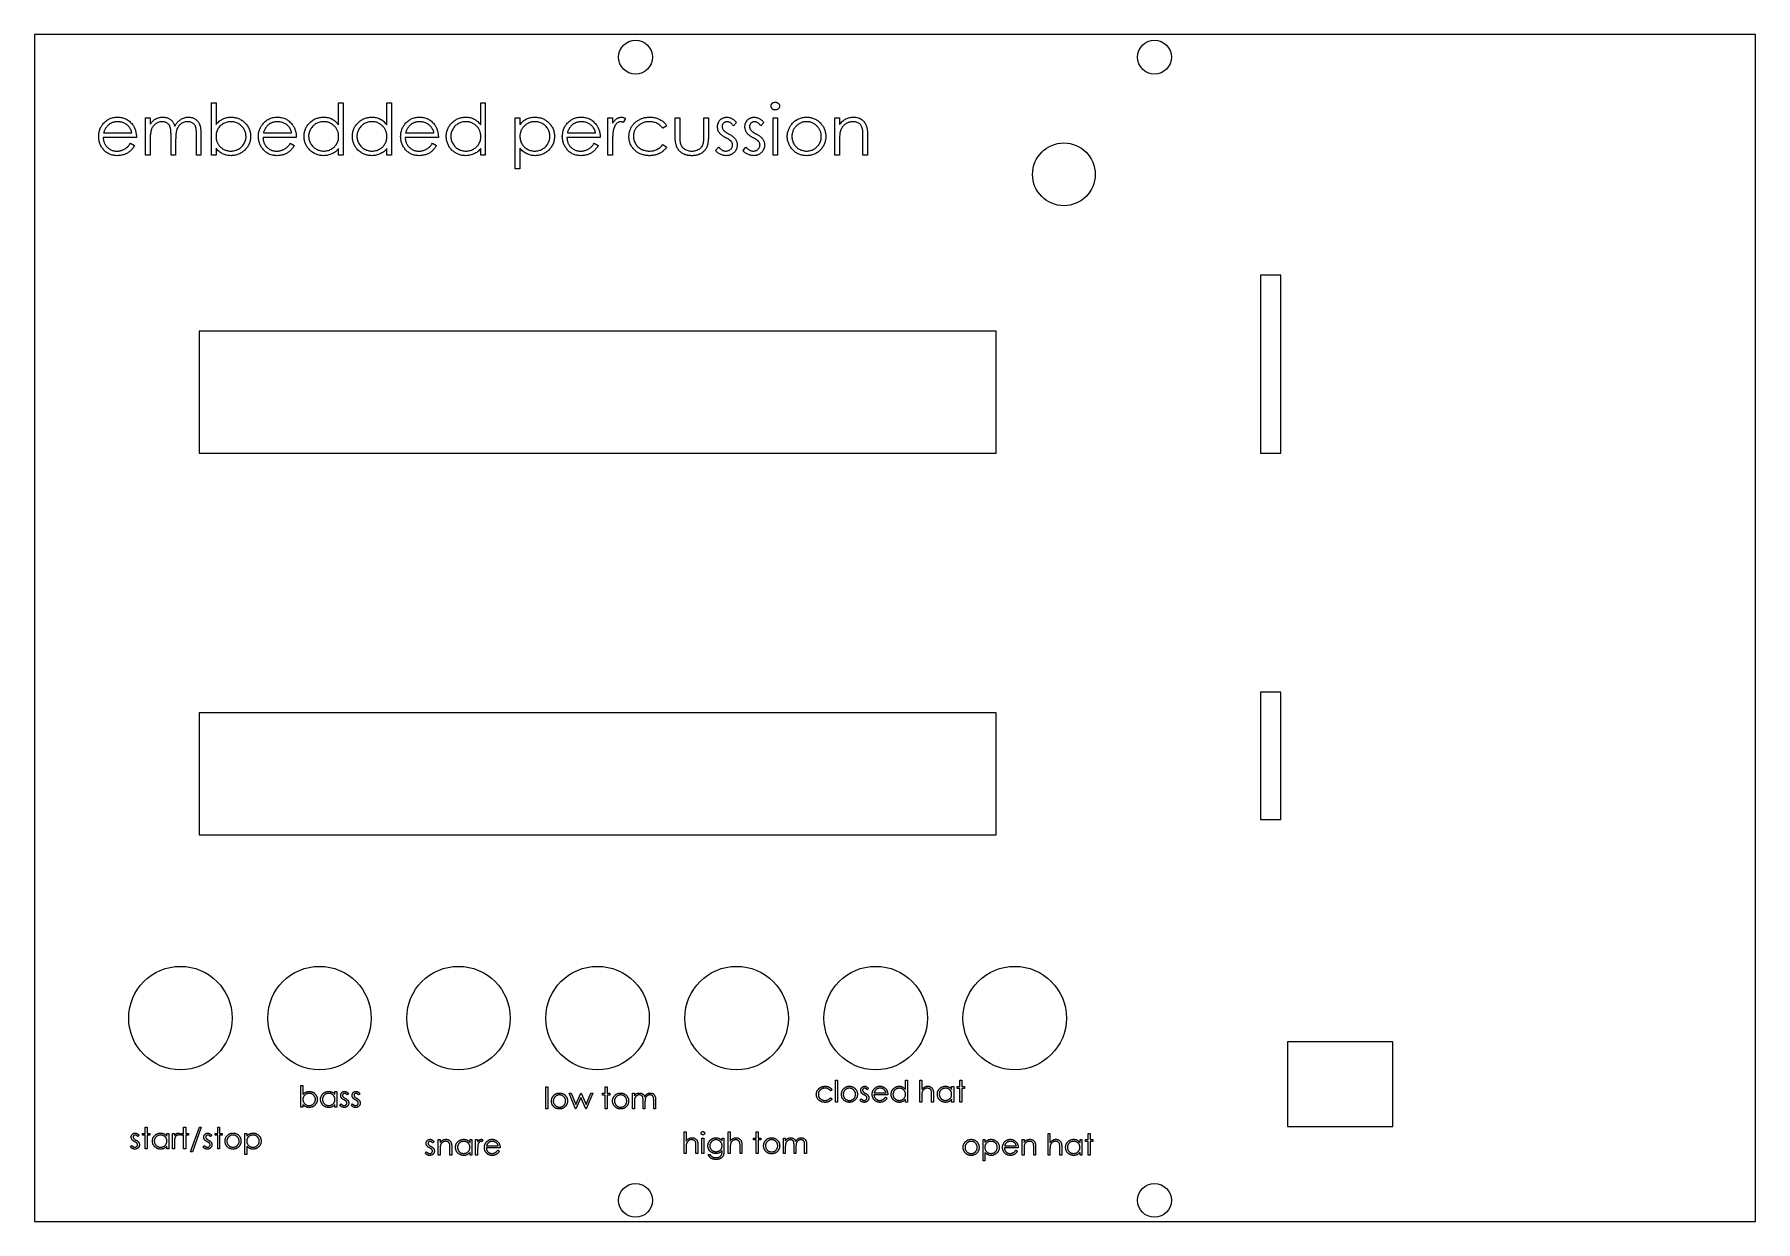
# Model space of a CAD drawing. Header units: inches. Extents: x 0 to 10.2, y -7 to 0.
import ezdxf

# ---------------------------------------------------------------- set-up
doc = ezdxf.new("R2010")
doc.units = ezdxf.units.IN
doc.header["$MEASUREMENT"] = 0

msp = doc.modelspace()

# ---------------------------------------------------------------- linework, layer by layer
at = {"color": 1, "linetype": 'Continuous', "lineweight": 5}
for p, q in [((10.15, 0), (0, 0)), ((0, 0), (0, -7)), ((10.15, -7), (10.15, 0)), ((7.231, -1.419), (7.231, -2.469)), ((7.351, -1.419), (7.231, -1.419)), ((7.351, -2.469), (7.351, -1.419)), ((5.671, -1.75), (0.971, -1.75)), ((0.971, -1.75), (0.971, -2.47)), ((5.671, -2.47), (5.671, -1.75)), ((0.971, -2.47), (5.671, -2.47)), ((7.231, -2.469), (7.351, -2.469)), ((7.231, -3.879), (7.231, -4.629)), ((7.351, -3.879), (7.231, -3.879)), ((7.351, -4.629), (7.351, -3.879)), ((5.671, -4), (0.971, -4)), ((0.971, -4), (0.971, -4.72)), ((5.671, -4.72), (5.671, -4)), ((7.231, -4.629), (7.351, -4.629)), ((0.971, -4.72), (5.671, -4.72)), ((8.01, -5.94), (7.39, -5.94)), ((7.39, -5.94), (7.39, -6.44)), ((8.01, -6.44), (8.01, -5.94)), ((7.39, -6.44), (8.01, -6.44)), ((0, -7), (10.15, -7))]:
    msp.add_line(p, q, dxfattribs=at)
at = {"color": 3, "linetype": 'Continuous', "lineweight": 5}
for p, q in [((1.044, -0.403), (1.071, -0.403)), ((1.044, -0.711), (1.044, -0.403)), ((1.071, -0.403), (1.071, -0.531)), ((1.794, -0.403), (1.821, -0.403)), ((1.794, -0.534), (1.794, -0.403)), ((1.821, -0.403), (1.821, -0.711)), ((2.079, -0.403), (2.106, -0.403)), ((2.079, -0.534), (2.079, -0.403)), ((2.106, -0.403), (2.106, -0.711)), ((2.632, -0.403), (2.659, -0.403)), ((2.632, -0.534), (2.632, -0.403)), ((2.659, -0.403), (2.659, -0.711)), ((0.656, -0.492), (0.682, -0.492)), ((0.656, -0.711), (0.656, -0.492)), ((0.682, -0.492), (0.682, -0.53)), ((2.836, -0.492), (2.863, -0.492)), ((2.836, -0.792), (2.836, -0.492)), ((2.863, -0.492), (2.863, -0.532)), ((3.382, -0.492), (3.409, -0.492)), ((3.382, -0.711), (3.382, -0.492)), ((3.409, -0.492), (3.409, -0.524)), ((3.486, -0.495), (3.472, -0.519)), ((3.779, -0.492), (3.806, -0.492)), ((3.779, -0.596), (3.779, -0.492)), ((3.806, -0.492), (3.806, -0.593)), ((3.948, -0.492), (3.975, -0.492)), ((3.948, -0.593), (3.948, -0.492)), ((3.975, -0.492), (3.975, -0.598)), ((4.356, -0.492), (4.382, -0.492)), ((4.356, -0.711), (4.356, -0.492)), ((4.382, -0.492), (4.382, -0.711)), ((4.721, -0.492), (4.748, -0.492)), ((4.721, -0.711), (4.721, -0.492)), ((4.748, -0.492), (4.748, -0.531)), ((0.602, -0.607), (0.406, -0.607)), ((0.408, -0.58), (0.575, -0.58)), ((0.806, -0.711), (0.806, -0.599)), ((0.956, -0.711), (0.956, -0.592)), ((0.982, -0.592), (0.982, -0.711)), ((1.544, -0.607), (1.348, -0.607)), ((1.351, -0.58), (1.517, -0.58)), ((2.382, -0.607), (2.186, -0.607)), ((2.189, -0.58), (2.356, -0.58)), ((3.336, -0.607), (3.14, -0.607)), ((3.143, -0.58), (3.309, -0.58)), ((3.729, -0.539), (3.706, -0.553)), ((4.14, -0.519), (4.122, -0.538)), ((4.302, -0.519), (4.283, -0.538)), ((4.886, -0.711), (4.886, -0.608)), ((4.913, -0.599), (4.913, -0.711)), ((0.566, -0.642), (0.59, -0.654)), ((0.682, -0.619), (0.682, -0.711)), ((0.832, -0.626), (0.832, -0.711)), ((1.071, -0.67), (1.071, -0.711)), ((1.509, -0.642), (1.532, -0.654)), ((1.794, -0.711), (1.794, -0.673)), ((2.079, -0.711), (2.079, -0.673)), ((2.347, -0.642), (2.371, -0.654)), ((2.632, -0.711), (2.632, -0.673)), ((2.863, -0.671), (2.863, -0.792)), ((3.301, -0.642), (3.325, -0.654)), ((3.409, -0.637), (3.409, -0.711)), ((3.706, -0.649), (3.729, -0.664)), ((4.017, -0.685), (4.035, -0.665)), ((4.179, -0.685), (4.196, -0.665)), ((4.748, -0.632), (4.748, -0.711)), ((0.682, -0.711), (0.656, -0.711)), ((0.832, -0.711), (0.806, -0.711)), ((0.982, -0.711), (0.956, -0.711)), ((1.071, -0.711), (1.044, -0.711)), ((1.821, -0.711), (1.794, -0.711)), ((2.106, -0.711), (2.079, -0.711)), ((2.659, -0.711), (2.632, -0.711)), ((2.863, -0.792), (2.836, -0.792)), ((3.409, -0.711), (3.382, -0.711)), ((4.382, -0.711), (4.356, -0.711)), ((4.748, -0.711), (4.721, -0.711)), ((4.913, -0.711), (4.886, -0.711)), ((4.725, -6.167), (4.736, -6.167)), ((4.725, -6.295), (4.725, -6.167)), ((4.736, -6.167), (4.736, -6.295)), ((5.137, -6.167), (5.148, -6.167)), ((5.137, -6.222), (5.137, -6.167)), ((5.148, -6.167), (5.148, -6.295)), ((5.222, -6.167), (5.233, -6.167)), ((5.222, -6.295), (5.222, -6.167)), ((5.233, -6.167), (5.233, -6.221)), ((5.458, -6.167), (5.469, -6.167)), ((5.458, -6.204), (5.458, -6.167)), ((5.469, -6.167), (5.469, -6.204)), ((1.572, -6.197), (1.583, -6.197)), ((1.572, -6.326), (1.572, -6.197)), ((1.583, -6.197), (1.583, -6.251)), ((1.772, -6.234), (1.784, -6.234)), ((1.772, -6.251), (1.772, -6.234)), ((1.784, -6.234), (1.784, -6.326)), ((1.852, -6.246), (1.845, -6.253)), ((1.92, -6.246), (1.912, -6.253)), ((3.015, -6.206), (3.027, -6.206)), ((3.015, -6.335), (3.015, -6.206)), ((3.027, -6.206), (3.027, -6.335)), ((3.153, -6.243), (3.165, -6.243)), ((3.191, -6.335), (3.153, -6.243)), ((3.165, -6.243), (3.192, -6.309)), ((3.192, -6.309), (3.222, -6.243)), ((3.223, -6.269), (3.193, -6.335)), ((3.222, -6.243), (3.224, -6.243)), ((3.252, -6.335), (3.223, -6.269)), ((3.224, -6.243), (3.253, -6.309)), ((3.253, -6.309), (3.281, -6.243)), ((3.293, -6.243), (3.254, -6.335)), ((3.281, -6.243), (3.293, -6.243)), ((3.35, -6.255), (3.35, -6.243)), ((3.35, -6.243), (3.366, -6.243)), ((3.366, -6.255), (3.35, -6.255)), ((3.366, -6.206), (3.378, -6.206)), ((3.366, -6.243), (3.366, -6.206)), ((3.366, -6.335), (3.366, -6.255)), ((3.378, -6.206), (3.378, -6.243)), ((3.378, -6.243), (3.394, -6.243)), ((3.378, -6.255), (3.378, -6.335)), ((3.394, -6.255), (3.378, -6.255)), ((3.394, -6.243), (3.394, -6.255)), ((3.527, -6.243), (3.538, -6.243)), ((3.527, -6.335), (3.527, -6.243)), ((3.538, -6.243), (3.538, -6.259)), ((3.589, -6.335), (3.589, -6.288)), ((3.652, -6.335), (3.652, -6.285)), ((3.663, -6.285), (3.663, -6.335)), ((4.704, -6.224), (4.695, -6.23)), ((4.695, -6.27), (4.704, -6.276)), ((4.868, -6.284), (4.875, -6.276)), ((4.919, -6.215), (4.911, -6.223)), ((5.033, -6.252), (4.951, -6.252)), ((4.952, -6.241), (5.022, -6.241)), ((5.018, -6.266), (5.028, -6.272)), ((5.137, -6.295), (5.137, -6.279)), ((5.233, -6.262), (5.233, -6.295)), ((5.291, -6.295), (5.291, -6.252)), ((5.302, -6.249), (5.302, -6.295)), ((5.409, -6.204), (5.421, -6.204)), ((5.409, -6.221), (5.409, -6.204)), ((5.409, -6.295), (5.409, -6.279)), ((5.421, -6.204), (5.421, -6.295)), ((5.442, -6.215), (5.442, -6.204)), ((5.442, -6.204), (5.458, -6.204)), ((5.458, -6.215), (5.442, -6.215)), ((5.458, -6.295), (5.458, -6.215)), ((5.469, -6.204), (5.485, -6.204)), ((5.469, -6.215), (5.469, -6.295)), ((5.485, -6.215), (5.469, -6.215)), ((5.485, -6.204), (5.485, -6.215)), ((1.583, -6.326), (1.572, -6.326)), ((1.583, -6.309), (1.583, -6.326)), ((1.772, -6.326), (1.772, -6.31)), ((1.784, -6.326), (1.772, -6.326)), ((1.801, -6.315), (1.809, -6.306)), ((1.869, -6.315), (1.876, -6.306)), ((3.027, -6.335), (3.015, -6.335)), ((3.193, -6.335), (3.191, -6.335)), ((3.254, -6.335), (3.252, -6.335)), ((3.378, -6.335), (3.366, -6.335)), ((3.538, -6.335), (3.527, -6.335)), ((3.538, -6.296), (3.538, -6.335)), ((3.6, -6.335), (3.589, -6.335)), ((3.6, -6.299), (3.6, -6.335)), ((3.663, -6.335), (3.652, -6.335)), ((4.736, -6.295), (4.725, -6.295)), ((5.148, -6.295), (5.137, -6.295)), ((5.233, -6.295), (5.222, -6.295)), ((5.302, -6.295), (5.291, -6.295)), ((5.421, -6.295), (5.409, -6.295)), ((5.469, -6.295), (5.458, -6.295)), ((0.618, -6.491), (0.61, -6.499)), ((0.637, -6.491), (0.637, -6.48)), ((0.637, -6.48), (0.653, -6.48)), ((0.653, -6.491), (0.637, -6.491)), ((0.653, -6.443), (0.664, -6.443)), ((0.653, -6.48), (0.653, -6.443)), ((0.653, -6.571), (0.653, -6.491)), ((0.664, -6.443), (0.664, -6.48)), ((0.664, -6.48), (0.68, -6.48)), ((0.664, -6.491), (0.664, -6.571)), ((0.68, -6.491), (0.664, -6.491)), ((0.68, -6.48), (0.68, -6.491)), ((0.781, -6.48), (0.792, -6.48)), ((0.781, -6.497), (0.781, -6.48)), ((0.792, -6.48), (0.792, -6.571)), ((0.815, -6.48), (0.826, -6.48)), ((0.815, -6.571), (0.815, -6.48)), ((0.826, -6.48), (0.826, -6.493)), ((0.858, -6.482), (0.852, -6.491)), ((0.864, -6.491), (0.864, -6.48)), ((0.864, -6.48), (0.88, -6.48)), ((0.88, -6.491), (0.864, -6.491)), ((0.88, -6.443), (0.892, -6.443)), ((0.88, -6.48), (0.88, -6.443)), ((0.88, -6.571), (0.88, -6.491)), ((0.892, -6.443), (0.892, -6.48)), ((0.892, -6.48), (0.908, -6.48)), ((0.892, -6.491), (0.892, -6.571)), ((0.908, -6.491), (0.892, -6.491)), ((0.908, -6.48), (0.908, -6.491)), ((0.92, -6.589), (0.973, -6.443)), ((0.984, -6.443), (0.932, -6.589)), ((0.973, -6.443), (0.984, -6.443)), ((1.045, -6.491), (1.038, -6.499)), ((1.065, -6.491), (1.065, -6.48)), ((1.065, -6.48), (1.081, -6.48)), ((1.081, -6.491), (1.065, -6.491)), ((1.081, -6.443), (1.092, -6.443)), ((1.081, -6.48), (1.081, -6.443)), ((1.081, -6.571), (1.081, -6.491)), ((1.092, -6.443), (1.092, -6.48)), ((1.092, -6.48), (1.108, -6.48)), ((1.092, -6.491), (1.092, -6.571)), ((1.108, -6.491), (1.092, -6.491)), ((1.108, -6.48), (1.108, -6.491)), ((1.241, -6.48), (1.252, -6.48)), ((1.241, -6.605), (1.241, -6.48)), ((1.252, -6.48), (1.252, -6.497)), ((3.832, -6.471), (3.844, -6.471)), ((3.832, -6.599), (3.832, -6.471)), ((3.844, -6.471), (3.844, -6.525)), ((4.092, -6.471), (4.103, -6.471)), ((4.092, -6.599), (4.092, -6.471)), ((4.103, -6.471), (4.103, -6.525)), ((4.257, -6.471), (4.268, -6.471)), ((4.257, -6.508), (4.257, -6.471)), ((4.268, -6.471), (4.268, -6.508)), ((5.978, -6.48), (5.989, -6.48)), ((5.978, -6.608), (5.978, -6.48)), ((5.989, -6.48), (5.989, -6.534)), ((6.214, -6.48), (6.225, -6.48)), ((6.214, -6.517), (6.214, -6.48)), ((6.225, -6.48), (6.225, -6.517)), ((0.566, -6.561), (0.574, -6.552)), ((0.664, -6.571), (0.653, -6.571)), ((0.781, -6.571), (0.781, -6.556)), ((0.792, -6.571), (0.781, -6.571)), ((0.826, -6.571), (0.815, -6.571)), ((0.826, -6.541), (0.826, -6.571)), ((0.892, -6.571), (0.88, -6.571)), ((0.932, -6.589), (0.92, -6.589)), ((0.994, -6.561), (1.002, -6.552)), ((1.092, -6.571), (1.081, -6.571)), ((1.252, -6.555), (1.252, -6.605)), ((2.306, -6.597), (2.313, -6.589)), ((2.357, -6.528), (2.349, -6.536)), ((2.381, -6.517), (2.392, -6.517)), ((2.381, -6.608), (2.381, -6.517)), ((2.392, -6.517), (2.392, -6.533)), ((2.392, -6.575), (2.392, -6.608)), ((2.45, -6.608), (2.45, -6.565)), ((2.461, -6.562), (2.461, -6.608)), ((2.569, -6.517), (2.58, -6.517)), ((2.569, -6.534), (2.569, -6.517)), ((2.569, -6.608), (2.569, -6.592)), ((2.58, -6.517), (2.58, -6.608)), ((2.602, -6.517), (2.613, -6.517)), ((2.602, -6.608), (2.602, -6.517)), ((2.613, -6.517), (2.613, -6.53)), ((2.613, -6.577), (2.613, -6.608)), ((2.645, -6.518), (2.639, -6.528)), ((2.746, -6.565), (2.665, -6.565)), ((2.666, -6.554), (2.735, -6.554)), ((2.732, -6.579), (2.742, -6.585)), ((3.844, -6.566), (3.844, -6.599)), ((3.901, -6.599), (3.901, -6.556)), ((3.912, -6.552), (3.912, -6.599)), ((3.936, -6.508), (3.948, -6.508)), ((3.936, -6.599), (3.936, -6.508)), ((3.948, -6.508), (3.948, -6.599)), ((4.055, -6.508), (4.066, -6.508)), ((4.055, -6.524), (4.055, -6.508)), ((4.055, -6.586), (4.055, -6.581)), ((4.066, -6.508), (4.066, -6.58)), ((4.103, -6.566), (4.103, -6.599)), ((4.161, -6.599), (4.161, -6.556)), ((4.172, -6.552), (4.172, -6.599)), ((4.241, -6.519), (4.241, -6.508)), ((4.241, -6.508), (4.257, -6.508)), ((4.257, -6.519), (4.241, -6.519)), ((4.257, -6.599), (4.257, -6.519)), ((4.268, -6.508), (4.284, -6.508)), ((4.268, -6.519), (4.268, -6.599)), ((4.284, -6.519), (4.268, -6.519)), ((4.284, -6.508), (4.284, -6.519)), ((4.417, -6.508), (4.428, -6.508)), ((4.417, -6.599), (4.417, -6.508)), ((4.428, -6.508), (4.428, -6.524)), ((4.428, -6.561), (4.428, -6.599)), ((4.48, -6.599), (4.48, -6.553)), ((4.491, -6.563), (4.491, -6.599)), ((4.542, -6.599), (4.542, -6.549)), ((4.553, -6.549), (4.553, -6.599)), ((5.594, -6.517), (5.605, -6.517)), ((5.594, -6.642), (5.594, -6.517)), ((5.605, -6.517), (5.605, -6.534)), ((5.605, -6.592), (5.605, -6.642)), ((5.802, -6.565), (5.72, -6.565)), ((5.721, -6.554), (5.791, -6.554)), ((5.787, -6.579), (5.797, -6.585)), ((5.824, -6.517), (5.836, -6.517)), ((5.824, -6.608), (5.824, -6.517)), ((5.836, -6.517), (5.836, -6.533)), ((5.836, -6.575), (5.836, -6.608)), ((5.893, -6.608), (5.893, -6.565)), ((5.904, -6.562), (5.904, -6.608)), ((5.989, -6.575), (5.989, -6.608)), ((6.047, -6.608), (6.047, -6.565)), ((6.058, -6.562), (6.058, -6.608)), ((6.166, -6.517), (6.177, -6.517)), ((6.166, -6.534), (6.166, -6.517)), ((6.166, -6.608), (6.166, -6.592)), ((6.177, -6.517), (6.177, -6.608)), ((6.198, -6.528), (6.198, -6.517)), ((6.198, -6.517), (6.214, -6.517)), ((6.214, -6.528), (6.198, -6.528)), ((6.214, -6.608), (6.214, -6.528)), ((6.225, -6.517), (6.241, -6.517)), ((6.225, -6.528), (6.225, -6.608)), ((6.241, -6.528), (6.225, -6.528)), ((6.241, -6.517), (6.241, -6.528)), ((1.252, -6.605), (1.241, -6.605)), ((2.392, -6.608), (2.381, -6.608)), ((2.461, -6.608), (2.45, -6.608)), ((2.58, -6.608), (2.569, -6.608)), ((2.613, -6.608), (2.602, -6.608)), ((3.844, -6.599), (3.832, -6.599)), ((3.912, -6.599), (3.901, -6.599)), ((3.948, -6.599), (3.936, -6.599)), ((3.973, -6.605), (3.985, -6.605)), ((4.103, -6.599), (4.092, -6.599)), ((4.172, -6.599), (4.161, -6.599)), ((4.268, -6.599), (4.257, -6.599)), ((4.428, -6.599), (4.417, -6.599)), ((4.491, -6.599), (4.48, -6.599)), ((4.553, -6.599), (4.542, -6.599)), ((5.605, -6.642), (5.594, -6.642)), ((5.836, -6.608), (5.824, -6.608)), ((5.904, -6.608), (5.893, -6.608)), ((5.989, -6.608), (5.978, -6.608)), ((6.058, -6.608), (6.047, -6.608)), ((6.177, -6.608), (6.166, -6.608)), ((6.225, -6.608), (6.214, -6.608))]:
    msp.add_line(p, q, dxfattribs=at)
at = {"color": 1, "linetype": 'Continuous', "lineweight": 5}
for centre, radius in [((3.545, -0.134), 0.0998), ((6.605, -0.134), 0.0997), ((6.071, -0.825), 0.185), ((0.861, -5.8), 0.305), ((1.681, -5.8), 0.305), ((2.501, -5.8), 0.305), ((3.321, -5.8), 0.305), ((4.141, -5.8), 0.305), ((4.961, -5.8), 0.305), ((5.781, -5.8), 0.305), ((3.545, -6.875), 0.0997), ((6.605, -6.875), 0.0997)]:
    msp.add_circle(centre, radius, dxfattribs=at)
at = {"color": 3, "linetype": 'Continuous', "lineweight": 5}
for points, knots in [([(4.344, -0.422), (4.344, -0.421), (4.344, -0.418), (4.346, -0.413), (4.348, -0.409), (4.351, -0.406), (4.355, -0.403), (4.359, -0.401), (4.364, -0.4), (4.367, -0.399), (4.369, -0.399)], [0, 0, 0, 0, 0.12329, 0.242149, 0.363437, 0.489745, 0.618115, 0.744894, 0.868932, 1, 1, 1, 1]), ([(4.369, -0.399), (4.371, -0.399), (4.374, -0.4), (4.379, -0.401), (4.383, -0.403), (4.387, -0.406), (4.39, -0.409), (4.392, -0.413), (4.394, -0.418), (4.394, -0.421), (4.394, -0.422)], [0, 0, 0, 0, 0.1318993, 0.2582841, 0.3843411, 0.5119796, 0.638632, 0.7592298, 0.8774122, 1, 1, 1, 1]), ([(0.404, -0.529), (0.407, -0.525), (0.412, -0.519), (0.421, -0.511), (0.431, -0.504), (0.441, -0.498), (0.452, -0.493), (0.464, -0.49), (0.477, -0.488), (0.485, -0.488), (0.49, -0.488)], [0, 0, 0, 0, 0.1288353, 0.2535893, 0.3746433, 0.49534, 0.6163248, 0.7397593, 0.8668423, 1, 1, 1, 1]), ([(0.49, -0.488), (0.494, -0.488), (0.503, -0.488), (0.516, -0.49), (0.528, -0.494), (0.539, -0.498), (0.55, -0.504), (0.56, -0.512), (0.57, -0.521), (0.575, -0.527), (0.578, -0.531)], [0, 0, 0, 0, 0.1320402, 0.2590328, 0.3818798, 0.5022584, 0.6227522, 0.7447426, 0.8701089, 1, 1, 1, 1]), ([(0.682, -0.53), (0.685, -0.526), (0.69, -0.52), (0.697, -0.512), (0.705, -0.504), (0.71, -0.501), (0.713, -0.499)], [0, 0, 0, 0, 0.283595, 0.543395, 0.780646, 1, 1, 1, 1]), ([(0.713, -0.499), (0.716, -0.497), (0.724, -0.494), (0.735, -0.49), (0.746, -0.488), (0.754, -0.488), (0.758, -0.488)], [0, 0, 0, 0, 0.253734, 0.503035, 0.750014, 1, 1, 1, 1]), ([(0.758, -0.488), (0.761, -0.488), (0.766, -0.488), (0.774, -0.489), (0.781, -0.491), (0.789, -0.494), (0.795, -0.497), (0.802, -0.501), (0.807, -0.506), (0.812, -0.511), (0.817, -0.517), (0.821, -0.524), (0.825, -0.532), (0.827, -0.538), (0.828, -0.541)], [0, 0, 0, 0, 0.084152, 0.166532, 0.248836, 0.331246, 0.412957, 0.490494, 0.566156, 0.639987, 0.716765, 0.802144, 0.895833, 1, 1, 1, 1]), ([(0.828, -0.541), (0.829, -0.539), (0.831, -0.534), (0.835, -0.528), (0.839, -0.523), (0.844, -0.518), (0.848, -0.513), (0.853, -0.509), (0.858, -0.505), (0.865, -0.5), (0.873, -0.495), (0.885, -0.491), (0.896, -0.488), (0.904, -0.488), (0.908, -0.488)], [0, 0, 0, 0, 0.071766, 0.141226, 0.209116, 0.27484, 0.339483, 0.402476, 0.464942, 0.526833, 0.647415, 0.765562, 0.881615, 1, 1, 1, 1]), ([(0.908, -0.488), (0.912, -0.488), (0.919, -0.488), (0.93, -0.49), (0.939, -0.494), (0.948, -0.499), (0.957, -0.505), (0.964, -0.513), (0.97, -0.521), (0.974, -0.529), (0.976, -0.537), (0.978, -0.543), (0.979, -0.549), (0.98, -0.557), (0.981, -0.565), (0.982, -0.573), (0.982, -0.582), (0.982, -0.589), (0.982, -0.592)], [0, 0, 0, 0, 0.075604, 0.147965, 0.218797, 0.28947, 0.359724, 0.429708, 0.500497, 0.574429, 0.613947, 0.657155, 0.703973, 0.754939, 0.809707, 0.868833, 0.932385, 1, 1, 1, 1]), ([(1.071, -0.531), (1.074, -0.528), (1.08, -0.521), (1.09, -0.512), (1.1, -0.505), (1.111, -0.498), (1.123, -0.494), (1.135, -0.49), (1.147, -0.488), (1.156, -0.488), (1.16, -0.488)], [0, 0, 0, 0, 0.134636, 0.262681, 0.38719, 0.50839, 0.628966, 0.749723, 0.873248, 1, 1, 1, 1]), ([(1.16, -0.488), (1.164, -0.488), (1.172, -0.488), (1.183, -0.49), (1.194, -0.492), (1.204, -0.496), (1.214, -0.501), (1.224, -0.506), (1.233, -0.513), (1.241, -0.521), (1.249, -0.529), (1.256, -0.538), (1.262, -0.548), (1.267, -0.558), (1.27, -0.568), (1.273, -0.579), (1.274, -0.59), (1.275, -0.598), (1.275, -0.602)], [0, 0, 0, 0, 0.064649, 0.127821, 0.189419, 0.250372, 0.311137, 0.372825, 0.435463, 0.500128, 0.564773, 0.627344, 0.688919, 0.749829, 0.810578, 0.872176, 0.935017, 1, 1, 1, 1]), ([(1.346, -0.529), (1.349, -0.525), (1.354, -0.519), (1.363, -0.511), (1.373, -0.504), (1.384, -0.498), (1.395, -0.493), (1.406, -0.49), (1.419, -0.488), (1.428, -0.488), (1.432, -0.488)], [0, 0, 0, 0, 0.128835, 0.253589, 0.374643, 0.49534, 0.616325, 0.739759, 0.866842, 1, 1, 1, 1]), ([(1.432, -0.488), (1.436, -0.488), (1.445, -0.488), (1.458, -0.49), (1.47, -0.494), (1.482, -0.498), (1.492, -0.504), (1.502, -0.512), (1.512, -0.521), (1.517, -0.527), (1.52, -0.531)], [0, 0, 0, 0, 0.1320402, 0.2590328, 0.3818798, 0.5022584, 0.6227522, 0.7447426, 0.8701089, 1, 1, 1, 1]), ([(1.59, -0.601), (1.59, -0.597), (1.59, -0.589), (1.592, -0.578), (1.595, -0.568), (1.598, -0.557), (1.603, -0.547), (1.609, -0.538), (1.616, -0.529), (1.624, -0.521), (1.632, -0.513), (1.642, -0.506), (1.651, -0.5), (1.661, -0.496), (1.672, -0.492), (1.682, -0.49), (1.694, -0.488), (1.701, -0.488), (1.705, -0.488)], [0, 0, 0, 0, 0.0637745, 0.1260788, 0.1869041, 0.2475739, 0.3080034, 0.3691319, 0.4320332, 0.4967908, 0.5616108, 0.6249139, 0.6867263, 0.7480788, 0.8095823, 0.8716307, 0.9348858, 1, 1, 1, 1]), ([(1.705, -0.488), (1.71, -0.488), (1.719, -0.488), (1.731, -0.49), (1.744, -0.494), (1.755, -0.499), (1.766, -0.506), (1.776, -0.514), (1.786, -0.523), (1.791, -0.53), (1.794, -0.534)], [0, 0, 0, 0, 0.128884, 0.252985, 0.37421, 0.494102, 0.614753, 0.738511, 0.866243, 1, 1, 1, 1]), ([(1.875, -0.601), (1.875, -0.597), (1.875, -0.589), (1.877, -0.578), (1.879, -0.568), (1.883, -0.557), (1.888, -0.547), (1.894, -0.538), (1.901, -0.529), (1.908, -0.521), (1.917, -0.513), (1.926, -0.506), (1.936, -0.5), (1.946, -0.496), (1.956, -0.492), (1.967, -0.49), (1.978, -0.488), (1.986, -0.488), (1.99, -0.488)], [0, 0, 0, 0, 0.063775, 0.126079, 0.186904, 0.247574, 0.308003, 0.369132, 0.432033, 0.496791, 0.561611, 0.624914, 0.686726, 0.748079, 0.809582, 0.871631, 0.934886, 1, 1, 1, 1]), ([(1.99, -0.488), (1.994, -0.488), (2.003, -0.488), (2.016, -0.49), (2.028, -0.494), (2.04, -0.499), (2.051, -0.506), (2.061, -0.514), (2.07, -0.523), (2.076, -0.53), (2.079, -0.534)], [0, 0, 0, 0, 0.128884, 0.252985, 0.37421, 0.494102, 0.614753, 0.738511, 0.866243, 1, 1, 1, 1]), ([(2.185, -0.529), (2.187, -0.525), (2.193, -0.519), (2.202, -0.511), (2.212, -0.504), (2.222, -0.498), (2.233, -0.493), (2.245, -0.49), (2.257, -0.488), (2.266, -0.488), (2.27, -0.488)], [0, 0, 0, 0, 0.128835, 0.253589, 0.374643, 0.49534, 0.616325, 0.739759, 0.866842, 1, 1, 1, 1]), ([(2.27, -0.488), (2.275, -0.488), (2.284, -0.488), (2.297, -0.49), (2.309, -0.494), (2.32, -0.498), (2.331, -0.504), (2.341, -0.512), (2.35, -0.521), (2.356, -0.527), (2.359, -0.531)], [0, 0, 0, 0, 0.13204, 0.259033, 0.38188, 0.502258, 0.622752, 0.744743, 0.870109, 1, 1, 1, 1]), ([(2.429, -0.601), (2.429, -0.597), (2.429, -0.589), (2.431, -0.578), (2.433, -0.568), (2.437, -0.557), (2.442, -0.547), (2.448, -0.538), (2.454, -0.529), (2.462, -0.521), (2.471, -0.513), (2.48, -0.506), (2.49, -0.5), (2.5, -0.496), (2.51, -0.492), (2.521, -0.49), (2.532, -0.488), (2.54, -0.488), (2.544, -0.488)], [0, 0, 0, 0, 0.063775, 0.126079, 0.186904, 0.247574, 0.308003, 0.369132, 0.432033, 0.496791, 0.561611, 0.624914, 0.686726, 0.748079, 0.809582, 0.871631, 0.934886, 1, 1, 1, 1]), ([(2.544, -0.488), (2.548, -0.488), (2.557, -0.488), (2.57, -0.49), (2.582, -0.494), (2.594, -0.499), (2.604, -0.506), (2.615, -0.514), (2.624, -0.523), (2.63, -0.53), (2.632, -0.534)], [0, 0, 0, 0, 0.128884, 0.252985, 0.3742104, 0.4941015, 0.6147528, 0.7385111, 0.8662425, 1, 1, 1, 1]), ([(2.863, -0.532), (2.866, -0.528), (2.872, -0.521), (2.881, -0.512), (2.891, -0.504), (2.902, -0.498), (2.914, -0.494), (2.926, -0.49), (2.939, -0.488), (2.947, -0.488), (2.952, -0.488)], [0, 0, 0, 0, 0.13536, 0.263045, 0.386061, 0.505771, 0.625178, 0.746148, 0.870538, 1, 1, 1, 1]), ([(2.952, -0.488), (2.956, -0.488), (2.963, -0.488), (2.975, -0.49), (2.986, -0.492), (2.996, -0.496), (3.006, -0.5), (3.016, -0.506), (3.025, -0.513), (3.033, -0.521), (3.041, -0.529), (3.048, -0.538), (3.054, -0.547), (3.059, -0.557), (3.063, -0.568), (3.065, -0.578), (3.067, -0.589), (3.067, -0.597), (3.067, -0.601)], [0, 0, 0, 0, 0.065081, 0.1286361, 0.1906529, 0.252125, 0.3134463, 0.3752273, 0.4384981, 0.5032851, 0.5680097, 0.630879, 0.6921535, 0.7525521, 0.8131911, 0.8739854, 0.9362579, 1, 1, 1, 1]), ([(3.138, -0.529), (3.141, -0.525), (3.147, -0.519), (3.156, -0.511), (3.165, -0.504), (3.176, -0.498), (3.187, -0.493), (3.199, -0.49), (3.211, -0.488), (3.22, -0.488), (3.224, -0.488)], [0, 0, 0, 0, 0.128835, 0.253589, 0.374643, 0.49534, 0.616325, 0.739759, 0.866842, 1, 1, 1, 1]), ([(3.224, -0.488), (3.229, -0.488), (3.238, -0.488), (3.25, -0.49), (3.263, -0.494), (3.274, -0.498), (3.285, -0.504), (3.295, -0.512), (3.304, -0.521), (3.31, -0.527), (3.312, -0.531)], [0, 0, 0, 0, 0.13204, 0.259033, 0.38188, 0.502258, 0.622752, 0.744743, 0.870109, 1, 1, 1, 1]), ([(3.409, -0.524), (3.411, -0.521), (3.415, -0.515), (3.422, -0.508), (3.428, -0.501), (3.435, -0.496), (3.442, -0.492), (3.449, -0.49), (3.456, -0.488), (3.46, -0.488), (3.463, -0.488)], [0, 0, 0, 0, 0.160059, 0.306112, 0.438367, 0.560541, 0.675317, 0.786114, 0.892842, 1, 1, 1, 1]), ([(3.463, -0.488), (3.465, -0.488), (3.469, -0.488), (3.474, -0.49), (3.48, -0.492), (3.484, -0.494), (3.486, -0.495)], [0, 0, 0, 0, 0.225278, 0.463523, 0.720324, 1, 1, 1, 1]), ([(3.506, -0.603), (3.506, -0.6), (3.506, -0.595), (3.507, -0.588), (3.508, -0.58), (3.51, -0.573), (3.512, -0.566), (3.515, -0.558), (3.518, -0.551), (3.521, -0.545), (3.526, -0.538), (3.53, -0.532), (3.535, -0.526), (3.541, -0.521), (3.546, -0.516), (3.552, -0.511), (3.559, -0.507), (3.566, -0.503), (3.573, -0.499), (3.58, -0.496), (3.588, -0.494), (3.595, -0.491), (3.603, -0.49), (3.611, -0.489), (3.62, -0.488), (3.625, -0.488), (3.628, -0.488)], [0, 0, 0, 0, 0.041291, 0.082136, 0.122636, 0.162831, 0.203007, 0.243526, 0.284173, 0.32541, 0.366855, 0.407551, 0.448187, 0.488683, 0.529015, 0.569843, 0.61137, 0.653238, 0.695446, 0.737751, 0.780043, 0.822807, 0.865978, 0.909595, 0.954231, 1, 1, 1, 1]), ([(3.628, -0.488), (3.632, -0.488), (3.639, -0.488), (3.65, -0.489), (3.66, -0.491), (3.67, -0.494), (3.68, -0.498), (3.689, -0.502), (3.697, -0.507), (3.705, -0.512), (3.712, -0.517), (3.718, -0.524), (3.724, -0.531), (3.727, -0.536), (3.729, -0.539)], [0, 0, 0, 0, 0.091269, 0.182081, 0.27191, 0.362049, 0.450066, 0.533976, 0.613602, 0.690198, 0.765413, 0.841437, 0.919733, 1, 1, 1, 1]), ([(4.029, -0.545), (4.029, -0.543), (4.029, -0.539), (4.029, -0.533), (4.031, -0.528), (4.032, -0.523), (4.035, -0.518), (4.037, -0.513), (4.041, -0.508), (4.044, -0.504), (4.048, -0.5), (4.053, -0.497), (4.057, -0.494), (4.062, -0.492), (4.067, -0.49), (4.073, -0.489), (4.078, -0.488), (4.082, -0.488), (4.084, -0.488)], [0, 0, 0, 0, 0.067978, 0.133044, 0.196507, 0.258613, 0.319728, 0.380873, 0.442636, 0.505079, 0.567881, 0.628814, 0.68891, 0.748765, 0.809386, 0.870884, 0.934037, 1, 1, 1, 1]), ([(4.084, -0.488), (4.086, -0.488), (4.091, -0.488), (4.098, -0.49), (4.105, -0.492), (4.112, -0.495), (4.119, -0.5), (4.126, -0.505), (4.133, -0.512), (4.138, -0.516), (4.14, -0.519)], [0, 0, 0, 0, 0.105714, 0.213412, 0.326127, 0.444452, 0.569061, 0.702712, 0.846318, 1, 1, 1, 1]), ([(4.19, -0.545), (4.19, -0.543), (4.19, -0.539), (4.191, -0.533), (4.192, -0.528), (4.194, -0.523), (4.196, -0.518), (4.199, -0.513), (4.202, -0.508), (4.206, -0.504), (4.21, -0.5), (4.214, -0.497), (4.219, -0.494), (4.224, -0.492), (4.229, -0.49), (4.234, -0.489), (4.24, -0.488), (4.244, -0.488), (4.246, -0.488)], [0, 0, 0, 0, 0.067978, 0.133044, 0.196507, 0.258613, 0.319728, 0.380873, 0.442636, 0.505079, 0.567881, 0.628814, 0.68891, 0.748765, 0.809386, 0.870884, 0.934037, 1, 1, 1, 1]), ([(4.246, -0.488), (4.248, -0.488), (4.253, -0.488), (4.26, -0.49), (4.267, -0.492), (4.274, -0.495), (4.281, -0.5), (4.288, -0.505), (4.295, -0.512), (4.299, -0.516), (4.302, -0.519)], [0, 0, 0, 0, 0.105714, 0.213412, 0.326127, 0.444452, 0.569061, 0.702712, 0.846318, 1, 1, 1, 1]), ([(4.369, -0.445), (4.367, -0.445), (4.364, -0.445), (4.359, -0.444), (4.355, -0.442), (4.351, -0.439), (4.348, -0.435), (4.346, -0.431), (4.344, -0.427), (4.344, -0.424), (4.344, -0.422)], [0, 0, 0, 0, 0.1318668, 0.2566614, 0.3842132, 0.5133652, 0.6404432, 0.761085, 0.8791455, 1, 1, 1, 1]), ([(4.394, -0.422), (4.394, -0.424), (4.394, -0.427), (4.392, -0.431), (4.39, -0.435), (4.387, -0.439), (4.383, -0.442), (4.379, -0.444), (4.374, -0.445), (4.371, -0.445), (4.369, -0.445)], [0, 0, 0, 0, 0.120162, 0.237546, 0.357497, 0.484917, 0.613329, 0.74015, 0.867301, 1, 1, 1, 1]), ([(4.47, -0.524), (4.473, -0.521), (4.478, -0.515), (4.488, -0.508), (4.497, -0.502), (4.508, -0.497), (4.518, -0.493), (4.53, -0.49), (4.542, -0.488), (4.55, -0.488), (4.554, -0.488)], [0, 0, 0, 0, 0.128498, 0.252713, 0.374819, 0.496436, 0.617911, 0.741288, 0.8687, 1, 1, 1, 1]), ([(4.554, -0.488), (4.558, -0.488), (4.566, -0.488), (4.578, -0.49), (4.589, -0.493), (4.6, -0.497), (4.61, -0.502), (4.62, -0.508), (4.629, -0.515), (4.634, -0.521), (4.637, -0.524)], [0, 0, 0, 0, 0.131751, 0.258332, 0.382134, 0.503804, 0.624693, 0.746871, 0.871514, 1, 1, 1, 1]), ([(4.748, -0.531), (4.751, -0.528), (4.756, -0.521), (4.766, -0.511), (4.775, -0.504), (4.786, -0.498), (4.796, -0.493), (4.808, -0.49), (4.819, -0.488), (4.827, -0.488), (4.831, -0.488)], [0, 0, 0, 0, 0.140976, 0.273569, 0.398988, 0.51993, 0.63811, 0.756589, 0.87686, 1, 1, 1, 1]), ([(4.831, -0.488), (4.835, -0.488), (4.843, -0.488), (4.855, -0.491), (4.866, -0.494), (4.876, -0.5), (4.885, -0.507), (4.893, -0.514), (4.899, -0.523), (4.903, -0.532), (4.906, -0.539), (4.908, -0.546), (4.91, -0.553), (4.911, -0.561), (4.912, -0.569), (4.913, -0.578), (4.913, -0.588), (4.913, -0.595), (4.913, -0.599)], [0, 0, 0, 0, 0.07724, 0.151178, 0.223488, 0.295543, 0.366976, 0.437131, 0.507044, 0.57856, 0.616614, 0.658756, 0.704491, 0.754803, 0.809332, 0.868274, 0.932073, 1, 1, 1, 1]), ([(0.379, -0.602), (0.379, -0.598), (0.379, -0.592), (0.38, -0.582), (0.382, -0.572), (0.385, -0.563), (0.388, -0.554), (0.393, -0.545), (0.398, -0.537), (0.402, -0.531), (0.404, -0.529)], [0, 0, 0, 0, 0.128045, 0.253768, 0.377428, 0.500551, 0.623296, 0.746578, 0.872348, 1, 1, 1, 1]), ([(0.489, -0.715), (0.485, -0.715), (0.476, -0.714), (0.465, -0.713), (0.453, -0.71), (0.443, -0.706), (0.433, -0.701), (0.424, -0.695), (0.415, -0.688), (0.408, -0.68), (0.401, -0.671), (0.395, -0.662), (0.39, -0.653), (0.386, -0.643), (0.383, -0.633), (0.38, -0.623), (0.379, -0.613), (0.379, -0.605), (0.379, -0.602)], [0, 0, 0, 0, 0.071579, 0.139629, 0.204797, 0.268135, 0.329814, 0.391301, 0.453434, 0.516552, 0.579631, 0.641119, 0.701294, 0.76081, 0.819932, 0.87892, 0.938983, 1, 1, 1, 1]), ([(0.406, -0.607), (0.406, -0.61), (0.406, -0.616), (0.407, -0.624), (0.409, -0.632), (0.412, -0.639), (0.415, -0.646), (0.419, -0.653), (0.424, -0.659), (0.429, -0.665), (0.435, -0.67), (0.441, -0.675), (0.448, -0.679), (0.455, -0.682), (0.462, -0.685), (0.469, -0.686), (0.477, -0.688), (0.483, -0.688), (0.486, -0.688)], [0, 0, 0, 0, 0.068385, 0.134476, 0.198391, 0.260753, 0.321829, 0.383037, 0.444653, 0.507398, 0.569825, 0.630778, 0.690929, 0.750945, 0.811049, 0.872331, 0.935004, 1, 1, 1, 1]), ([(0.434, -0.535), (0.433, -0.537), (0.43, -0.539), (0.426, -0.544), (0.423, -0.549), (0.419, -0.554), (0.416, -0.56), (0.413, -0.566), (0.411, -0.573), (0.409, -0.578), (0.408, -0.58)], [0, 0, 0, 0, 0.109984, 0.22258, 0.3385, 0.458709, 0.585535, 0.717518, 0.854667, 1, 1, 1, 1]), ([(0.491, -0.515), (0.488, -0.515), (0.483, -0.515), (0.475, -0.516), (0.468, -0.517), (0.46, -0.52), (0.453, -0.523), (0.447, -0.526), (0.44, -0.53), (0.436, -0.534), (0.434, -0.535)], [0, 0, 0, 0, 0.131092, 0.259141, 0.384162, 0.505992, 0.629098, 0.750669, 0.874039, 1, 1, 1, 1]), ([(0.575, -0.58), (0.574, -0.576), (0.572, -0.57), (0.568, -0.56), (0.563, -0.552), (0.558, -0.544), (0.552, -0.538), (0.545, -0.532), (0.538, -0.527), (0.529, -0.523), (0.52, -0.519), (0.51, -0.517), (0.501, -0.515), (0.494, -0.515), (0.491, -0.515)], [0, 0, 0, 0, 0.09624, 0.185231, 0.267501, 0.3444, 0.419595, 0.496891, 0.576638, 0.660268, 0.745387, 0.83004, 0.914474, 1, 1, 1, 1]), ([(0.578, -0.531), (0.58, -0.533), (0.584, -0.539), (0.588, -0.547), (0.592, -0.556), (0.596, -0.565), (0.598, -0.575), (0.6, -0.585), (0.601, -0.596), (0.602, -0.603), (0.602, -0.607)], [0, 0, 0, 0, 0.118522, 0.236255, 0.356174, 0.47725, 0.60154, 0.729618, 0.862158, 1, 1, 1, 1]), ([(0.753, -0.515), (0.75, -0.515), (0.744, -0.515), (0.734, -0.517), (0.725, -0.521), (0.716, -0.526), (0.708, -0.533), (0.701, -0.54), (0.695, -0.548), (0.691, -0.556), (0.689, -0.563), (0.687, -0.569), (0.686, -0.576), (0.685, -0.583), (0.684, -0.591), (0.683, -0.6), (0.683, -0.609), (0.682, -0.615), (0.682, -0.619)], [0, 0, 0, 0, 0.068677, 0.136871, 0.206114, 0.277538, 0.349772, 0.421251, 0.492911, 0.567027, 0.606614, 0.649704, 0.697303, 0.749086, 0.804881, 0.865485, 0.930237, 1, 1, 1, 1]), ([(0.806, -0.599), (0.806, -0.596), (0.806, -0.59), (0.805, -0.581), (0.805, -0.574), (0.804, -0.566), (0.804, -0.56), (0.803, -0.555), (0.802, -0.55), (0.8, -0.545), (0.798, -0.539), (0.794, -0.533), (0.789, -0.528), (0.783, -0.523), (0.777, -0.519), (0.769, -0.517), (0.762, -0.515), (0.756, -0.515), (0.753, -0.515)], [0, 0, 0, 0, 0.08253, 0.158779, 0.227738, 0.289946, 0.345499, 0.393896, 0.436374, 0.472122, 0.536384, 0.599078, 0.661948, 0.726311, 0.791771, 0.858647, 0.927305, 1, 1, 1, 1]), ([(0.904, -0.515), (0.9, -0.515), (0.893, -0.515), (0.884, -0.517), (0.874, -0.521), (0.865, -0.527), (0.857, -0.533), (0.85, -0.541), (0.845, -0.549), (0.841, -0.557), (0.838, -0.564), (0.837, -0.571), (0.836, -0.578), (0.834, -0.586), (0.834, -0.594), (0.833, -0.604), (0.833, -0.615), (0.833, -0.622), (0.832, -0.626)], [0, 0, 0, 0, 0.068158, 0.134707, 0.201865, 0.270788, 0.340024, 0.408083, 0.476813, 0.547346, 0.58564, 0.628865, 0.677153, 0.730803, 0.789807, 0.854325, 0.924365, 1, 1, 1, 1]), ([(0.956, -0.592), (0.956, -0.589), (0.956, -0.584), (0.955, -0.576), (0.955, -0.569), (0.954, -0.563), (0.954, -0.557), (0.953, -0.552), (0.952, -0.548), (0.95, -0.543), (0.948, -0.537), (0.944, -0.532), (0.939, -0.527), (0.933, -0.522), (0.927, -0.519), (0.919, -0.516), (0.912, -0.515), (0.906, -0.515), (0.904, -0.515)], [0, 0, 0, 0, 0.078343, 0.150563, 0.216151, 0.27568, 0.328707, 0.375904, 0.417302, 0.452693, 0.517265, 0.581217, 0.645322, 0.712024, 0.78013, 0.850218, 0.922649, 1, 1, 1, 1]), ([(1.16, -0.515), (1.156, -0.515), (1.148, -0.515), (1.137, -0.517), (1.126, -0.521), (1.115, -0.526), (1.105, -0.532), (1.096, -0.539), (1.088, -0.548), (1.082, -0.557), (1.077, -0.567), (1.074, -0.578), (1.071, -0.589), (1.071, -0.597), (1.071, -0.601)], [0, 0, 0, 0, 0.084735, 0.1681818, 0.2524185, 0.3386178, 0.4240141, 0.506402, 0.5875452, 0.6688007, 0.7500995, 0.8310223, 0.9139596, 1, 1, 1, 1]), ([(1.071, -0.601), (1.071, -0.604), (1.071, -0.61), (1.072, -0.619), (1.074, -0.627), (1.077, -0.635), (1.081, -0.643), (1.085, -0.65), (1.09, -0.657), (1.096, -0.663), (1.103, -0.669), (1.11, -0.674), (1.117, -0.678), (1.125, -0.682), (1.133, -0.684), (1.141, -0.686), (1.15, -0.688), (1.156, -0.688), (1.159, -0.688)], [0, 0, 0, 0, 0.0656457, 0.1292115, 0.1912534, 0.2519585, 0.3125641, 0.3735622, 0.4352305, 0.4985362, 0.5619014, 0.6240981, 0.6850234, 0.7460508, 0.8075768, 0.869943, 0.933939, 1, 1, 1, 1]), ([(1.159, -0.688), (1.163, -0.688), (1.171, -0.687), (1.182, -0.685), (1.193, -0.682), (1.204, -0.677), (1.213, -0.67), (1.222, -0.663), (1.23, -0.654), (1.236, -0.645), (1.241, -0.635), (1.245, -0.624), (1.248, -0.613), (1.248, -0.605), (1.248, -0.602)], [0, 0, 0, 0, 0.085993, 0.169736, 0.252687, 0.336526, 0.419856, 0.502457, 0.585265, 0.6698, 0.754407, 0.83695, 0.917941, 1, 1, 1, 1]), ([(1.248, -0.602), (1.248, -0.598), (1.247, -0.59), (1.245, -0.579), (1.241, -0.568), (1.236, -0.558), (1.229, -0.548), (1.222, -0.54), (1.213, -0.532), (1.203, -0.526), (1.193, -0.521), (1.182, -0.517), (1.171, -0.515), (1.164, -0.515), (1.16, -0.515)], [0, 0, 0, 0, 0.082066, 0.163805, 0.246618, 0.331983, 0.417466, 0.500907, 0.584103, 0.668254, 0.752056, 0.83457, 0.916652, 1, 1, 1, 1]), ([(1.275, -0.602), (1.275, -0.605), (1.274, -0.613), (1.273, -0.624), (1.27, -0.635), (1.266, -0.645), (1.262, -0.655), (1.256, -0.664), (1.249, -0.673), (1.241, -0.682), (1.232, -0.689), (1.223, -0.696), (1.214, -0.702), (1.204, -0.707), (1.193, -0.71), (1.182, -0.713), (1.171, -0.714), (1.163, -0.715), (1.16, -0.715)], [0, 0, 0, 0, 0.064015, 0.126228, 0.187289, 0.247869, 0.308511, 0.369727, 0.432536, 0.497198, 0.561923, 0.625133, 0.686855, 0.748117, 0.80953, 0.871487, 0.934981, 1, 1, 1, 1]), ([(1.321, -0.602), (1.321, -0.598), (1.321, -0.592), (1.322, -0.582), (1.324, -0.572), (1.327, -0.563), (1.331, -0.554), (1.335, -0.545), (1.34, -0.537), (1.344, -0.531), (1.346, -0.529)], [0, 0, 0, 0, 0.128045, 0.253768, 0.377428, 0.500551, 0.623296, 0.746578, 0.872348, 1, 1, 1, 1]), ([(1.431, -0.715), (1.427, -0.715), (1.419, -0.714), (1.407, -0.713), (1.396, -0.71), (1.385, -0.706), (1.375, -0.701), (1.366, -0.695), (1.358, -0.688), (1.35, -0.68), (1.343, -0.671), (1.337, -0.662), (1.332, -0.653), (1.328, -0.643), (1.325, -0.633), (1.323, -0.623), (1.321, -0.613), (1.321, -0.605), (1.321, -0.602)], [0, 0, 0, 0, 0.071579, 0.139629, 0.204797, 0.268135, 0.329814, 0.391301, 0.453434, 0.516552, 0.579631, 0.641119, 0.701294, 0.76081, 0.819932, 0.87892, 0.938983, 1, 1, 1, 1]), ([(1.348, -0.607), (1.348, -0.61), (1.348, -0.616), (1.349, -0.624), (1.351, -0.632), (1.354, -0.639), (1.357, -0.646), (1.361, -0.653), (1.366, -0.659), (1.371, -0.665), (1.377, -0.67), (1.383, -0.675), (1.39, -0.679), (1.397, -0.682), (1.404, -0.685), (1.412, -0.686), (1.42, -0.688), (1.425, -0.688), (1.428, -0.688)], [0, 0, 0, 0, 0.068385, 0.134476, 0.198391, 0.260753, 0.321829, 0.383037, 0.444653, 0.507398, 0.569825, 0.630778, 0.690929, 0.750945, 0.811049, 0.872331, 0.935004, 1, 1, 1, 1]), ([(1.377, -0.535), (1.375, -0.537), (1.372, -0.539), (1.369, -0.544), (1.365, -0.549), (1.362, -0.554), (1.358, -0.56), (1.356, -0.566), (1.353, -0.573), (1.351, -0.578), (1.351, -0.58)], [0, 0, 0, 0, 0.109984, 0.22258, 0.3385, 0.458709, 0.585535, 0.717518, 0.854667, 1, 1, 1, 1]), ([(1.433, -0.515), (1.431, -0.515), (1.425, -0.515), (1.417, -0.516), (1.41, -0.517), (1.403, -0.52), (1.396, -0.523), (1.389, -0.526), (1.383, -0.53), (1.379, -0.534), (1.377, -0.535)], [0, 0, 0, 0, 0.131092, 0.2591413, 0.3841618, 0.505992, 0.6290981, 0.7506691, 0.8740389, 1, 1, 1, 1]), ([(1.517, -0.58), (1.516, -0.576), (1.514, -0.57), (1.51, -0.56), (1.506, -0.552), (1.501, -0.544), (1.495, -0.538), (1.488, -0.532), (1.48, -0.527), (1.471, -0.523), (1.462, -0.519), (1.453, -0.517), (1.443, -0.515), (1.437, -0.515), (1.433, -0.515)], [0, 0, 0, 0, 0.09624, 0.185231, 0.267501, 0.3444, 0.419595, 0.496891, 0.576638, 0.660268, 0.745387, 0.83004, 0.914474, 1, 1, 1, 1]), ([(1.52, -0.531), (1.522, -0.533), (1.526, -0.539), (1.531, -0.547), (1.535, -0.556), (1.538, -0.565), (1.541, -0.575), (1.543, -0.585), (1.544, -0.596), (1.544, -0.603), (1.544, -0.607)], [0, 0, 0, 0, 0.118522, 0.236255, 0.356174, 0.47725, 0.60154, 0.729618, 0.862158, 1, 1, 1, 1]), ([(1.704, -0.715), (1.701, -0.715), (1.693, -0.714), (1.682, -0.713), (1.671, -0.71), (1.661, -0.707), (1.651, -0.702), (1.641, -0.696), (1.632, -0.689), (1.624, -0.682), (1.616, -0.673), (1.609, -0.664), (1.603, -0.655), (1.598, -0.645), (1.595, -0.634), (1.592, -0.623), (1.59, -0.612), (1.59, -0.604), (1.59, -0.601)], [0, 0, 0, 0, 0.06462, 0.127433, 0.189004, 0.24993, 0.310668, 0.372329, 0.434939, 0.499576, 0.564191, 0.626735, 0.688109, 0.749294, 0.810331, 0.871901, 0.935046, 1, 1, 1, 1]), ([(1.706, -0.515), (1.702, -0.515), (1.694, -0.515), (1.683, -0.517), (1.672, -0.521), (1.661, -0.526), (1.652, -0.532), (1.643, -0.539), (1.635, -0.548), (1.629, -0.558), (1.624, -0.568), (1.62, -0.579), (1.617, -0.59), (1.617, -0.597), (1.617, -0.601)], [0, 0, 0, 0, 0.085921, 0.169593, 0.252476, 0.336244, 0.419505, 0.502036, 0.584775, 0.669846, 0.754185, 0.836658, 0.91801, 1, 1, 1, 1]), ([(1.617, -0.601), (1.617, -0.605), (1.618, -0.612), (1.62, -0.623), (1.624, -0.634), (1.629, -0.644), (1.636, -0.654), (1.643, -0.663), (1.652, -0.67), (1.662, -0.676), (1.672, -0.682), (1.683, -0.685), (1.694, -0.687), (1.702, -0.688), (1.705, -0.688)], [0, 0, 0, 0, 0.0815893, 0.1628589, 0.2454837, 0.3308071, 0.4164934, 0.4998932, 0.5830482, 0.6671579, 0.7513119, 0.8337848, 0.9162565, 1, 1, 1, 1]), ([(1.705, -0.688), (1.709, -0.688), (1.717, -0.687), (1.729, -0.685), (1.74, -0.682), (1.75, -0.677), (1.76, -0.67), (1.769, -0.663), (1.776, -0.655), (1.783, -0.646), (1.788, -0.636), (1.791, -0.625), (1.794, -0.613), (1.794, -0.606), (1.794, -0.602)], [0, 0, 0, 0, 0.0848024, 0.1686635, 0.2525519, 0.3382397, 0.4231027, 0.5055561, 0.5861757, 0.6671357, 0.7484992, 0.8304524, 0.9134557, 1, 1, 1, 1]), ([(1.794, -0.602), (1.794, -0.599), (1.794, -0.593), (1.793, -0.584), (1.791, -0.576), (1.788, -0.568), (1.784, -0.56), (1.78, -0.553), (1.775, -0.546), (1.769, -0.54), (1.762, -0.534), (1.755, -0.529), (1.748, -0.524), (1.74, -0.521), (1.732, -0.518), (1.724, -0.516), (1.715, -0.515), (1.709, -0.515), (1.706, -0.515)], [0, 0, 0, 0, 0.065634, 0.129188, 0.191219, 0.251913, 0.312507, 0.373494, 0.435152, 0.498741, 0.562095, 0.624187, 0.685476, 0.746097, 0.807612, 0.869967, 0.933951, 1, 1, 1, 1]), ([(1.989, -0.715), (1.985, -0.715), (1.978, -0.714), (1.966, -0.713), (1.956, -0.71), (1.945, -0.707), (1.935, -0.702), (1.926, -0.696), (1.917, -0.689), (1.908, -0.682), (1.9, -0.673), (1.893, -0.664), (1.888, -0.655), (1.883, -0.645), (1.879, -0.634), (1.877, -0.623), (1.875, -0.612), (1.875, -0.604), (1.875, -0.601)], [0, 0, 0, 0, 0.06462, 0.127433, 0.189004, 0.24993, 0.310668, 0.372329, 0.434939, 0.499576, 0.564191, 0.626735, 0.688109, 0.749294, 0.810331, 0.871901, 0.935046, 1, 1, 1, 1]), ([(1.99, -0.515), (1.986, -0.515), (1.979, -0.515), (1.967, -0.517), (1.956, -0.521), (1.946, -0.526), (1.936, -0.532), (1.928, -0.539), (1.92, -0.548), (1.913, -0.558), (1.908, -0.568), (1.905, -0.579), (1.902, -0.59), (1.902, -0.597), (1.902, -0.601)], [0, 0, 0, 0, 0.085921, 0.169593, 0.252476, 0.336244, 0.419505, 0.502036, 0.584775, 0.669846, 0.754185, 0.836658, 0.91801, 1, 1, 1, 1]), ([(1.902, -0.601), (1.902, -0.605), (1.902, -0.612), (1.904, -0.623), (1.908, -0.634), (1.914, -0.644), (1.92, -0.654), (1.928, -0.663), (1.937, -0.67), (1.946, -0.676), (1.957, -0.682), (1.967, -0.685), (1.979, -0.687), (1.986, -0.688), (1.99, -0.688)], [0, 0, 0, 0, 0.0815893, 0.1628589, 0.2454837, 0.3308071, 0.4164934, 0.4998932, 0.5830482, 0.6671579, 0.7513119, 0.8337848, 0.9162565, 1, 1, 1, 1]), ([(2.079, -0.602), (2.079, -0.599), (2.078, -0.593), (2.077, -0.584), (2.075, -0.576), (2.072, -0.568), (2.069, -0.56), (2.064, -0.553), (2.059, -0.546), (2.053, -0.54), (2.047, -0.534), (2.04, -0.529), (2.032, -0.524), (2.025, -0.521), (2.017, -0.518), (2.008, -0.516), (1.999, -0.515), (1.993, -0.515), (1.99, -0.515)], [0, 0, 0, 0, 0.065634, 0.129188, 0.191219, 0.251913, 0.312507, 0.373494, 0.435152, 0.498741, 0.562095, 0.624187, 0.685476, 0.746097, 0.807612, 0.869967, 0.933951, 1, 1, 1, 1]), ([(1.99, -0.688), (1.994, -0.688), (2.002, -0.687), (2.013, -0.685), (2.024, -0.682), (2.035, -0.677), (2.045, -0.67), (2.054, -0.663), (2.061, -0.655), (2.067, -0.646), (2.072, -0.636), (2.076, -0.625), (2.078, -0.613), (2.079, -0.606), (2.079, -0.602)], [0, 0, 0, 0, 0.084802, 0.168664, 0.252552, 0.33824, 0.423103, 0.505556, 0.586176, 0.667136, 0.748499, 0.830452, 0.913456, 1, 1, 1, 1]), ([(2.159, -0.602), (2.16, -0.598), (2.16, -0.592), (2.161, -0.582), (2.163, -0.572), (2.166, -0.563), (2.169, -0.554), (2.174, -0.545), (2.179, -0.537), (2.183, -0.531), (2.185, -0.529)], [0, 0, 0, 0, 0.128045, 0.253768, 0.377428, 0.500551, 0.623296, 0.746578, 0.872348, 1, 1, 1, 1]), ([(2.27, -0.715), (2.265, -0.715), (2.257, -0.714), (2.245, -0.713), (2.234, -0.71), (2.223, -0.706), (2.214, -0.701), (2.205, -0.695), (2.196, -0.688), (2.188, -0.68), (2.182, -0.671), (2.176, -0.662), (2.171, -0.653), (2.167, -0.643), (2.163, -0.633), (2.161, -0.623), (2.16, -0.613), (2.16, -0.605), (2.159, -0.602)], [0, 0, 0, 0, 0.071579, 0.139629, 0.204797, 0.268135, 0.329814, 0.391301, 0.453434, 0.516552, 0.579631, 0.641119, 0.701294, 0.76081, 0.819932, 0.87892, 0.938983, 1, 1, 1, 1]), ([(2.186, -0.607), (2.186, -0.61), (2.187, -0.616), (2.188, -0.624), (2.19, -0.632), (2.193, -0.639), (2.196, -0.646), (2.2, -0.653), (2.204, -0.659), (2.21, -0.665), (2.216, -0.67), (2.222, -0.675), (2.228, -0.679), (2.235, -0.682), (2.243, -0.685), (2.25, -0.686), (2.258, -0.688), (2.264, -0.688), (2.266, -0.688)], [0, 0, 0, 0, 0.068385, 0.134476, 0.198391, 0.260753, 0.321829, 0.383037, 0.444653, 0.507398, 0.569825, 0.630778, 0.690929, 0.750945, 0.811049, 0.872331, 0.935004, 1, 1, 1, 1]), ([(2.215, -0.535), (2.214, -0.537), (2.211, -0.539), (2.207, -0.544), (2.203, -0.549), (2.2, -0.554), (2.197, -0.56), (2.194, -0.566), (2.191, -0.573), (2.19, -0.578), (2.189, -0.58)], [0, 0, 0, 0, 0.109984, 0.22258, 0.3385, 0.458709, 0.585535, 0.717518, 0.854667, 1, 1, 1, 1]), ([(2.272, -0.515), (2.269, -0.515), (2.264, -0.515), (2.256, -0.516), (2.248, -0.517), (2.241, -0.52), (2.234, -0.523), (2.228, -0.526), (2.221, -0.53), (2.217, -0.534), (2.215, -0.535)], [0, 0, 0, 0, 0.131092, 0.259141, 0.384162, 0.505992, 0.629098, 0.750669, 0.874039, 1, 1, 1, 1]), ([(2.356, -0.58), (2.355, -0.576), (2.353, -0.57), (2.349, -0.56), (2.344, -0.552), (2.339, -0.544), (2.333, -0.538), (2.326, -0.532), (2.318, -0.527), (2.31, -0.523), (2.301, -0.519), (2.291, -0.517), (2.282, -0.515), (2.275, -0.515), (2.272, -0.515)], [0, 0, 0, 0, 0.09624, 0.185231, 0.267501, 0.3444, 0.419595, 0.496891, 0.576638, 0.660268, 0.745387, 0.83004, 0.914474, 1, 1, 1, 1]), ([(2.359, -0.531), (2.361, -0.533), (2.364, -0.539), (2.369, -0.547), (2.373, -0.556), (2.376, -0.565), (2.379, -0.575), (2.381, -0.585), (2.382, -0.596), (2.382, -0.603), (2.382, -0.607)], [0, 0, 0, 0, 0.118522, 0.236255, 0.356174, 0.47725, 0.60154, 0.729618, 0.862158, 1, 1, 1, 1]), ([(2.543, -0.715), (2.539, -0.715), (2.531, -0.714), (2.52, -0.713), (2.509, -0.71), (2.499, -0.707), (2.489, -0.702), (2.48, -0.696), (2.47, -0.689), (2.462, -0.682), (2.454, -0.673), (2.447, -0.664), (2.442, -0.655), (2.437, -0.645), (2.433, -0.634), (2.431, -0.623), (2.429, -0.612), (2.429, -0.604), (2.429, -0.601)], [0, 0, 0, 0, 0.06462, 0.127433, 0.189004, 0.24993, 0.310668, 0.372329, 0.434939, 0.499576, 0.564191, 0.626735, 0.688109, 0.749294, 0.810331, 0.871901, 0.935046, 1, 1, 1, 1]), ([(2.544, -0.515), (2.54, -0.515), (2.532, -0.515), (2.521, -0.517), (2.51, -0.521), (2.5, -0.526), (2.49, -0.532), (2.481, -0.539), (2.474, -0.548), (2.467, -0.558), (2.462, -0.568), (2.458, -0.579), (2.456, -0.59), (2.456, -0.597), (2.456, -0.601)], [0, 0, 0, 0, 0.085921, 0.169593, 0.252476, 0.336244, 0.419505, 0.502036, 0.584775, 0.669846, 0.754185, 0.836658, 0.91801, 1, 1, 1, 1]), ([(2.456, -0.601), (2.456, -0.605), (2.456, -0.612), (2.458, -0.623), (2.462, -0.634), (2.467, -0.644), (2.474, -0.654), (2.482, -0.663), (2.49, -0.67), (2.5, -0.676), (2.51, -0.682), (2.521, -0.685), (2.532, -0.687), (2.54, -0.688), (2.544, -0.688)], [0, 0, 0, 0, 0.081589, 0.162859, 0.245484, 0.330807, 0.416493, 0.499893, 0.583048, 0.667158, 0.751312, 0.833785, 0.916256, 1, 1, 1, 1]), ([(2.632, -0.602), (2.632, -0.599), (2.632, -0.593), (2.631, -0.584), (2.629, -0.576), (2.626, -0.568), (2.623, -0.56), (2.618, -0.553), (2.613, -0.546), (2.607, -0.54), (2.601, -0.534), (2.594, -0.529), (2.586, -0.524), (2.579, -0.521), (2.57, -0.518), (2.562, -0.516), (2.553, -0.515), (2.547, -0.515), (2.544, -0.515)], [0, 0, 0, 0, 0.065634, 0.129188, 0.191219, 0.251913, 0.312507, 0.373494, 0.435152, 0.498741, 0.562095, 0.624187, 0.685476, 0.746097, 0.807612, 0.869967, 0.933951, 1, 1, 1, 1]), ([(2.544, -0.688), (2.548, -0.688), (2.556, -0.687), (2.567, -0.685), (2.578, -0.682), (2.589, -0.677), (2.599, -0.67), (2.607, -0.663), (2.615, -0.655), (2.621, -0.646), (2.626, -0.636), (2.63, -0.625), (2.632, -0.613), (2.632, -0.606), (2.632, -0.602)], [0, 0, 0, 0, 0.084802, 0.168664, 0.252552, 0.33824, 0.423103, 0.505556, 0.586176, 0.667136, 0.748499, 0.830452, 0.913456, 1, 1, 1, 1]), ([(2.952, -0.515), (2.949, -0.515), (2.943, -0.515), (2.934, -0.516), (2.925, -0.518), (2.917, -0.521), (2.909, -0.524), (2.902, -0.529), (2.895, -0.534), (2.889, -0.54), (2.883, -0.546), (2.878, -0.553), (2.873, -0.56), (2.869, -0.568), (2.867, -0.576), (2.865, -0.584), (2.863, -0.593), (2.863, -0.599), (2.863, -0.602)], [0, 0, 0, 0, 0.066044, 0.130024, 0.192374, 0.253884, 0.314896, 0.375806, 0.438242, 0.501591, 0.564881, 0.626533, 0.687516, 0.748106, 0.808796, 0.870822, 0.934371, 1, 1, 1, 1]), ([(2.863, -0.602), (2.863, -0.606), (2.864, -0.613), (2.866, -0.625), (2.869, -0.636), (2.874, -0.646), (2.881, -0.655), (2.888, -0.663), (2.897, -0.67), (2.907, -0.677), (2.918, -0.682), (2.929, -0.685), (2.94, -0.687), (2.948, -0.688), (2.952, -0.688)], [0, 0, 0, 0, 0.0864404, 0.169344, 0.2510607, 0.3323264, 0.4131893, 0.4942995, 0.5766539, 0.6617849, 0.7477649, 0.8319674, 0.9152994, 1, 1, 1, 1]), ([(3.04, -0.601), (3.04, -0.597), (3.04, -0.59), (3.037, -0.579), (3.034, -0.568), (3.028, -0.558), (3.022, -0.548), (3.014, -0.539), (3.006, -0.532), (2.996, -0.526), (2.986, -0.521), (2.975, -0.517), (2.963, -0.515), (2.956, -0.515), (2.952, -0.515)], [0, 0, 0, 0, 0.081994, 0.163349, 0.245826, 0.330367, 0.415198, 0.497941, 0.580476, 0.66374, 0.747513, 0.830399, 0.914076, 1, 1, 1, 1]), ([(2.952, -0.688), (2.956, -0.688), (2.963, -0.687), (2.975, -0.685), (2.985, -0.682), (2.996, -0.676), (3.005, -0.67), (3.014, -0.663), (3.022, -0.654), (3.028, -0.644), (3.033, -0.634), (3.037, -0.623), (3.04, -0.612), (3.04, -0.605), (3.04, -0.601)], [0, 0, 0, 0, 0.08342, 0.165574, 0.248159, 0.332033, 0.416257, 0.499525, 0.583039, 0.668596, 0.754035, 0.83692, 0.9183, 1, 1, 1, 1]), ([(3.067, -0.601), (3.067, -0.604), (3.067, -0.612), (3.065, -0.623), (3.063, -0.634), (3.059, -0.645), (3.054, -0.655), (3.048, -0.664), (3.042, -0.673), (3.034, -0.682), (3.025, -0.689), (3.016, -0.696), (3.007, -0.702), (2.997, -0.707), (2.986, -0.71), (2.975, -0.713), (2.964, -0.714), (2.957, -0.715), (2.953, -0.715)], [0, 0, 0, 0, 0.064921, 0.128034, 0.189574, 0.25058, 0.311733, 0.37325, 0.435763, 0.500346, 0.564949, 0.627528, 0.689157, 0.749865, 0.81076, 0.8723, 0.935413, 1, 1, 1, 1]), ([(3.113, -0.602), (3.113, -0.598), (3.114, -0.592), (3.115, -0.582), (3.117, -0.572), (3.119, -0.563), (3.123, -0.554), (3.127, -0.545), (3.133, -0.537), (3.136, -0.531), (3.138, -0.529)], [0, 0, 0, 0, 0.128045, 0.253768, 0.377428, 0.500551, 0.623296, 0.746578, 0.872348, 1, 1, 1, 1]), ([(3.224, -0.715), (3.219, -0.715), (3.211, -0.714), (3.199, -0.713), (3.188, -0.71), (3.177, -0.706), (3.167, -0.701), (3.158, -0.695), (3.15, -0.688), (3.142, -0.68), (3.136, -0.671), (3.13, -0.662), (3.125, -0.653), (3.12, -0.643), (3.117, -0.633), (3.115, -0.623), (3.114, -0.613), (3.113, -0.605), (3.113, -0.602)], [0, 0, 0, 0, 0.071579, 0.139629, 0.204797, 0.268135, 0.329814, 0.391301, 0.453434, 0.516552, 0.579631, 0.641119, 0.701294, 0.76081, 0.819932, 0.87892, 0.938983, 1, 1, 1, 1]), ([(3.14, -0.607), (3.14, -0.61), (3.141, -0.616), (3.142, -0.624), (3.144, -0.632), (3.146, -0.639), (3.15, -0.646), (3.154, -0.653), (3.158, -0.659), (3.164, -0.665), (3.17, -0.67), (3.176, -0.675), (3.182, -0.679), (3.189, -0.682), (3.196, -0.685), (3.204, -0.686), (3.212, -0.688), (3.217, -0.688), (3.22, -0.688)], [0, 0, 0, 0, 0.0683846, 0.1344756, 0.1983911, 0.2607535, 0.3218292, 0.3830372, 0.4446531, 0.507398, 0.5698252, 0.6307776, 0.6909287, 0.7509451, 0.8110495, 0.8723309, 0.9350041, 1, 1, 1, 1]), ([(3.169, -0.535), (3.168, -0.537), (3.165, -0.539), (3.161, -0.544), (3.157, -0.549), (3.154, -0.554), (3.151, -0.56), (3.148, -0.566), (3.145, -0.573), (3.144, -0.578), (3.143, -0.58)], [0, 0, 0, 0, 0.1099838, 0.2225805, 0.3384999, 0.4587086, 0.5855353, 0.7175177, 0.8546668, 1, 1, 1, 1]), ([(3.226, -0.515), (3.223, -0.515), (3.218, -0.515), (3.21, -0.516), (3.202, -0.517), (3.195, -0.52), (3.188, -0.523), (3.181, -0.526), (3.175, -0.53), (3.171, -0.534), (3.169, -0.535)], [0, 0, 0, 0, 0.131092, 0.259141, 0.384162, 0.505992, 0.629098, 0.750669, 0.874039, 1, 1, 1, 1]), ([(3.309, -0.58), (3.308, -0.576), (3.307, -0.57), (3.303, -0.56), (3.298, -0.552), (3.293, -0.544), (3.287, -0.538), (3.28, -0.532), (3.272, -0.527), (3.264, -0.523), (3.255, -0.519), (3.245, -0.517), (3.235, -0.515), (3.229, -0.515), (3.226, -0.515)], [0, 0, 0, 0, 0.09624, 0.185231, 0.267501, 0.3444, 0.419595, 0.496891, 0.576638, 0.660268, 0.745387, 0.83004, 0.914474, 1, 1, 1, 1]), ([(3.312, -0.531), (3.314, -0.533), (3.318, -0.539), (3.323, -0.547), (3.327, -0.556), (3.33, -0.565), (3.333, -0.575), (3.335, -0.585), (3.336, -0.596), (3.336, -0.603), (3.336, -0.607)], [0, 0, 0, 0, 0.118522, 0.236255, 0.356174, 0.47725, 0.60154, 0.729618, 0.862158, 1, 1, 1, 1]), ([(3.414, -0.562), (3.414, -0.564), (3.413, -0.567), (3.412, -0.574), (3.411, -0.582), (3.411, -0.59), (3.41, -0.6), (3.41, -0.612), (3.409, -0.624), (3.409, -0.633), (3.409, -0.637)], [0, 0, 0, 0, 0.070855, 0.156938, 0.2586, 0.375891, 0.508166, 0.656238, 0.820177, 1, 1, 1, 1]), ([(3.458, -0.515), (3.456, -0.515), (3.451, -0.515), (3.445, -0.517), (3.438, -0.521), (3.433, -0.525), (3.43, -0.529), (3.427, -0.533), (3.424, -0.537), (3.422, -0.541), (3.42, -0.546), (3.418, -0.551), (3.416, -0.556), (3.415, -0.56), (3.414, -0.562)], [0, 0, 0, 0, 0.0938065, 0.1913381, 0.2951906, 0.4103123, 0.4719303, 0.5364252, 0.6031187, 0.6741177, 0.749332, 0.8282834, 0.9120398, 1, 1, 1, 1]), ([(3.472, -0.519), (3.47, -0.518), (3.468, -0.517), (3.464, -0.516), (3.461, -0.515), (3.459, -0.515), (3.458, -0.515)], [0, 0, 0, 0, 0.2951388, 0.5602299, 0.7949834, 1, 1, 1, 1]), ([(3.626, -0.715), (3.622, -0.715), (3.613, -0.714), (3.601, -0.713), (3.59, -0.71), (3.578, -0.707), (3.568, -0.702), (3.558, -0.697), (3.548, -0.69), (3.54, -0.682), (3.532, -0.674), (3.525, -0.665), (3.519, -0.656), (3.514, -0.646), (3.51, -0.636), (3.508, -0.625), (3.506, -0.614), (3.506, -0.607), (3.506, -0.603)], [0, 0, 0, 0, 0.069559, 0.136335, 0.201096, 0.26445, 0.327005, 0.389391, 0.451976, 0.51567, 0.578973, 0.640167, 0.69974, 0.758685, 0.81782, 0.876984, 0.937634, 1, 1, 1, 1]), ([(3.626, -0.515), (3.623, -0.515), (3.617, -0.515), (3.607, -0.516), (3.598, -0.518), (3.589, -0.521), (3.581, -0.524), (3.573, -0.529), (3.566, -0.534), (3.559, -0.54), (3.553, -0.546), (3.547, -0.553), (3.543, -0.56), (3.539, -0.567), (3.536, -0.575), (3.534, -0.583), (3.533, -0.592), (3.533, -0.598), (3.532, -0.601)], [0, 0, 0, 0, 0.069522, 0.136921, 0.201969, 0.265462, 0.328248, 0.390817, 0.45355, 0.517542, 0.580738, 0.641922, 0.701597, 0.760313, 0.818757, 0.877718, 0.938094, 1, 1, 1, 1]), ([(3.532, -0.601), (3.533, -0.604), (3.533, -0.612), (3.535, -0.623), (3.539, -0.634), (3.545, -0.645), (3.551, -0.654), (3.559, -0.663), (3.568, -0.67), (3.578, -0.677), (3.589, -0.682), (3.601, -0.685), (3.614, -0.687), (3.622, -0.688), (3.626, -0.688)], [0, 0, 0, 0, 0.080525, 0.159965, 0.240321, 0.322529, 0.405024, 0.486597, 0.567865, 0.651333, 0.736238, 0.821529, 0.909005, 1, 1, 1, 1]), ([(3.706, -0.553), (3.704, -0.55), (3.699, -0.544), (3.69, -0.536), (3.681, -0.53), (3.672, -0.524), (3.661, -0.52), (3.65, -0.517), (3.638, -0.515), (3.63, -0.515), (3.626, -0.515)], [0, 0, 0, 0, 0.128324, 0.252584, 0.373506, 0.493364, 0.614609, 0.73847, 0.865995, 1, 1, 1, 1]), ([(3.877, -0.715), (3.874, -0.715), (3.869, -0.715), (3.861, -0.714), (3.854, -0.713), (3.847, -0.712), (3.84, -0.71), (3.834, -0.708), (3.828, -0.705), (3.822, -0.702), (3.817, -0.699), (3.812, -0.695), (3.807, -0.691), (3.803, -0.686), (3.799, -0.682), (3.796, -0.677), (3.792, -0.671), (3.789, -0.666), (3.787, -0.66), (3.785, -0.653), (3.783, -0.645), (3.781, -0.637), (3.78, -0.628), (3.779, -0.618), (3.779, -0.607), (3.779, -0.6), (3.779, -0.596)], [0, 0, 0, 0, 0.045152, 0.088727, 0.130534, 0.171071, 0.210096, 0.247769, 0.284849, 0.320986, 0.356387, 0.391549, 0.426191, 0.460511, 0.494971, 0.529534, 0.564576, 0.600096, 0.637535, 0.678213, 0.722583, 0.770182, 0.821879, 0.877067, 0.936524, 1, 1, 1, 1]), ([(3.806, -0.593), (3.806, -0.596), (3.806, -0.602), (3.806, -0.61), (3.806, -0.618), (3.807, -0.624), (3.807, -0.631), (3.808, -0.636), (3.809, -0.64), (3.809, -0.643), (3.81, -0.645)], [0, 0, 0, 0, 0.173617, 0.33212, 0.477936, 0.609932, 0.727032, 0.831671, 0.921715, 1, 1, 1, 1]), ([(3.975, -0.598), (3.975, -0.602), (3.975, -0.609), (3.974, -0.619), (3.973, -0.629), (3.972, -0.638), (3.971, -0.646), (3.969, -0.653), (3.967, -0.66), (3.964, -0.666), (3.961, -0.672), (3.958, -0.677), (3.954, -0.682), (3.951, -0.687), (3.946, -0.691), (3.942, -0.695), (3.937, -0.699), (3.931, -0.702), (3.926, -0.705), (3.92, -0.708), (3.914, -0.71), (3.907, -0.712), (3.9, -0.713), (3.893, -0.714), (3.885, -0.715), (3.88, -0.715), (3.877, -0.715)], [0, 0, 0, 0, 0.06221, 0.120696, 0.175548, 0.226191, 0.273711, 0.317302, 0.357837, 0.395428, 0.431089, 0.466097, 0.501015, 0.535424, 0.570174, 0.604765, 0.640093, 0.675939, 0.712225, 0.749455, 0.787601, 0.826784, 0.867829, 0.91016, 0.953939, 1, 1, 1, 1]), ([(3.943, -0.647), (3.944, -0.646), (3.945, -0.643), (3.945, -0.638), (3.946, -0.633), (3.947, -0.627), (3.947, -0.62), (3.948, -0.612), (3.948, -0.603), (3.948, -0.597), (3.948, -0.593)], [0, 0, 0, 0, 0.069693, 0.154074, 0.254591, 0.371465, 0.504755, 0.653494, 0.818953, 1, 1, 1, 1]), ([(4.039, -0.579), (4.037, -0.577), (4.034, -0.572), (4.031, -0.563), (4.029, -0.554), (4.029, -0.548), (4.029, -0.545)], [0, 0, 0, 0, 0.246252, 0.492591, 0.74057, 1, 1, 1, 1]), ([(4.076, -0.609), (4.074, -0.608), (4.07, -0.605), (4.064, -0.602), (4.058, -0.598), (4.053, -0.594), (4.049, -0.59), (4.045, -0.587), (4.041, -0.583), (4.04, -0.58), (4.039, -0.579)], [0, 0, 0, 0, 0.157762, 0.30595, 0.443775, 0.572824, 0.692154, 0.802296, 0.905564, 1, 1, 1, 1]), ([(4.084, -0.515), (4.082, -0.515), (4.078, -0.515), (4.073, -0.517), (4.068, -0.52), (4.064, -0.523), (4.06, -0.528), (4.057, -0.533), (4.056, -0.538), (4.056, -0.542), (4.056, -0.544)], [0, 0, 0, 0, 0.124958, 0.245901, 0.369166, 0.498511, 0.628504, 0.751028, 0.873724, 1, 1, 1, 1]), ([(4.056, -0.544), (4.056, -0.546), (4.056, -0.549), (4.057, -0.554), (4.06, -0.559), (4.062, -0.562), (4.063, -0.564)], [0, 0, 0, 0, 0.24004, 0.479403, 0.731757, 1, 1, 1, 1]), ([(4.063, -0.564), (4.064, -0.565), (4.065, -0.567), (4.068, -0.569), (4.071, -0.572), (4.075, -0.575), (4.079, -0.578), (4.084, -0.58), (4.089, -0.584), (4.092, -0.586), (4.094, -0.587)], [0, 0, 0, 0, 0.083425, 0.17756, 0.283982, 0.402217, 0.533568, 0.676121, 0.831649, 1, 1, 1, 1]), ([(4.11, -0.632), (4.109, -0.631), (4.108, -0.629), (4.105, -0.627), (4.101, -0.624), (4.098, -0.621), (4.093, -0.618), (4.088, -0.615), (4.083, -0.612), (4.079, -0.61), (4.076, -0.609)], [0, 0, 0, 0, 0.076875, 0.167462, 0.27227, 0.389551, 0.520801, 0.666263, 0.825545, 1, 1, 1, 1]), ([(4.122, -0.538), (4.12, -0.536), (4.117, -0.532), (4.112, -0.528), (4.108, -0.524), (4.103, -0.52), (4.098, -0.518), (4.093, -0.516), (4.089, -0.515), (4.086, -0.515), (4.084, -0.515)], [0, 0, 0, 0, 0.158223, 0.305036, 0.441309, 0.565963, 0.683525, 0.793334, 0.898518, 1, 1, 1, 1]), ([(4.094, -0.587), (4.097, -0.588), (4.101, -0.59), (4.108, -0.594), (4.113, -0.598), (4.119, -0.602), (4.123, -0.606), (4.127, -0.61), (4.131, -0.614), (4.133, -0.616), (4.134, -0.617)], [0, 0, 0, 0, 0.158989, 0.307115, 0.446213, 0.574876, 0.694152, 0.804581, 0.906593, 1, 1, 1, 1]), ([(4.2, -0.579), (4.199, -0.577), (4.196, -0.572), (4.193, -0.563), (4.19, -0.554), (4.19, -0.548), (4.19, -0.545)], [0, 0, 0, 0, 0.246252, 0.492591, 0.74057, 1, 1, 1, 1]), ([(4.238, -0.609), (4.236, -0.608), (4.231, -0.605), (4.225, -0.602), (4.22, -0.598), (4.215, -0.594), (4.21, -0.59), (4.206, -0.587), (4.203, -0.583), (4.201, -0.58), (4.2, -0.579)], [0, 0, 0, 0, 0.157762, 0.30595, 0.443775, 0.572824, 0.692154, 0.802296, 0.905564, 1, 1, 1, 1]), ([(4.246, -0.515), (4.244, -0.515), (4.24, -0.515), (4.235, -0.517), (4.23, -0.52), (4.225, -0.523), (4.222, -0.528), (4.219, -0.533), (4.217, -0.538), (4.217, -0.542), (4.217, -0.544)], [0, 0, 0, 0, 0.124958, 0.245901, 0.369166, 0.498511, 0.628504, 0.751028, 0.873724, 1, 1, 1, 1]), ([(4.217, -0.544), (4.217, -0.546), (4.217, -0.549), (4.219, -0.554), (4.221, -0.559), (4.223, -0.562), (4.225, -0.564)], [0, 0, 0, 0, 0.24004, 0.479403, 0.731757, 1, 1, 1, 1]), ([(4.225, -0.564), (4.225, -0.565), (4.227, -0.567), (4.229, -0.569), (4.233, -0.572), (4.236, -0.575), (4.24, -0.578), (4.245, -0.58), (4.25, -0.584), (4.254, -0.586), (4.256, -0.587)], [0, 0, 0, 0, 0.083425, 0.17756, 0.283982, 0.402217, 0.533568, 0.676121, 0.831649, 1, 1, 1, 1]), ([(4.271, -0.632), (4.271, -0.631), (4.269, -0.629), (4.266, -0.627), (4.263, -0.624), (4.259, -0.621), (4.255, -0.618), (4.25, -0.615), (4.244, -0.612), (4.24, -0.61), (4.238, -0.609)], [0, 0, 0, 0, 0.076875, 0.167462, 0.27227, 0.389551, 0.520801, 0.666263, 0.825545, 1, 1, 1, 1]), ([(4.283, -0.538), (4.282, -0.536), (4.279, -0.532), (4.274, -0.528), (4.269, -0.524), (4.264, -0.52), (4.26, -0.518), (4.255, -0.516), (4.25, -0.515), (4.247, -0.515), (4.246, -0.515)], [0, 0, 0, 0, 0.158223, 0.305036, 0.441309, 0.565963, 0.683525, 0.793334, 0.898518, 1, 1, 1, 1]), ([(4.256, -0.587), (4.258, -0.588), (4.263, -0.59), (4.269, -0.594), (4.275, -0.598), (4.28, -0.602), (4.285, -0.606), (4.289, -0.61), (4.292, -0.614), (4.294, -0.616), (4.295, -0.617)], [0, 0, 0, 0, 0.158989, 0.307115, 0.446213, 0.574876, 0.694152, 0.804581, 0.906593, 1, 1, 1, 1]), ([(4.44, -0.602), (4.44, -0.598), (4.44, -0.591), (4.442, -0.58), (4.444, -0.57), (4.448, -0.56), (4.452, -0.55), (4.457, -0.541), (4.463, -0.532), (4.468, -0.527), (4.47, -0.524)], [0, 0, 0, 0, 0.128919, 0.255238, 0.378679, 0.501088, 0.622714, 0.746241, 0.871589, 1, 1, 1, 1]), ([(4.554, -0.715), (4.55, -0.715), (4.542, -0.714), (4.53, -0.713), (4.519, -0.71), (4.508, -0.706), (4.498, -0.702), (4.489, -0.696), (4.48, -0.689), (4.472, -0.681), (4.464, -0.672), (4.458, -0.663), (4.452, -0.654), (4.448, -0.644), (4.444, -0.634), (4.442, -0.624), (4.44, -0.613), (4.44, -0.606), (4.44, -0.602)], [0, 0, 0, 0, 0.068742, 0.134635, 0.198324, 0.260825, 0.322714, 0.384555, 0.446913, 0.510958, 0.574931, 0.636685, 0.697483, 0.757134, 0.816966, 0.876818, 0.937663, 1, 1, 1, 1]), ([(4.554, -0.515), (4.551, -0.515), (4.545, -0.515), (4.537, -0.516), (4.528, -0.518), (4.521, -0.521), (4.513, -0.525), (4.506, -0.529), (4.499, -0.534), (4.493, -0.54), (4.487, -0.547), (4.481, -0.554), (4.477, -0.561), (4.473, -0.568), (4.471, -0.576), (4.469, -0.585), (4.467, -0.593), (4.467, -0.599), (4.467, -0.602)], [0, 0, 0, 0, 0.0638459, 0.1260436, 0.1871654, 0.2473993, 0.30838, 0.3697796, 0.4325839, 0.4976408, 0.5624011, 0.6255571, 0.687332, 0.7483127, 0.809791, 0.8717676, 0.9348362, 1, 1, 1, 1]), ([(4.467, -0.602), (4.467, -0.606), (4.468, -0.613), (4.47, -0.625), (4.473, -0.635), (4.478, -0.646), (4.485, -0.655), (4.492, -0.664), (4.501, -0.671), (4.51, -0.677), (4.52, -0.682), (4.531, -0.685), (4.542, -0.687), (4.55, -0.688), (4.554, -0.688)], [0, 0, 0, 0, 0.084733, 0.168179, 0.251488, 0.335841, 0.419834, 0.502345, 0.583649, 0.665931, 0.748717, 0.831047, 0.91441, 1, 1, 1, 1]), ([(4.64, -0.602), (4.64, -0.599), (4.64, -0.593), (4.639, -0.585), (4.637, -0.576), (4.634, -0.568), (4.63, -0.561), (4.626, -0.554), (4.621, -0.547), (4.615, -0.54), (4.608, -0.534), (4.601, -0.529), (4.594, -0.525), (4.587, -0.521), (4.579, -0.518), (4.571, -0.516), (4.562, -0.515), (4.557, -0.515), (4.554, -0.515)], [0, 0, 0, 0, 0.065185, 0.128274, 0.19027, 0.251768, 0.312769, 0.374793, 0.43797, 0.503047, 0.568125, 0.63095, 0.692369, 0.752973, 0.813641, 0.874355, 0.936573, 1, 1, 1, 1]), ([(4.667, -0.602), (4.667, -0.606), (4.667, -0.613), (4.665, -0.624), (4.663, -0.634), (4.659, -0.644), (4.655, -0.654), (4.649, -0.663), (4.643, -0.672), (4.635, -0.681), (4.627, -0.689), (4.619, -0.696), (4.609, -0.702), (4.599, -0.706), (4.589, -0.71), (4.577, -0.713), (4.566, -0.714), (4.558, -0.715), (4.554, -0.715)], [0, 0, 0, 0, 0.062416, 0.123337, 0.183265, 0.243172, 0.302898, 0.363774, 0.425605, 0.489659, 0.553785, 0.616222, 0.677854, 0.739517, 0.802097, 0.865866, 0.931508, 1, 1, 1, 1]), ([(4.554, -0.688), (4.558, -0.688), (4.565, -0.687), (4.576, -0.685), (4.587, -0.682), (4.597, -0.677), (4.607, -0.671), (4.615, -0.664), (4.622, -0.655), (4.629, -0.646), (4.634, -0.635), (4.638, -0.625), (4.64, -0.613), (4.64, -0.606), (4.64, -0.602)], [0, 0, 0, 0, 0.0856057, 0.1689833, 0.2509076, 0.3337081, 0.416005, 0.4976596, 0.5798933, 0.6639023, 0.7484663, 0.8317909, 0.9152519, 1, 1, 1, 1]), ([(4.637, -0.524), (4.639, -0.527), (4.644, -0.532), (4.65, -0.541), (4.656, -0.55), (4.66, -0.56), (4.663, -0.57), (4.665, -0.58), (4.667, -0.591), (4.667, -0.598), (4.667, -0.602)], [0, 0, 0, 0, 0.128157, 0.253834, 0.376506, 0.498534, 0.621368, 0.744565, 0.870634, 1, 1, 1, 1]), ([(4.752, -0.573), (4.752, -0.574), (4.751, -0.577), (4.75, -0.583), (4.749, -0.589), (4.749, -0.596), (4.748, -0.604), (4.748, -0.612), (4.748, -0.622), (4.748, -0.628), (4.748, -0.632)], [0, 0, 0, 0, 0.076995, 0.167615, 0.271052, 0.38946, 0.520843, 0.666399, 0.826094, 1, 1, 1, 1]), ([(4.827, -0.515), (4.824, -0.515), (4.82, -0.515), (4.814, -0.516), (4.808, -0.517), (4.802, -0.519), (4.796, -0.521), (4.79, -0.524), (4.785, -0.527), (4.779, -0.531), (4.774, -0.536), (4.77, -0.54), (4.766, -0.545), (4.762, -0.55), (4.759, -0.555), (4.756, -0.561), (4.754, -0.567), (4.753, -0.571), (4.752, -0.573)], [0, 0, 0, 0, 0.063986, 0.126627, 0.188984, 0.25023, 0.312351, 0.374574, 0.438148, 0.50292, 0.567974, 0.630771, 0.692935, 0.754398, 0.815218, 0.876117, 0.938015, 1, 1, 1, 1]), ([(4.883, -0.558), (4.882, -0.554), (4.88, -0.548), (4.876, -0.539), (4.871, -0.531), (4.864, -0.525), (4.856, -0.52), (4.847, -0.517), (4.837, -0.515), (4.83, -0.515), (4.827, -0.515)], [0, 0, 0, 0, 0.13552, 0.260833, 0.378476, 0.493178, 0.609281, 0.729981, 0.859261, 1, 1, 1, 1]), ([(4.886, -0.608), (4.886, -0.605), (4.886, -0.599), (4.886, -0.591), (4.886, -0.583), (4.886, -0.577), (4.885, -0.571), (4.885, -0.566), (4.884, -0.562), (4.883, -0.559), (4.883, -0.558)], [0, 0, 0, 0, 0.17885, 0.3421096, 0.4898257, 0.6232544, 0.7400797, 0.8414827, 0.9289077, 1, 1, 1, 1]), ([(0.486, -0.688), (0.488, -0.688), (0.494, -0.688), (0.502, -0.687), (0.509, -0.685), (0.517, -0.683), (0.524, -0.68), (0.531, -0.677), (0.537, -0.673), (0.543, -0.669), (0.549, -0.664), (0.554, -0.658), (0.56, -0.65), (0.564, -0.645), (0.566, -0.642)], [0, 0, 0, 0, 0.082592, 0.163879, 0.245659, 0.327726, 0.40861, 0.485749, 0.559169, 0.630268, 0.705306, 0.792065, 0.889796, 1, 1, 1, 1]), ([(0.59, -0.654), (0.588, -0.658), (0.585, -0.664), (0.578, -0.673), (0.572, -0.681), (0.564, -0.688), (0.557, -0.694), (0.548, -0.7), (0.54, -0.704), (0.531, -0.708), (0.521, -0.711), (0.511, -0.713), (0.5, -0.714), (0.493, -0.715), (0.489, -0.715)], [0, 0, 0, 0, 0.09337, 0.181661, 0.265874, 0.346355, 0.4246, 0.501903, 0.579992, 0.658443, 0.738672, 0.821894, 0.908801, 1, 1, 1, 1]), ([(1.16, -0.715), (1.155, -0.715), (1.146, -0.714), (1.134, -0.712), (1.121, -0.709), (1.11, -0.704), (1.099, -0.698), (1.089, -0.69), (1.079, -0.681), (1.074, -0.674), (1.071, -0.67)], [0, 0, 0, 0, 0.129476, 0.25388, 0.374863, 0.494283, 0.614293, 0.73697, 0.865076, 1, 1, 1, 1]), ([(1.428, -0.688), (1.431, -0.688), (1.436, -0.688), (1.444, -0.687), (1.452, -0.685), (1.459, -0.683), (1.467, -0.68), (1.473, -0.677), (1.48, -0.673), (1.485, -0.669), (1.491, -0.664), (1.497, -0.658), (1.503, -0.65), (1.507, -0.645), (1.509, -0.642)], [0, 0, 0, 0, 0.082592, 0.163879, 0.245659, 0.327726, 0.40861, 0.485749, 0.559169, 0.630268, 0.705306, 0.792065, 0.889796, 1, 1, 1, 1]), ([(1.532, -0.654), (1.531, -0.658), (1.527, -0.664), (1.52, -0.673), (1.514, -0.681), (1.507, -0.688), (1.499, -0.694), (1.491, -0.7), (1.482, -0.704), (1.473, -0.708), (1.463, -0.711), (1.453, -0.713), (1.442, -0.714), (1.435, -0.715), (1.431, -0.715)], [0, 0, 0, 0, 0.09337, 0.181661, 0.265874, 0.346355, 0.4246, 0.501903, 0.579992, 0.658443, 0.738672, 0.821894, 0.908801, 1, 1, 1, 1]), ([(1.794, -0.673), (1.791, -0.676), (1.785, -0.683), (1.775, -0.692), (1.765, -0.699), (1.754, -0.705), (1.742, -0.709), (1.73, -0.712), (1.717, -0.714), (1.709, -0.715), (1.704, -0.715)], [0, 0, 0, 0, 0.134298, 0.262085, 0.38627, 0.507165, 0.6273, 0.748145, 0.87237, 1, 1, 1, 1]), ([(2.079, -0.673), (2.076, -0.676), (2.07, -0.683), (2.06, -0.692), (2.049, -0.699), (2.038, -0.705), (2.027, -0.709), (2.015, -0.712), (2.002, -0.714), (1.993, -0.715), (1.989, -0.715)], [0, 0, 0, 0, 0.134298, 0.262085, 0.38627, 0.507165, 0.6273, 0.748145, 0.87237, 1, 1, 1, 1]), ([(2.266, -0.688), (2.269, -0.688), (2.274, -0.688), (2.282, -0.687), (2.29, -0.685), (2.298, -0.683), (2.305, -0.68), (2.312, -0.677), (2.318, -0.673), (2.324, -0.669), (2.33, -0.664), (2.335, -0.658), (2.341, -0.65), (2.345, -0.645), (2.347, -0.642)], [0, 0, 0, 0, 0.082592, 0.163879, 0.245659, 0.327726, 0.40861, 0.485749, 0.559169, 0.630268, 0.705306, 0.792065, 0.889796, 1, 1, 1, 1]), ([(2.371, -0.654), (2.369, -0.658), (2.365, -0.664), (2.359, -0.673), (2.352, -0.681), (2.345, -0.688), (2.337, -0.694), (2.329, -0.7), (2.321, -0.704), (2.311, -0.708), (2.302, -0.711), (2.292, -0.713), (2.281, -0.714), (2.273, -0.715), (2.27, -0.715)], [0, 0, 0, 0, 0.0933699, 0.1816608, 0.2658742, 0.3463548, 0.4245999, 0.5019032, 0.5799921, 0.6584434, 0.7386722, 0.8218941, 0.9088008, 1, 1, 1, 1]), ([(2.632, -0.673), (2.629, -0.676), (2.624, -0.683), (2.614, -0.692), (2.603, -0.699), (2.592, -0.705), (2.581, -0.709), (2.568, -0.712), (2.556, -0.714), (2.547, -0.715), (2.543, -0.715)], [0, 0, 0, 0, 0.134298, 0.262085, 0.38627, 0.507165, 0.6273, 0.748145, 0.87237, 1, 1, 1, 1]), ([(2.953, -0.715), (2.948, -0.715), (2.94, -0.714), (2.927, -0.712), (2.915, -0.709), (2.904, -0.704), (2.893, -0.698), (2.882, -0.69), (2.872, -0.681), (2.866, -0.675), (2.863, -0.671)], [0, 0, 0, 0, 0.126841, 0.250548, 0.37123, 0.492116, 0.613401, 0.737997, 0.866132, 1, 1, 1, 1]), ([(3.22, -0.688), (3.223, -0.688), (3.228, -0.688), (3.236, -0.687), (3.244, -0.685), (3.252, -0.683), (3.259, -0.68), (3.266, -0.677), (3.272, -0.673), (3.278, -0.669), (3.283, -0.664), (3.289, -0.658), (3.295, -0.65), (3.299, -0.645), (3.301, -0.642)], [0, 0, 0, 0, 0.082592, 0.163879, 0.245659, 0.327726, 0.40861, 0.485749, 0.559169, 0.630268, 0.705306, 0.792065, 0.889796, 1, 1, 1, 1]), ([(3.325, -0.654), (3.323, -0.658), (3.319, -0.664), (3.313, -0.673), (3.306, -0.681), (3.299, -0.688), (3.291, -0.694), (3.283, -0.7), (3.274, -0.704), (3.265, -0.708), (3.256, -0.711), (3.246, -0.713), (3.235, -0.714), (3.227, -0.715), (3.224, -0.715)], [0, 0, 0, 0, 0.0933699, 0.1816608, 0.2658742, 0.3463548, 0.4245999, 0.5019032, 0.5799921, 0.6584434, 0.7386722, 0.8218941, 0.9088008, 1, 1, 1, 1]), ([(3.626, -0.688), (3.63, -0.688), (3.638, -0.687), (3.65, -0.686), (3.661, -0.683), (3.671, -0.678), (3.681, -0.673), (3.69, -0.666), (3.698, -0.658), (3.704, -0.652), (3.706, -0.649)], [0, 0, 0, 0, 0.129981, 0.255447, 0.377298, 0.498442, 0.619372, 0.741857, 0.868564, 1, 1, 1, 1]), ([(3.729, -0.664), (3.727, -0.666), (3.725, -0.67), (3.72, -0.675), (3.715, -0.681), (3.71, -0.685), (3.705, -0.69), (3.699, -0.694), (3.693, -0.698), (3.686, -0.701), (3.68, -0.705), (3.673, -0.707), (3.666, -0.71), (3.658, -0.711), (3.65, -0.713), (3.642, -0.714), (3.634, -0.715), (3.629, -0.715), (3.626, -0.715)], [0, 0, 0, 0, 0.0596334, 0.1190689, 0.1781965, 0.2369566, 0.295932, 0.3558558, 0.4164733, 0.4777416, 0.539903, 0.6025375, 0.6654224, 0.7297653, 0.7948288, 0.8618265, 0.9300109, 1, 1, 1, 1]), ([(3.81, -0.645), (3.81, -0.646), (3.812, -0.649), (3.814, -0.654), (3.816, -0.658), (3.819, -0.663), (3.822, -0.666), (3.826, -0.67), (3.83, -0.673), (3.836, -0.677), (3.844, -0.681), (3.854, -0.685), (3.865, -0.687), (3.873, -0.688), (3.877, -0.688)], [0, 0, 0, 0, 0.060487, 0.119716, 0.178086, 0.235971, 0.29461, 0.353536, 0.413161, 0.474545, 0.599234, 0.727029, 0.859695, 1, 1, 1, 1]), ([(3.877, -0.688), (3.881, -0.688), (3.889, -0.687), (3.9, -0.685), (3.91, -0.682), (3.919, -0.677), (3.928, -0.671), (3.934, -0.664), (3.94, -0.656), (3.942, -0.65), (3.943, -0.647)], [0, 0, 0, 0, 0.144632, 0.279837, 0.408371, 0.533043, 0.653596, 0.770016, 0.884339, 1, 1, 1, 1]), ([(4.08, -0.715), (4.077, -0.715), (4.071, -0.714), (4.062, -0.713), (4.053, -0.71), (4.045, -0.707), (4.037, -0.703), (4.029, -0.698), (4.023, -0.692), (4.019, -0.687), (4.017, -0.685)], [0, 0, 0, 0, 0.126743, 0.251724, 0.377219, 0.504694, 0.631458, 0.755401, 0.877701, 1, 1, 1, 1]), ([(4.035, -0.665), (4.037, -0.666), (4.04, -0.67), (4.045, -0.675), (4.051, -0.679), (4.056, -0.682), (4.061, -0.685), (4.067, -0.686), (4.073, -0.688), (4.076, -0.688), (4.078, -0.688)], [0, 0, 0, 0, 0.147476, 0.285904, 0.417172, 0.540501, 0.659238, 0.775006, 0.887229, 1, 1, 1, 1]), ([(4.078, -0.688), (4.081, -0.688), (4.086, -0.687), (4.093, -0.685), (4.1, -0.682), (4.106, -0.677), (4.111, -0.672), (4.114, -0.666), (4.117, -0.659), (4.117, -0.655), (4.117, -0.652)], [0, 0, 0, 0, 0.134042, 0.261896, 0.387836, 0.517686, 0.644509, 0.764718, 0.880291, 1, 1, 1, 1]), ([(4.144, -0.651), (4.144, -0.653), (4.144, -0.658), (4.143, -0.664), (4.142, -0.67), (4.14, -0.676), (4.137, -0.681), (4.134, -0.687), (4.13, -0.692), (4.126, -0.696), (4.121, -0.701), (4.116, -0.704), (4.111, -0.708), (4.105, -0.71), (4.099, -0.712), (4.093, -0.714), (4.086, -0.714), (4.082, -0.715), (4.08, -0.715)], [0, 0, 0, 0, 0.064548, 0.127199, 0.188597, 0.24864, 0.309525, 0.370037, 0.431889, 0.495704, 0.559519, 0.621372, 0.682397, 0.743568, 0.805498, 0.86864, 0.933066, 1, 1, 1, 1]), ([(4.117, -0.652), (4.117, -0.651), (4.117, -0.647), (4.115, -0.641), (4.113, -0.636), (4.111, -0.633), (4.11, -0.632)], [0, 0, 0, 0, 0.253475, 0.500453, 0.745578, 1, 1, 1, 1]), ([(4.134, -0.617), (4.135, -0.62), (4.138, -0.625), (4.142, -0.633), (4.144, -0.642), (4.144, -0.648), (4.144, -0.651)], [0, 0, 0, 0, 0.248839, 0.495235, 0.743336, 1, 1, 1, 1]), ([(4.241, -0.715), (4.238, -0.715), (4.232, -0.714), (4.223, -0.713), (4.215, -0.71), (4.206, -0.707), (4.198, -0.703), (4.191, -0.698), (4.184, -0.692), (4.181, -0.687), (4.179, -0.685)], [0, 0, 0, 0, 0.126743, 0.251724, 0.377219, 0.504694, 0.631458, 0.755401, 0.877701, 1, 1, 1, 1]), ([(4.196, -0.665), (4.198, -0.666), (4.201, -0.67), (4.207, -0.675), (4.212, -0.679), (4.217, -0.682), (4.223, -0.685), (4.229, -0.686), (4.234, -0.688), (4.238, -0.688), (4.24, -0.688)], [0, 0, 0, 0, 0.147476, 0.285904, 0.417172, 0.540501, 0.659238, 0.775006, 0.887229, 1, 1, 1, 1]), ([(4.24, -0.688), (4.243, -0.688), (4.248, -0.687), (4.255, -0.685), (4.262, -0.682), (4.267, -0.677), (4.272, -0.672), (4.276, -0.666), (4.278, -0.659), (4.279, -0.655), (4.279, -0.652)], [0, 0, 0, 0, 0.134042, 0.261896, 0.387836, 0.517686, 0.644509, 0.764718, 0.880291, 1, 1, 1, 1]), ([(4.306, -0.651), (4.306, -0.653), (4.305, -0.658), (4.305, -0.664), (4.303, -0.67), (4.301, -0.676), (4.298, -0.681), (4.295, -0.687), (4.292, -0.692), (4.287, -0.696), (4.283, -0.701), (4.278, -0.704), (4.272, -0.708), (4.267, -0.71), (4.261, -0.712), (4.254, -0.714), (4.248, -0.714), (4.244, -0.715), (4.241, -0.715)], [0, 0, 0, 0, 0.064548, 0.127199, 0.188597, 0.24864, 0.309525, 0.370037, 0.431889, 0.495704, 0.559519, 0.621372, 0.682397, 0.743568, 0.805498, 0.86864, 0.933066, 1, 1, 1, 1]), ([(4.279, -0.652), (4.279, -0.651), (4.278, -0.647), (4.277, -0.641), (4.275, -0.636), (4.272, -0.633), (4.271, -0.632)], [0, 0, 0, 0, 0.253475, 0.500453, 0.745578, 1, 1, 1, 1]), ([(4.295, -0.617), (4.297, -0.62), (4.3, -0.625), (4.303, -0.633), (4.305, -0.642), (4.305, -0.648), (4.306, -0.651)], [0, 0, 0, 0, 0.248839, 0.495235, 0.743336, 1, 1, 1, 1]), ([(1.583, -6.251), (1.585, -6.249), (1.587, -6.246), (1.591, -6.243), (1.595, -6.24), (1.6, -6.237), (1.605, -6.235), (1.61, -6.234), (1.615, -6.233), (1.619, -6.233), (1.621, -6.233)], [0, 0, 0, 0, 0.134636, 0.262681, 0.38719, 0.50839, 0.628966, 0.749723, 0.873248, 1, 1, 1, 1]), ([(1.62, -6.244), (1.619, -6.244), (1.615, -6.244), (1.611, -6.245), (1.606, -6.246), (1.602, -6.248), (1.597, -6.251), (1.594, -6.254), (1.591, -6.258), (1.588, -6.261), (1.586, -6.266), (1.584, -6.27), (1.583, -6.275), (1.583, -6.278), (1.583, -6.28)], [0, 0, 0, 0, 0.084735, 0.168182, 0.252419, 0.338618, 0.424014, 0.506402, 0.587545, 0.668801, 0.7501, 0.831022, 0.91396, 1, 1, 1, 1]), ([(1.583, -6.28), (1.583, -6.281), (1.583, -6.283), (1.584, -6.287), (1.585, -6.291), (1.586, -6.294), (1.587, -6.297), (1.589, -6.3), (1.591, -6.303), (1.594, -6.306), (1.597, -6.308), (1.599, -6.31), (1.603, -6.312), (1.606, -6.313), (1.609, -6.315), (1.613, -6.315), (1.616, -6.316), (1.619, -6.316), (1.62, -6.316)], [0, 0, 0, 0, 0.065646, 0.129212, 0.191253, 0.251958, 0.312564, 0.373562, 0.43523, 0.498536, 0.561901, 0.624098, 0.685023, 0.746051, 0.807577, 0.869943, 0.933939, 1, 1, 1, 1]), ([(1.657, -6.28), (1.657, -6.278), (1.657, -6.275), (1.656, -6.271), (1.654, -6.266), (1.652, -6.262), (1.649, -6.258), (1.646, -6.254), (1.642, -6.251), (1.638, -6.248), (1.634, -6.246), (1.63, -6.245), (1.625, -6.244), (1.622, -6.244), (1.62, -6.244)], [0, 0, 0, 0, 0.082066, 0.163805, 0.246618, 0.331983, 0.417466, 0.500907, 0.584103, 0.668254, 0.752056, 0.83457, 0.916652, 1, 1, 1, 1]), ([(1.668, -6.28), (1.668, -6.282), (1.668, -6.285), (1.667, -6.289), (1.666, -6.294), (1.665, -6.298), (1.663, -6.302), (1.66, -6.306), (1.657, -6.31), (1.654, -6.313), (1.651, -6.317), (1.647, -6.319), (1.643, -6.322), (1.639, -6.324), (1.634, -6.325), (1.63, -6.326), (1.625, -6.327), (1.622, -6.327), (1.62, -6.327)], [0, 0, 0, 0, 0.0640153, 0.126228, 0.1872888, 0.2478695, 0.3085112, 0.3697269, 0.4325358, 0.4971982, 0.561923, 0.6251331, 0.6868547, 0.7481171, 0.8095302, 0.8714875, 0.9349815, 1, 1, 1, 1]), ([(1.62, -6.316), (1.622, -6.316), (1.625, -6.316), (1.63, -6.315), (1.634, -6.313), (1.639, -6.311), (1.643, -6.309), (1.646, -6.306), (1.649, -6.302), (1.652, -6.298), (1.654, -6.294), (1.656, -6.289), (1.657, -6.285), (1.657, -6.282), (1.657, -6.28)], [0, 0, 0, 0, 0.085993, 0.169736, 0.252687, 0.336526, 0.419856, 0.502457, 0.585265, 0.6698, 0.754407, 0.83695, 0.917941, 1, 1, 1, 1]), ([(1.621, -6.233), (1.622, -6.233), (1.625, -6.233), (1.63, -6.233), (1.635, -6.234), (1.639, -6.236), (1.643, -6.238), (1.647, -6.24), (1.651, -6.243), (1.654, -6.246), (1.658, -6.25), (1.66, -6.254), (1.663, -6.258), (1.665, -6.262), (1.666, -6.266), (1.667, -6.271), (1.668, -6.275), (1.668, -6.278), (1.668, -6.28)], [0, 0, 0, 0, 0.064649, 0.127821, 0.189419, 0.250372, 0.311137, 0.372825, 0.435463, 0.500128, 0.564773, 0.627344, 0.688919, 0.749829, 0.810578, 0.872176, 0.935017, 1, 1, 1, 1]), ([(1.687, -6.28), (1.687, -6.278), (1.688, -6.275), (1.688, -6.27), (1.689, -6.266), (1.691, -6.262), (1.693, -6.257), (1.695, -6.254), (1.698, -6.25), (1.701, -6.246), (1.705, -6.243), (1.709, -6.24), (1.713, -6.238), (1.717, -6.236), (1.721, -6.234), (1.726, -6.233), (1.731, -6.233), (1.734, -6.233), (1.735, -6.233)], [0, 0, 0, 0, 0.0637745, 0.1260788, 0.1869041, 0.2475739, 0.3080034, 0.3691319, 0.4320332, 0.4967908, 0.5616108, 0.6249139, 0.6867263, 0.7480788, 0.8095823, 0.8716307, 0.9348858, 1, 1, 1, 1]), ([(1.735, -6.327), (1.733, -6.327), (1.73, -6.327), (1.726, -6.326), (1.721, -6.325), (1.717, -6.324), (1.713, -6.322), (1.709, -6.319), (1.705, -6.317), (1.701, -6.313), (1.698, -6.31), (1.695, -6.306), (1.693, -6.302), (1.691, -6.298), (1.689, -6.294), (1.688, -6.289), (1.688, -6.284), (1.687, -6.281), (1.687, -6.28)], [0, 0, 0, 0, 0.06462, 0.127433, 0.189004, 0.24993, 0.310668, 0.372329, 0.434939, 0.499576, 0.564191, 0.626735, 0.688109, 0.749294, 0.810331, 0.871901, 0.935046, 1, 1, 1, 1]), ([(1.736, -6.244), (1.734, -6.244), (1.731, -6.244), (1.726, -6.245), (1.721, -6.246), (1.717, -6.248), (1.713, -6.251), (1.709, -6.254), (1.706, -6.258), (1.704, -6.262), (1.701, -6.266), (1.7, -6.27), (1.699, -6.275), (1.699, -6.278), (1.699, -6.28)], [0, 0, 0, 0, 0.085921, 0.169593, 0.252476, 0.336244, 0.419505, 0.502036, 0.584775, 0.669846, 0.754185, 0.836658, 0.91801, 1, 1, 1, 1]), ([(1.699, -6.28), (1.699, -6.281), (1.699, -6.284), (1.7, -6.289), (1.701, -6.293), (1.704, -6.298), (1.706, -6.302), (1.71, -6.305), (1.713, -6.309), (1.717, -6.311), (1.721, -6.313), (1.726, -6.315), (1.731, -6.316), (1.734, -6.316), (1.735, -6.316)], [0, 0, 0, 0, 0.081589, 0.162859, 0.245484, 0.330807, 0.416493, 0.499893, 0.583048, 0.667158, 0.751312, 0.833785, 0.916256, 1, 1, 1, 1]), ([(1.735, -6.233), (1.737, -6.233), (1.741, -6.233), (1.746, -6.234), (1.751, -6.235), (1.756, -6.237), (1.761, -6.239), (1.765, -6.243), (1.769, -6.247), (1.771, -6.25), (1.772, -6.251)], [0, 0, 0, 0, 0.129862, 0.254654, 0.376015, 0.495255, 0.614798, 0.738106, 0.865196, 1, 1, 1, 1]), ([(1.735, -6.316), (1.737, -6.316), (1.74, -6.316), (1.745, -6.315), (1.75, -6.313), (1.754, -6.311), (1.758, -6.309), (1.762, -6.306), (1.765, -6.302), (1.768, -6.298), (1.77, -6.294), (1.771, -6.29), (1.772, -6.285), (1.772, -6.282), (1.772, -6.28)], [0, 0, 0, 0, 0.084802, 0.168664, 0.252552, 0.33824, 0.423103, 0.505556, 0.586176, 0.667136, 0.748499, 0.830452, 0.913456, 1, 1, 1, 1]), ([(1.772, -6.28), (1.772, -6.279), (1.772, -6.276), (1.772, -6.273), (1.771, -6.269), (1.77, -6.266), (1.768, -6.263), (1.766, -6.26), (1.764, -6.257), (1.762, -6.254), (1.759, -6.252), (1.756, -6.25), (1.753, -6.248), (1.75, -6.246), (1.747, -6.245), (1.743, -6.244), (1.739, -6.244), (1.737, -6.244), (1.736, -6.244)], [0, 0, 0, 0, 0.065634, 0.129188, 0.191219, 0.251913, 0.312507, 0.373494, 0.435152, 0.498741, 0.562095, 0.624187, 0.685476, 0.746097, 0.807612, 0.869967, 0.933951, 1, 1, 1, 1]), ([(1.806, -6.257), (1.806, -6.256), (1.806, -6.254), (1.806, -6.252), (1.807, -6.249), (1.808, -6.247), (1.809, -6.245), (1.81, -6.243), (1.811, -6.241), (1.813, -6.239), (1.814, -6.238), (1.816, -6.236), (1.818, -6.235), (1.82, -6.234), (1.822, -6.233), (1.824, -6.233), (1.827, -6.233), (1.828, -6.233), (1.829, -6.233)], [0, 0, 0, 0, 0.067978, 0.133044, 0.196507, 0.258613, 0.319728, 0.380873, 0.442636, 0.505079, 0.567881, 0.628814, 0.68891, 0.748765, 0.809386, 0.870884, 0.934037, 1, 1, 1, 1]), ([(1.81, -6.271), (1.81, -6.27), (1.808, -6.267), (1.807, -6.264), (1.806, -6.26), (1.806, -6.258), (1.806, -6.257)], [0, 0, 0, 0, 0.246252, 0.492591, 0.74057, 1, 1, 1, 1]), ([(1.826, -6.283), (1.825, -6.283), (1.823, -6.282), (1.821, -6.28), (1.818, -6.278), (1.816, -6.277), (1.814, -6.275), (1.813, -6.274), (1.811, -6.272), (1.811, -6.271), (1.81, -6.271)], [0, 0, 0, 0, 0.157762, 0.30595, 0.443775, 0.572824, 0.692154, 0.802296, 0.905564, 1, 1, 1, 1]), ([(1.829, -6.244), (1.828, -6.244), (1.827, -6.244), (1.825, -6.245), (1.822, -6.246), (1.821, -6.247), (1.819, -6.249), (1.818, -6.251), (1.817, -6.254), (1.817, -6.255), (1.817, -6.256)], [0, 0, 0, 0, 0.124958, 0.245901, 0.369166, 0.498511, 0.628504, 0.751028, 0.873724, 1, 1, 1, 1]), ([(1.817, -6.256), (1.817, -6.257), (1.817, -6.258), (1.818, -6.26), (1.819, -6.262), (1.82, -6.264), (1.82, -6.264)], [0, 0, 0, 0, 0.24004, 0.479403, 0.731757, 1, 1, 1, 1]), ([(1.82, -6.264), (1.821, -6.265), (1.821, -6.265), (1.822, -6.266), (1.824, -6.268), (1.825, -6.269), (1.827, -6.27), (1.829, -6.271), (1.831, -6.272), (1.833, -6.273), (1.833, -6.274)], [0, 0, 0, 0, 0.083425, 0.17756, 0.283982, 0.402217, 0.533568, 0.676121, 0.831649, 1, 1, 1, 1]), ([(1.84, -6.292), (1.84, -6.292), (1.839, -6.291), (1.838, -6.29), (1.836, -6.289), (1.835, -6.288), (1.833, -6.287), (1.831, -6.286), (1.828, -6.284), (1.827, -6.284), (1.826, -6.283)], [0, 0, 0, 0, 0.076875, 0.167462, 0.27227, 0.389551, 0.520801, 0.666263, 0.825545, 1, 1, 1, 1]), ([(1.829, -6.233), (1.83, -6.233), (1.832, -6.233), (1.835, -6.233), (1.838, -6.234), (1.841, -6.236), (1.844, -6.238), (1.847, -6.24), (1.85, -6.243), (1.852, -6.245), (1.852, -6.246)], [0, 0, 0, 0, 0.105714, 0.213412, 0.326127, 0.444452, 0.569061, 0.702712, 0.846318, 1, 1, 1, 1]), ([(1.845, -6.253), (1.844, -6.253), (1.843, -6.251), (1.841, -6.249), (1.839, -6.248), (1.837, -6.246), (1.835, -6.245), (1.833, -6.244), (1.831, -6.244), (1.83, -6.244), (1.829, -6.244)], [0, 0, 0, 0, 0.158223, 0.305036, 0.441309, 0.565963, 0.683525, 0.793334, 0.898518, 1, 1, 1, 1]), ([(1.833, -6.274), (1.834, -6.274), (1.836, -6.275), (1.839, -6.277), (1.841, -6.279), (1.844, -6.28), (1.845, -6.282), (1.847, -6.283), (1.849, -6.285), (1.849, -6.286), (1.85, -6.287)], [0, 0, 0, 0, 0.158989, 0.307115, 0.446213, 0.574876, 0.694152, 0.804581, 0.906593, 1, 1, 1, 1]), ([(1.843, -6.301), (1.843, -6.3), (1.843, -6.299), (1.842, -6.297), (1.841, -6.294), (1.84, -6.293), (1.84, -6.292)], [0, 0, 0, 0, 0.2534754, 0.5004533, 0.7455781, 1, 1, 1, 1]), ([(1.85, -6.287), (1.85, -6.288), (1.852, -6.29), (1.853, -6.293), (1.854, -6.297), (1.854, -6.299), (1.854, -6.301)], [0, 0, 0, 0, 0.2488386, 0.495235, 0.7433356, 1, 1, 1, 1]), ([(1.873, -6.257), (1.873, -6.256), (1.873, -6.254), (1.874, -6.252), (1.874, -6.249), (1.875, -6.247), (1.876, -6.245), (1.877, -6.243), (1.878, -6.241), (1.88, -6.239), (1.882, -6.238), (1.883, -6.236), (1.885, -6.235), (1.887, -6.234), (1.889, -6.233), (1.892, -6.233), (1.894, -6.233), (1.896, -6.233), (1.896, -6.233)], [0, 0, 0, 0, 0.0679785, 0.1330435, 0.1965074, 0.2586134, 0.3197283, 0.3808729, 0.4426356, 0.5050793, 0.5678805, 0.6288139, 0.6889101, 0.748765, 0.8093858, 0.8708843, 0.9340375, 1, 1, 1, 1]), ([(1.878, -6.271), (1.877, -6.27), (1.876, -6.267), (1.874, -6.264), (1.873, -6.26), (1.873, -6.258), (1.873, -6.257)], [0, 0, 0, 0, 0.246252, 0.492591, 0.74057, 1, 1, 1, 1]), ([(1.893, -6.283), (1.892, -6.283), (1.891, -6.282), (1.888, -6.28), (1.886, -6.278), (1.884, -6.277), (1.882, -6.275), (1.88, -6.274), (1.879, -6.272), (1.878, -6.271), (1.878, -6.271)], [0, 0, 0, 0, 0.157762, 0.30595, 0.443775, 0.572824, 0.692154, 0.802296, 0.905564, 1, 1, 1, 1]), ([(1.896, -6.244), (1.896, -6.244), (1.894, -6.244), (1.892, -6.245), (1.89, -6.246), (1.888, -6.247), (1.886, -6.249), (1.885, -6.251), (1.885, -6.254), (1.885, -6.255), (1.885, -6.256)], [0, 0, 0, 0, 0.124958, 0.245901, 0.369166, 0.498511, 0.628504, 0.751028, 0.873724, 1, 1, 1, 1]), ([(1.885, -6.256), (1.885, -6.257), (1.885, -6.258), (1.885, -6.26), (1.886, -6.262), (1.887, -6.264), (1.888, -6.264)], [0, 0, 0, 0, 0.24004, 0.479403, 0.731757, 1, 1, 1, 1]), ([(1.888, -6.264), (1.888, -6.265), (1.889, -6.265), (1.89, -6.266), (1.891, -6.268), (1.893, -6.269), (1.894, -6.27), (1.896, -6.271), (1.898, -6.272), (1.9, -6.273), (1.901, -6.274)], [0, 0, 0, 0, 0.083425, 0.17756, 0.283982, 0.402217, 0.533568, 0.676121, 0.831649, 1, 1, 1, 1]), ([(1.907, -6.292), (1.907, -6.292), (1.906, -6.291), (1.905, -6.29), (1.904, -6.289), (1.902, -6.288), (1.9, -6.287), (1.898, -6.286), (1.896, -6.284), (1.894, -6.284), (1.893, -6.283)], [0, 0, 0, 0, 0.076875, 0.167462, 0.27227, 0.389551, 0.520801, 0.666263, 0.825545, 1, 1, 1, 1]), ([(1.896, -6.233), (1.897, -6.233), (1.899, -6.233), (1.902, -6.233), (1.905, -6.234), (1.908, -6.236), (1.911, -6.238), (1.914, -6.24), (1.917, -6.243), (1.919, -6.245), (1.92, -6.246)], [0, 0, 0, 0, 0.105714, 0.213412, 0.326127, 0.444452, 0.569061, 0.702712, 0.846318, 1, 1, 1, 1]), ([(1.912, -6.253), (1.912, -6.253), (1.91, -6.251), (1.908, -6.249), (1.906, -6.248), (1.904, -6.246), (1.902, -6.245), (1.9, -6.244), (1.898, -6.244), (1.897, -6.244), (1.896, -6.244)], [0, 0, 0, 0, 0.158223, 0.305036, 0.441309, 0.565963, 0.683525, 0.793334, 0.898518, 1, 1, 1, 1]), ([(1.901, -6.274), (1.902, -6.274), (1.904, -6.275), (1.906, -6.277), (1.909, -6.279), (1.911, -6.28), (1.913, -6.282), (1.914, -6.283), (1.916, -6.285), (1.917, -6.286), (1.917, -6.287)], [0, 0, 0, 0, 0.158989, 0.307115, 0.446213, 0.574876, 0.694152, 0.804581, 0.906593, 1, 1, 1, 1]), ([(1.91, -6.301), (1.91, -6.3), (1.91, -6.299), (1.909, -6.297), (1.909, -6.294), (1.908, -6.293), (1.907, -6.292)], [0, 0, 0, 0, 0.253475, 0.500453, 0.745578, 1, 1, 1, 1]), ([(1.917, -6.287), (1.918, -6.288), (1.919, -6.29), (1.92, -6.293), (1.921, -6.297), (1.921, -6.299), (1.921, -6.301)], [0, 0, 0, 0, 0.248839, 0.495235, 0.743336, 1, 1, 1, 1]), ([(3.049, -6.289), (3.049, -6.288), (3.049, -6.285), (3.05, -6.28), (3.051, -6.276), (3.052, -6.272), (3.054, -6.268), (3.056, -6.264), (3.059, -6.26), (3.061, -6.258), (3.062, -6.257)], [0, 0, 0, 0, 0.128919, 0.255238, 0.378679, 0.501088, 0.622714, 0.746241, 0.871589, 1, 1, 1, 1]), ([(3.096, -6.336), (3.095, -6.336), (3.091, -6.336), (3.086, -6.336), (3.082, -6.334), (3.077, -6.333), (3.073, -6.331), (3.069, -6.328), (3.066, -6.326), (3.062, -6.322), (3.059, -6.319), (3.056, -6.315), (3.054, -6.311), (3.052, -6.307), (3.051, -6.303), (3.05, -6.298), (3.049, -6.294), (3.049, -6.291), (3.049, -6.289)], [0, 0, 0, 0, 0.068742, 0.134635, 0.198324, 0.260825, 0.322714, 0.384555, 0.446913, 0.510958, 0.574931, 0.636685, 0.697483, 0.757134, 0.816966, 0.876818, 0.937663, 1, 1, 1, 1]), ([(3.096, -6.253), (3.095, -6.253), (3.093, -6.253), (3.089, -6.254), (3.086, -6.254), (3.083, -6.256), (3.079, -6.257), (3.076, -6.259), (3.074, -6.261), (3.071, -6.264), (3.068, -6.266), (3.066, -6.269), (3.064, -6.272), (3.063, -6.275), (3.062, -6.279), (3.061, -6.282), (3.06, -6.286), (3.06, -6.288), (3.06, -6.289)], [0, 0, 0, 0, 0.063846, 0.126044, 0.187165, 0.247399, 0.30838, 0.36978, 0.432584, 0.497641, 0.562401, 0.625557, 0.687332, 0.748313, 0.809791, 0.871768, 0.934836, 1, 1, 1, 1]), ([(3.06, -6.289), (3.06, -6.291), (3.06, -6.294), (3.061, -6.299), (3.063, -6.303), (3.065, -6.308), (3.068, -6.312), (3.071, -6.315), (3.074, -6.318), (3.078, -6.321), (3.082, -6.323), (3.087, -6.324), (3.092, -6.325), (3.095, -6.325), (3.096, -6.325)], [0, 0, 0, 0, 0.084733, 0.168179, 0.251488, 0.335841, 0.419834, 0.502345, 0.583649, 0.665931, 0.748717, 0.831047, 0.91441, 1, 1, 1, 1]), ([(3.062, -6.257), (3.063, -6.256), (3.065, -6.253), (3.069, -6.25), (3.073, -6.248), (3.077, -6.245), (3.082, -6.244), (3.086, -6.243), (3.091, -6.242), (3.095, -6.242), (3.096, -6.242)], [0, 0, 0, 0, 0.128498, 0.252713, 0.374819, 0.496436, 0.617911, 0.741288, 0.8687, 1, 1, 1, 1]), ([(3.096, -6.242), (3.098, -6.242), (3.101, -6.242), (3.106, -6.243), (3.111, -6.244), (3.116, -6.245), (3.12, -6.248), (3.124, -6.25), (3.128, -6.253), (3.13, -6.256), (3.131, -6.257)], [0, 0, 0, 0, 0.131751, 0.258332, 0.382134, 0.503804, 0.624693, 0.746871, 0.871514, 1, 1, 1, 1]), ([(3.132, -6.289), (3.132, -6.288), (3.132, -6.286), (3.132, -6.282), (3.131, -6.279), (3.13, -6.275), (3.128, -6.272), (3.126, -6.269), (3.124, -6.266), (3.122, -6.264), (3.119, -6.261), (3.116, -6.259), (3.113, -6.257), (3.11, -6.256), (3.107, -6.254), (3.103, -6.254), (3.1, -6.253), (3.098, -6.253), (3.096, -6.253)], [0, 0, 0, 0, 0.065185, 0.128274, 0.19027, 0.251768, 0.312769, 0.374793, 0.43797, 0.503047, 0.568125, 0.63095, 0.692369, 0.752973, 0.813641, 0.874355, 0.936573, 1, 1, 1, 1]), ([(3.144, -6.289), (3.144, -6.291), (3.144, -6.294), (3.143, -6.298), (3.142, -6.303), (3.14, -6.307), (3.139, -6.311), (3.136, -6.315), (3.134, -6.319), (3.13, -6.322), (3.127, -6.326), (3.123, -6.328), (3.119, -6.331), (3.115, -6.333), (3.111, -6.334), (3.106, -6.336), (3.101, -6.336), (3.098, -6.336), (3.096, -6.336)], [0, 0, 0, 0, 0.062416, 0.123337, 0.183265, 0.243172, 0.302898, 0.363774, 0.425605, 0.489659, 0.553785, 0.616222, 0.677854, 0.739517, 0.802097, 0.865866, 0.931508, 1, 1, 1, 1]), ([(3.096, -6.325), (3.098, -6.325), (3.101, -6.325), (3.106, -6.324), (3.11, -6.323), (3.114, -6.321), (3.118, -6.318), (3.122, -6.315), (3.125, -6.312), (3.128, -6.308), (3.13, -6.303), (3.131, -6.299), (3.132, -6.294), (3.132, -6.291), (3.132, -6.289)], [0, 0, 0, 0, 0.085606, 0.168983, 0.250908, 0.333708, 0.416005, 0.49766, 0.579893, 0.663902, 0.748466, 0.831791, 0.915252, 1, 1, 1, 1]), ([(3.131, -6.257), (3.132, -6.258), (3.134, -6.26), (3.137, -6.264), (3.139, -6.268), (3.141, -6.272), (3.142, -6.276), (3.143, -6.28), (3.143, -6.285), (3.144, -6.288), (3.144, -6.289)], [0, 0, 0, 0, 0.128157, 0.253834, 0.376506, 0.498534, 0.621368, 0.744565, 0.870634, 1, 1, 1, 1]), ([(3.41, -6.289), (3.41, -6.288), (3.41, -6.285), (3.41, -6.28), (3.411, -6.276), (3.413, -6.272), (3.414, -6.268), (3.417, -6.264), (3.419, -6.26), (3.421, -6.258), (3.422, -6.257)], [0, 0, 0, 0, 0.1289191, 0.2552377, 0.3786786, 0.5010879, 0.6227137, 0.7462408, 0.871589, 1, 1, 1, 1]), ([(3.457, -6.336), (3.455, -6.336), (3.452, -6.336), (3.447, -6.336), (3.442, -6.334), (3.438, -6.333), (3.434, -6.331), (3.43, -6.328), (3.426, -6.326), (3.423, -6.322), (3.42, -6.319), (3.417, -6.315), (3.415, -6.311), (3.413, -6.307), (3.411, -6.303), (3.41, -6.298), (3.41, -6.294), (3.41, -6.291), (3.41, -6.289)], [0, 0, 0, 0, 0.068742, 0.134635, 0.198324, 0.260825, 0.322714, 0.384555, 0.446913, 0.510958, 0.574931, 0.636685, 0.697483, 0.757134, 0.816966, 0.876818, 0.937663, 1, 1, 1, 1]), ([(3.457, -6.253), (3.456, -6.253), (3.453, -6.253), (3.45, -6.254), (3.446, -6.254), (3.443, -6.256), (3.44, -6.257), (3.437, -6.259), (3.434, -6.261), (3.431, -6.264), (3.429, -6.266), (3.427, -6.269), (3.425, -6.272), (3.423, -6.275), (3.422, -6.279), (3.421, -6.282), (3.421, -6.286), (3.421, -6.288), (3.421, -6.289)], [0, 0, 0, 0, 0.063846, 0.126044, 0.187165, 0.247399, 0.30838, 0.36978, 0.432584, 0.497641, 0.562401, 0.625557, 0.687332, 0.748313, 0.809791, 0.871768, 0.934836, 1, 1, 1, 1]), ([(3.421, -6.289), (3.421, -6.291), (3.421, -6.294), (3.422, -6.299), (3.424, -6.303), (3.426, -6.308), (3.428, -6.312), (3.431, -6.315), (3.435, -6.318), (3.439, -6.321), (3.443, -6.323), (3.447, -6.324), (3.452, -6.325), (3.455, -6.325), (3.457, -6.325)], [0, 0, 0, 0, 0.084733, 0.168179, 0.251488, 0.335841, 0.419834, 0.502345, 0.583649, 0.665931, 0.748717, 0.831047, 0.91441, 1, 1, 1, 1]), ([(3.422, -6.257), (3.423, -6.256), (3.426, -6.253), (3.429, -6.25), (3.433, -6.248), (3.438, -6.245), (3.442, -6.244), (3.447, -6.243), (3.452, -6.242), (3.455, -6.242), (3.457, -6.242)], [0, 0, 0, 0, 0.128498, 0.252713, 0.374819, 0.496436, 0.617911, 0.741288, 0.8687, 1, 1, 1, 1]), ([(3.457, -6.242), (3.459, -6.242), (3.462, -6.242), (3.467, -6.243), (3.472, -6.244), (3.476, -6.245), (3.48, -6.248), (3.484, -6.25), (3.488, -6.253), (3.491, -6.256), (3.492, -6.257)], [0, 0, 0, 0, 0.131751, 0.258332, 0.382134, 0.503804, 0.624693, 0.746871, 0.871514, 1, 1, 1, 1]), ([(3.493, -6.289), (3.493, -6.288), (3.493, -6.286), (3.492, -6.282), (3.492, -6.279), (3.49, -6.275), (3.489, -6.272), (3.487, -6.269), (3.485, -6.266), (3.482, -6.264), (3.48, -6.261), (3.477, -6.259), (3.474, -6.257), (3.471, -6.256), (3.467, -6.254), (3.464, -6.254), (3.461, -6.253), (3.458, -6.253), (3.457, -6.253)], [0, 0, 0, 0, 0.0651848, 0.1282737, 0.1902702, 0.2517683, 0.3127687, 0.3747933, 0.4379696, 0.5030474, 0.5681252, 0.6309497, 0.6923691, 0.7529732, 0.8136411, 0.8743552, 0.936573, 1, 1, 1, 1]), ([(3.504, -6.289), (3.504, -6.291), (3.504, -6.294), (3.503, -6.298), (3.502, -6.303), (3.501, -6.307), (3.499, -6.311), (3.497, -6.315), (3.494, -6.319), (3.491, -6.322), (3.488, -6.326), (3.484, -6.328), (3.48, -6.331), (3.476, -6.333), (3.471, -6.334), (3.467, -6.336), (3.462, -6.336), (3.459, -6.336), (3.457, -6.336)], [0, 0, 0, 0, 0.062416, 0.123337, 0.183265, 0.243172, 0.302898, 0.363774, 0.425605, 0.489659, 0.553785, 0.616222, 0.677854, 0.739517, 0.802097, 0.865866, 0.931508, 1, 1, 1, 1]), ([(3.457, -6.325), (3.459, -6.325), (3.462, -6.325), (3.466, -6.324), (3.471, -6.323), (3.475, -6.321), (3.479, -6.318), (3.483, -6.315), (3.486, -6.312), (3.488, -6.308), (3.49, -6.303), (3.492, -6.299), (3.493, -6.294), (3.493, -6.291), (3.493, -6.289)], [0, 0, 0, 0, 0.0856057, 0.1689833, 0.2509076, 0.3337081, 0.416005, 0.4976596, 0.5798933, 0.6639023, 0.7484663, 0.8317909, 0.9152519, 1, 1, 1, 1]), ([(3.492, -6.257), (3.493, -6.258), (3.495, -6.26), (3.497, -6.264), (3.499, -6.268), (3.501, -6.272), (3.503, -6.276), (3.503, -6.28), (3.504, -6.285), (3.504, -6.288), (3.504, -6.289)], [0, 0, 0, 0, 0.128157, 0.253834, 0.376506, 0.498534, 0.621368, 0.744565, 0.870634, 1, 1, 1, 1]), ([(3.538, -6.259), (3.539, -6.258), (3.541, -6.255), (3.544, -6.252), (3.547, -6.249), (3.549, -6.247), (3.551, -6.246)], [0, 0, 0, 0, 0.283595, 0.543395, 0.780646, 1, 1, 1, 1]), ([(3.567, -6.253), (3.566, -6.253), (3.563, -6.253), (3.559, -6.254), (3.556, -6.256), (3.552, -6.258), (3.549, -6.26), (3.546, -6.264), (3.543, -6.267), (3.542, -6.27), (3.54, -6.273), (3.54, -6.276), (3.539, -6.278), (3.539, -6.282), (3.538, -6.285), (3.538, -6.288), (3.538, -6.292), (3.538, -6.295), (3.538, -6.296)], [0, 0, 0, 0, 0.068677, 0.136871, 0.206114, 0.277538, 0.349772, 0.421251, 0.492911, 0.567027, 0.606614, 0.649704, 0.697303, 0.749086, 0.804881, 0.865485, 0.930237, 1, 1, 1, 1]), ([(3.551, -6.246), (3.552, -6.246), (3.555, -6.244), (3.56, -6.243), (3.564, -6.242), (3.568, -6.242), (3.569, -6.242)], [0, 0, 0, 0, 0.253734, 0.503035, 0.750014, 1, 1, 1, 1]), ([(3.589, -6.288), (3.589, -6.287), (3.589, -6.284), (3.589, -6.281), (3.589, -6.278), (3.589, -6.275), (3.588, -6.272), (3.588, -6.27), (3.588, -6.268), (3.587, -6.266), (3.586, -6.263), (3.584, -6.261), (3.582, -6.258), (3.58, -6.256), (3.577, -6.255), (3.574, -6.254), (3.571, -6.253), (3.569, -6.253), (3.567, -6.253)], [0, 0, 0, 0, 0.08253, 0.158779, 0.227738, 0.289946, 0.345499, 0.393896, 0.436374, 0.472122, 0.536384, 0.599078, 0.661948, 0.726311, 0.791771, 0.858647, 0.927305, 1, 1, 1, 1]), ([(3.569, -6.242), (3.57, -6.242), (3.573, -6.242), (3.576, -6.242), (3.579, -6.243), (3.582, -6.244), (3.585, -6.246), (3.587, -6.247), (3.59, -6.249), (3.592, -6.251), (3.594, -6.254), (3.595, -6.257), (3.597, -6.26), (3.598, -6.263), (3.598, -6.264)], [0, 0, 0, 0, 0.084152, 0.166532, 0.248836, 0.331246, 0.412957, 0.490494, 0.566156, 0.639987, 0.716765, 0.802144, 0.895833, 1, 1, 1, 1]), ([(3.598, -6.264), (3.599, -6.263), (3.6, -6.261), (3.601, -6.259), (3.603, -6.256), (3.605, -6.254), (3.607, -6.252), (3.609, -6.251), (3.611, -6.249), (3.614, -6.247), (3.617, -6.245), (3.622, -6.243), (3.627, -6.242), (3.63, -6.242), (3.632, -6.242)], [0, 0, 0, 0, 0.071766, 0.141226, 0.209116, 0.27484, 0.339483, 0.402476, 0.464942, 0.526833, 0.647415, 0.765562, 0.881615, 1, 1, 1, 1]), ([(3.63, -6.253), (3.629, -6.253), (3.626, -6.253), (3.622, -6.254), (3.618, -6.256), (3.614, -6.258), (3.611, -6.261), (3.608, -6.264), (3.605, -6.267), (3.604, -6.271), (3.603, -6.274), (3.602, -6.276), (3.602, -6.279), (3.601, -6.283), (3.601, -6.286), (3.601, -6.29), (3.6, -6.295), (3.6, -6.298), (3.6, -6.299)], [0, 0, 0, 0, 0.068158, 0.134707, 0.201865, 0.270788, 0.340024, 0.408083, 0.476813, 0.547346, 0.58564, 0.628865, 0.677153, 0.730803, 0.789807, 0.854325, 0.924365, 1, 1, 1, 1]), ([(3.652, -6.285), (3.652, -6.284), (3.652, -6.282), (3.652, -6.279), (3.651, -6.276), (3.651, -6.273), (3.651, -6.271), (3.65, -6.269), (3.65, -6.267), (3.649, -6.265), (3.648, -6.262), (3.647, -6.26), (3.645, -6.258), (3.642, -6.256), (3.64, -6.255), (3.637, -6.254), (3.633, -6.253), (3.631, -6.253), (3.63, -6.253)], [0, 0, 0, 0, 0.078343, 0.150563, 0.216151, 0.27568, 0.328707, 0.375904, 0.417302, 0.452693, 0.517265, 0.581217, 0.645322, 0.712024, 0.78013, 0.850218, 0.922649, 1, 1, 1, 1]), ([(3.632, -6.242), (3.633, -6.242), (3.636, -6.242), (3.641, -6.243), (3.645, -6.244), (3.649, -6.246), (3.652, -6.249), (3.655, -6.252), (3.657, -6.256), (3.659, -6.259), (3.66, -6.262), (3.661, -6.265), (3.662, -6.267), (3.662, -6.27), (3.662, -6.274), (3.663, -6.277), (3.663, -6.281), (3.663, -6.284), (3.663, -6.285)], [0, 0, 0, 0, 0.075604, 0.147965, 0.218797, 0.28947, 0.359724, 0.429708, 0.500497, 0.574429, 0.613947, 0.657155, 0.703973, 0.754939, 0.809707, 0.868833, 0.932385, 1, 1, 1, 1]), ([(4.611, -6.25), (4.611, -6.249), (4.611, -6.247), (4.612, -6.244), (4.612, -6.241), (4.613, -6.238), (4.614, -6.235), (4.615, -6.232), (4.616, -6.229), (4.618, -6.226), (4.62, -6.223), (4.622, -6.221), (4.624, -6.218), (4.626, -6.216), (4.628, -6.214), (4.631, -6.212), (4.634, -6.21), (4.636, -6.209), (4.639, -6.207), (4.642, -6.206), (4.646, -6.205), (4.649, -6.204), (4.652, -6.203), (4.656, -6.203), (4.659, -6.202), (4.661, -6.202), (4.663, -6.202)], [0, 0, 0, 0, 0.041291, 0.082136, 0.122636, 0.162831, 0.203007, 0.243526, 0.284173, 0.32541, 0.366855, 0.407551, 0.448187, 0.488683, 0.529015, 0.569843, 0.61137, 0.653238, 0.695446, 0.737751, 0.780043, 0.822807, 0.865978, 0.909595, 0.954231, 1, 1, 1, 1]), ([(4.662, -6.297), (4.66, -6.297), (4.656, -6.297), (4.651, -6.296), (4.646, -6.295), (4.642, -6.294), (4.637, -6.292), (4.633, -6.289), (4.629, -6.287), (4.626, -6.283), (4.622, -6.28), (4.619, -6.276), (4.617, -6.272), (4.615, -6.268), (4.613, -6.264), (4.612, -6.26), (4.612, -6.255), (4.611, -6.252), (4.611, -6.25)], [0, 0, 0, 0, 0.069559, 0.136335, 0.201096, 0.26445, 0.327005, 0.389391, 0.451976, 0.51567, 0.578973, 0.640167, 0.69974, 0.758685, 0.81782, 0.876984, 0.937634, 1, 1, 1, 1]), ([(4.662, -6.214), (4.66, -6.214), (4.658, -6.214), (4.654, -6.214), (4.65, -6.215), (4.646, -6.216), (4.643, -6.218), (4.64, -6.219), (4.637, -6.221), (4.634, -6.224), (4.631, -6.227), (4.629, -6.229), (4.627, -6.232), (4.625, -6.236), (4.624, -6.239), (4.623, -6.242), (4.623, -6.246), (4.623, -6.248), (4.623, -6.249)], [0, 0, 0, 0, 0.069522, 0.136921, 0.201969, 0.265462, 0.328248, 0.390817, 0.45355, 0.517542, 0.580738, 0.641922, 0.701597, 0.760313, 0.818757, 0.877718, 0.938094, 1, 1, 1, 1]), ([(4.623, -6.249), (4.623, -6.251), (4.623, -6.254), (4.624, -6.259), (4.625, -6.263), (4.628, -6.268), (4.63, -6.272), (4.634, -6.275), (4.638, -6.278), (4.642, -6.281), (4.646, -6.283), (4.651, -6.285), (4.656, -6.285), (4.66, -6.286), (4.662, -6.286)], [0, 0, 0, 0, 0.0805252, 0.1599655, 0.2403214, 0.3225285, 0.4050236, 0.4865966, 0.5678655, 0.6513328, 0.7362376, 0.8215291, 0.9090049, 1, 1, 1, 1]), ([(4.695, -6.23), (4.694, -6.228), (4.692, -6.226), (4.688, -6.222), (4.685, -6.22), (4.681, -6.217), (4.676, -6.216), (4.672, -6.214), (4.667, -6.214), (4.663, -6.214), (4.662, -6.214)], [0, 0, 0, 0, 0.1283242, 0.2525845, 0.3735065, 0.4933645, 0.6146086, 0.7384702, 0.8659947, 1, 1, 1, 1]), ([(4.662, -6.286), (4.663, -6.286), (4.667, -6.286), (4.671, -6.285), (4.676, -6.283), (4.68, -6.282), (4.684, -6.279), (4.688, -6.277), (4.692, -6.273), (4.694, -6.271), (4.695, -6.27)], [0, 0, 0, 0, 0.1299811, 0.2554473, 0.3772983, 0.4984418, 0.6193721, 0.7418565, 0.8685637, 1, 1, 1, 1]), ([(4.704, -6.276), (4.704, -6.277), (4.703, -6.278), (4.701, -6.281), (4.699, -6.283), (4.697, -6.285), (4.694, -6.287), (4.692, -6.288), (4.689, -6.29), (4.687, -6.291), (4.684, -6.293), (4.681, -6.294), (4.678, -6.295), (4.675, -6.296), (4.672, -6.296), (4.668, -6.297), (4.665, -6.297), (4.663, -6.297), (4.662, -6.297)], [0, 0, 0, 0, 0.059633, 0.119069, 0.178197, 0.236957, 0.295932, 0.355856, 0.416473, 0.477742, 0.539903, 0.602538, 0.665422, 0.729765, 0.794829, 0.861827, 0.930011, 1, 1, 1, 1]), ([(4.663, -6.202), (4.664, -6.202), (4.667, -6.202), (4.671, -6.203), (4.676, -6.204), (4.68, -6.205), (4.684, -6.207), (4.688, -6.208), (4.691, -6.21), (4.694, -6.212), (4.697, -6.215), (4.7, -6.217), (4.702, -6.22), (4.704, -6.223), (4.704, -6.224)], [0, 0, 0, 0, 0.091269, 0.182081, 0.27191, 0.362049, 0.450066, 0.533976, 0.613602, 0.690198, 0.765413, 0.841437, 0.919733, 1, 1, 1, 1]), ([(4.759, -6.25), (4.759, -6.248), (4.759, -6.245), (4.76, -6.241), (4.761, -6.237), (4.762, -6.232), (4.764, -6.228), (4.766, -6.225), (4.768, -6.221), (4.77, -6.219), (4.771, -6.217)], [0, 0, 0, 0, 0.128919, 0.255238, 0.378679, 0.501088, 0.622714, 0.746241, 0.871589, 1, 1, 1, 1]), ([(4.806, -6.297), (4.804, -6.297), (4.801, -6.297), (4.796, -6.296), (4.792, -6.295), (4.787, -6.293), (4.783, -6.291), (4.779, -6.289), (4.775, -6.286), (4.772, -6.283), (4.769, -6.279), (4.766, -6.275), (4.764, -6.272), (4.762, -6.268), (4.761, -6.263), (4.76, -6.259), (4.759, -6.254), (4.759, -6.251), (4.759, -6.25)], [0, 0, 0, 0, 0.068742, 0.134635, 0.198324, 0.260825, 0.322714, 0.384555, 0.446913, 0.510958, 0.574931, 0.636685, 0.697483, 0.757134, 0.816966, 0.876818, 0.937663, 1, 1, 1, 1]), ([(4.806, -6.214), (4.805, -6.214), (4.803, -6.214), (4.799, -6.214), (4.796, -6.215), (4.792, -6.216), (4.789, -6.218), (4.786, -6.219), (4.783, -6.222), (4.781, -6.224), (4.778, -6.227), (4.776, -6.23), (4.774, -6.233), (4.773, -6.236), (4.772, -6.239), (4.771, -6.243), (4.77, -6.246), (4.77, -6.249), (4.77, -6.25)], [0, 0, 0, 0, 0.063846, 0.126044, 0.187165, 0.247399, 0.30838, 0.36978, 0.432584, 0.497641, 0.562401, 0.625557, 0.687332, 0.748313, 0.809791, 0.871768, 0.934836, 1, 1, 1, 1]), ([(4.77, -6.25), (4.77, -6.252), (4.77, -6.255), (4.771, -6.259), (4.773, -6.264), (4.775, -6.268), (4.777, -6.272), (4.781, -6.276), (4.784, -6.279), (4.788, -6.281), (4.792, -6.283), (4.797, -6.285), (4.801, -6.286), (4.805, -6.286), (4.806, -6.286)], [0, 0, 0, 0, 0.084733, 0.168179, 0.251488, 0.335841, 0.419834, 0.502345, 0.583649, 0.665931, 0.748717, 0.831047, 0.91441, 1, 1, 1, 1]), ([(4.771, -6.217), (4.773, -6.216), (4.775, -6.214), (4.779, -6.211), (4.783, -6.208), (4.787, -6.206), (4.791, -6.204), (4.796, -6.203), (4.801, -6.202), (4.804, -6.202), (4.806, -6.202)], [0, 0, 0, 0, 0.1284975, 0.252713, 0.3748191, 0.4964364, 0.6179106, 0.7412876, 0.8687004, 1, 1, 1, 1]), ([(4.806, -6.202), (4.808, -6.202), (4.811, -6.202), (4.816, -6.203), (4.821, -6.204), (4.825, -6.206), (4.83, -6.208), (4.834, -6.211), (4.837, -6.214), (4.84, -6.216), (4.841, -6.217)], [0, 0, 0, 0, 0.131751, 0.258332, 0.382134, 0.503804, 0.624693, 0.746871, 0.871514, 1, 1, 1, 1]), ([(4.842, -6.25), (4.842, -6.249), (4.842, -6.246), (4.842, -6.243), (4.841, -6.239), (4.84, -6.236), (4.838, -6.233), (4.836, -6.23), (4.834, -6.227), (4.832, -6.224), (4.829, -6.222), (4.826, -6.219), (4.823, -6.218), (4.82, -6.216), (4.817, -6.215), (4.813, -6.214), (4.81, -6.214), (4.807, -6.214), (4.806, -6.214)], [0, 0, 0, 0, 0.065185, 0.128274, 0.19027, 0.251768, 0.312769, 0.374793, 0.43797, 0.503047, 0.568125, 0.63095, 0.692369, 0.752973, 0.813641, 0.874355, 0.936573, 1, 1, 1, 1]), ([(4.853, -6.25), (4.853, -6.251), (4.853, -6.254), (4.853, -6.259), (4.852, -6.263), (4.85, -6.268), (4.848, -6.272), (4.846, -6.275), (4.843, -6.279), (4.84, -6.283), (4.837, -6.286), (4.833, -6.289), (4.829, -6.291), (4.825, -6.293), (4.821, -6.295), (4.816, -6.296), (4.811, -6.297), (4.808, -6.297), (4.806, -6.297)], [0, 0, 0, 0, 0.062416, 0.123337, 0.183265, 0.243172, 0.302898, 0.363774, 0.425605, 0.489659, 0.553785, 0.616222, 0.677854, 0.739517, 0.802097, 0.865866, 0.931508, 1, 1, 1, 1]), ([(4.806, -6.286), (4.808, -6.286), (4.811, -6.286), (4.816, -6.285), (4.82, -6.283), (4.824, -6.281), (4.828, -6.279), (4.832, -6.276), (4.835, -6.272), (4.837, -6.268), (4.84, -6.264), (4.841, -6.259), (4.842, -6.255), (4.842, -6.252), (4.842, -6.25)], [0, 0, 0, 0, 0.085606, 0.168983, 0.250908, 0.333708, 0.416005, 0.49766, 0.579893, 0.663902, 0.748466, 0.831791, 0.915252, 1, 1, 1, 1]), ([(4.841, -6.217), (4.842, -6.219), (4.844, -6.221), (4.846, -6.224), (4.849, -6.228), (4.85, -6.232), (4.852, -6.236), (4.853, -6.241), (4.853, -6.245), (4.853, -6.248), (4.853, -6.25)], [0, 0, 0, 0, 0.128157, 0.253834, 0.376506, 0.498534, 0.621368, 0.744565, 0.870634, 1, 1, 1, 1]), ([(4.894, -6.297), (4.893, -6.297), (4.89, -6.297), (4.886, -6.296), (4.883, -6.295), (4.879, -6.294), (4.876, -6.292), (4.873, -6.29), (4.87, -6.287), (4.869, -6.285), (4.868, -6.284)], [0, 0, 0, 0, 0.126743, 0.251724, 0.377219, 0.504694, 0.631458, 0.755401, 0.877701, 1, 1, 1, 1]), ([(4.873, -6.226), (4.873, -6.225), (4.873, -6.224), (4.873, -6.221), (4.874, -6.219), (4.874, -6.217), (4.875, -6.215), (4.876, -6.213), (4.878, -6.211), (4.879, -6.209), (4.881, -6.208), (4.883, -6.206), (4.885, -6.205), (4.887, -6.204), (4.889, -6.203), (4.891, -6.203), (4.893, -6.202), (4.895, -6.202), (4.896, -6.202)], [0, 0, 0, 0, 0.067978, 0.133044, 0.196507, 0.258613, 0.319728, 0.380873, 0.442636, 0.505079, 0.567881, 0.628814, 0.68891, 0.748765, 0.809386, 0.870884, 0.934037, 1, 1, 1, 1]), ([(4.877, -6.24), (4.876, -6.239), (4.875, -6.237), (4.874, -6.234), (4.873, -6.23), (4.873, -6.228), (4.873, -6.226)], [0, 0, 0, 0, 0.2462524, 0.4925908, 0.74057, 1, 1, 1, 1]), ([(4.875, -6.276), (4.876, -6.277), (4.877, -6.278), (4.88, -6.28), (4.882, -6.282), (4.884, -6.283), (4.886, -6.284), (4.889, -6.285), (4.891, -6.286), (4.893, -6.286), (4.893, -6.286)], [0, 0, 0, 0, 0.147476, 0.285904, 0.417172, 0.540501, 0.659238, 0.775006, 0.887229, 1, 1, 1, 1]), ([(4.893, -6.253), (4.892, -6.252), (4.89, -6.251), (4.887, -6.25), (4.885, -6.248), (4.883, -6.247), (4.881, -6.245), (4.879, -6.243), (4.878, -6.242), (4.877, -6.241), (4.877, -6.24)], [0, 0, 0, 0, 0.157762, 0.30595, 0.443775, 0.572824, 0.692154, 0.802296, 0.905564, 1, 1, 1, 1]), ([(4.896, -6.214), (4.895, -6.214), (4.893, -6.214), (4.891, -6.214), (4.889, -6.216), (4.887, -6.217), (4.886, -6.219), (4.885, -6.221), (4.884, -6.223), (4.884, -6.225), (4.884, -6.226)], [0, 0, 0, 0, 0.124958, 0.245901, 0.369166, 0.498511, 0.628504, 0.751028, 0.873724, 1, 1, 1, 1]), ([(4.884, -6.226), (4.884, -6.227), (4.884, -6.228), (4.885, -6.23), (4.886, -6.232), (4.886, -6.233), (4.887, -6.234)], [0, 0, 0, 0, 0.24004, 0.479403, 0.731757, 1, 1, 1, 1]), ([(4.887, -6.234), (4.887, -6.234), (4.888, -6.235), (4.889, -6.236), (4.89, -6.237), (4.892, -6.239), (4.894, -6.24), (4.896, -6.241), (4.898, -6.242), (4.899, -6.243), (4.9, -6.244)], [0, 0, 0, 0, 0.083425, 0.17756, 0.283982, 0.402217, 0.533568, 0.676121, 0.831649, 1, 1, 1, 1]), ([(4.906, -6.262), (4.906, -6.262), (4.905, -6.261), (4.904, -6.26), (4.903, -6.259), (4.901, -6.258), (4.9, -6.257), (4.897, -6.255), (4.895, -6.254), (4.893, -6.253), (4.893, -6.253)], [0, 0, 0, 0, 0.076875, 0.167462, 0.27227, 0.389551, 0.520801, 0.666263, 0.825545, 1, 1, 1, 1]), ([(4.893, -6.286), (4.894, -6.286), (4.897, -6.286), (4.9, -6.285), (4.902, -6.283), (4.905, -6.281), (4.907, -6.279), (4.908, -6.277), (4.909, -6.274), (4.909, -6.272), (4.909, -6.271)], [0, 0, 0, 0, 0.134042, 0.261896, 0.387836, 0.517686, 0.644509, 0.764718, 0.880291, 1, 1, 1, 1]), ([(4.921, -6.27), (4.921, -6.271), (4.921, -6.273), (4.92, -6.276), (4.92, -6.278), (4.919, -6.281), (4.918, -6.283), (4.916, -6.285), (4.915, -6.287), (4.913, -6.289), (4.911, -6.291), (4.909, -6.293), (4.907, -6.294), (4.904, -6.295), (4.902, -6.296), (4.899, -6.296), (4.897, -6.297), (4.895, -6.297), (4.894, -6.297)], [0, 0, 0, 0, 0.064548, 0.127199, 0.188597, 0.24864, 0.309525, 0.370037, 0.431889, 0.495704, 0.559519, 0.621372, 0.682397, 0.743568, 0.805498, 0.86864, 0.933066, 1, 1, 1, 1]), ([(4.896, -6.202), (4.897, -6.202), (4.899, -6.202), (4.902, -6.203), (4.905, -6.204), (4.907, -6.206), (4.91, -6.207), (4.913, -6.21), (4.916, -6.212), (4.918, -6.214), (4.919, -6.215)], [0, 0, 0, 0, 0.105714, 0.213412, 0.326127, 0.444452, 0.569061, 0.702712, 0.846318, 1, 1, 1, 1]), ([(4.911, -6.223), (4.911, -6.222), (4.91, -6.221), (4.908, -6.219), (4.906, -6.217), (4.904, -6.216), (4.902, -6.215), (4.9, -6.214), (4.898, -6.214), (4.896, -6.214), (4.896, -6.214)], [0, 0, 0, 0, 0.158223, 0.305036, 0.441309, 0.565963, 0.683525, 0.793334, 0.898518, 1, 1, 1, 1]), ([(4.9, -6.244), (4.901, -6.244), (4.903, -6.245), (4.906, -6.247), (4.908, -6.248), (4.91, -6.25), (4.912, -6.252), (4.914, -6.253), (4.915, -6.255), (4.916, -6.256), (4.916, -6.256)], [0, 0, 0, 0, 0.158989, 0.307115, 0.446213, 0.574876, 0.694152, 0.804581, 0.906593, 1, 1, 1, 1]), ([(4.909, -6.271), (4.909, -6.27), (4.909, -6.269), (4.909, -6.266), (4.908, -6.264), (4.907, -6.263), (4.906, -6.262)], [0, 0, 0, 0, 0.253475, 0.500453, 0.745578, 1, 1, 1, 1]), ([(4.916, -6.256), (4.917, -6.257), (4.918, -6.26), (4.92, -6.263), (4.921, -6.267), (4.921, -6.269), (4.921, -6.27)], [0, 0, 0, 0, 0.2488386, 0.495235, 0.7433356, 1, 1, 1, 1]), ([(4.94, -6.25), (4.94, -6.248), (4.94, -6.246), (4.941, -6.242), (4.941, -6.238), (4.943, -6.234), (4.944, -6.23), (4.946, -6.226), (4.948, -6.223), (4.95, -6.22), (4.95, -6.219)], [0, 0, 0, 0, 0.128045, 0.253768, 0.377428, 0.500551, 0.623296, 0.746578, 0.872348, 1, 1, 1, 1]), ([(4.986, -6.297), (4.984, -6.297), (4.981, -6.297), (4.976, -6.296), (4.971, -6.295), (4.967, -6.293), (4.963, -6.291), (4.959, -6.289), (4.955, -6.286), (4.952, -6.282), (4.949, -6.279), (4.947, -6.275), (4.945, -6.271), (4.943, -6.267), (4.942, -6.263), (4.941, -6.259), (4.94, -6.254), (4.94, -6.251), (4.94, -6.25)], [0, 0, 0, 0, 0.071579, 0.139629, 0.204797, 0.268135, 0.329814, 0.391301, 0.453434, 0.516552, 0.579631, 0.641119, 0.701294, 0.76081, 0.819932, 0.87892, 0.938983, 1, 1, 1, 1]), ([(4.95, -6.219), (4.952, -6.218), (4.954, -6.215), (4.958, -6.212), (4.962, -6.209), (4.966, -6.206), (4.971, -6.205), (4.976, -6.203), (4.981, -6.202), (4.984, -6.202), (4.986, -6.202)], [0, 0, 0, 0, 0.128835, 0.253589, 0.374643, 0.49534, 0.616325, 0.739759, 0.866842, 1, 1, 1, 1]), ([(4.951, -6.252), (4.951, -6.253), (4.951, -6.256), (4.952, -6.259), (4.953, -6.262), (4.954, -6.265), (4.955, -6.268), (4.957, -6.271), (4.959, -6.274), (4.961, -6.276), (4.963, -6.278), (4.966, -6.28), (4.969, -6.282), (4.972, -6.283), (4.975, -6.284), (4.978, -6.285), (4.981, -6.286), (4.983, -6.286), (4.984, -6.286)], [0, 0, 0, 0, 0.068385, 0.134476, 0.198391, 0.260753, 0.321829, 0.383037, 0.444653, 0.507398, 0.569825, 0.630778, 0.690929, 0.750945, 0.811049, 0.872331, 0.935004, 1, 1, 1, 1]), ([(4.963, -6.222), (4.963, -6.223), (4.961, -6.224), (4.96, -6.226), (4.958, -6.228), (4.957, -6.23), (4.956, -6.232), (4.954, -6.235), (4.953, -6.238), (4.953, -6.24), (4.952, -6.241)], [0, 0, 0, 0, 0.109984, 0.22258, 0.3385, 0.458709, 0.585535, 0.717518, 0.854667, 1, 1, 1, 1]), ([(4.987, -6.214), (4.986, -6.214), (4.983, -6.214), (4.98, -6.214), (4.977, -6.215), (4.974, -6.216), (4.971, -6.217), (4.968, -6.218), (4.966, -6.22), (4.964, -6.221), (4.963, -6.222)], [0, 0, 0, 0, 0.131092, 0.259141, 0.384162, 0.505992, 0.629098, 0.750669, 0.874039, 1, 1, 1, 1]), ([(4.984, -6.286), (4.986, -6.286), (4.988, -6.286), (4.991, -6.285), (4.994, -6.284), (4.998, -6.284), (5.001, -6.282), (5.003, -6.281), (5.006, -6.28), (5.008, -6.278), (5.011, -6.276), (5.013, -6.273), (5.016, -6.27), (5.017, -6.268), (5.018, -6.266)], [0, 0, 0, 0, 0.082592, 0.163879, 0.245659, 0.327726, 0.40861, 0.485749, 0.559169, 0.630268, 0.705306, 0.792065, 0.889796, 1, 1, 1, 1]), ([(4.986, -6.202), (4.988, -6.202), (4.992, -6.202), (4.997, -6.203), (5.002, -6.205), (5.007, -6.207), (5.011, -6.209), (5.016, -6.212), (5.019, -6.216), (5.022, -6.219), (5.023, -6.22)], [0, 0, 0, 0, 0.13204, 0.259033, 0.38188, 0.502258, 0.622752, 0.744743, 0.870109, 1, 1, 1, 1]), ([(5.028, -6.272), (5.027, -6.273), (5.026, -6.276), (5.023, -6.28), (5.02, -6.283), (5.017, -6.286), (5.014, -6.288), (5.011, -6.291), (5.007, -6.293), (5.003, -6.294), (4.999, -6.295), (4.995, -6.296), (4.991, -6.297), (4.987, -6.297), (4.986, -6.297)], [0, 0, 0, 0, 0.09337, 0.181661, 0.265874, 0.346355, 0.4246, 0.501903, 0.579992, 0.658443, 0.738672, 0.821894, 0.908801, 1, 1, 1, 1]), ([(5.022, -6.241), (5.021, -6.239), (5.02, -6.236), (5.019, -6.232), (5.017, -6.229), (5.015, -6.226), (5.012, -6.223), (5.009, -6.221), (5.006, -6.219), (5.003, -6.217), (4.999, -6.215), (4.995, -6.214), (4.991, -6.214), (4.988, -6.214), (4.987, -6.214)], [0, 0, 0, 0, 0.09624, 0.185231, 0.267501, 0.3444, 0.419595, 0.496891, 0.576638, 0.660268, 0.745387, 0.83004, 0.914474, 1, 1, 1, 1]), ([(5.023, -6.22), (5.024, -6.221), (5.025, -6.224), (5.027, -6.227), (5.029, -6.231), (5.03, -6.235), (5.031, -6.239), (5.032, -6.243), (5.033, -6.247), (5.033, -6.25), (5.033, -6.252)], [0, 0, 0, 0, 0.118522, 0.236255, 0.356174, 0.47725, 0.60154, 0.729618, 0.862158, 1, 1, 1, 1]), ([(5.052, -6.249), (5.052, -6.248), (5.052, -6.245), (5.053, -6.24), (5.054, -6.236), (5.056, -6.231), (5.058, -6.227), (5.06, -6.223), (5.063, -6.22), (5.066, -6.216), (5.07, -6.213), (5.074, -6.21), (5.078, -6.208), (5.082, -6.206), (5.086, -6.204), (5.091, -6.203), (5.095, -6.202), (5.098, -6.202), (5.1, -6.202)], [0, 0, 0, 0, 0.063775, 0.126079, 0.186904, 0.247574, 0.308003, 0.369132, 0.432033, 0.496791, 0.561611, 0.624914, 0.686726, 0.748079, 0.809582, 0.871631, 0.934886, 1, 1, 1, 1]), ([(5.1, -6.297), (5.098, -6.297), (5.095, -6.297), (5.09, -6.296), (5.086, -6.295), (5.081, -6.293), (5.077, -6.291), (5.073, -6.289), (5.07, -6.286), (5.066, -6.283), (5.063, -6.28), (5.06, -6.276), (5.058, -6.272), (5.056, -6.268), (5.054, -6.263), (5.053, -6.259), (5.052, -6.254), (5.052, -6.251), (5.052, -6.249)], [0, 0, 0, 0, 0.06462, 0.127433, 0.189004, 0.24993, 0.310668, 0.372329, 0.434939, 0.499576, 0.564191, 0.626735, 0.688109, 0.749294, 0.810331, 0.871901, 0.935046, 1, 1, 1, 1]), ([(5.1, -6.214), (5.099, -6.214), (5.095, -6.214), (5.091, -6.215), (5.086, -6.216), (5.082, -6.218), (5.078, -6.221), (5.074, -6.224), (5.071, -6.227), (5.068, -6.231), (5.066, -6.236), (5.065, -6.24), (5.063, -6.245), (5.063, -6.248), (5.063, -6.249)], [0, 0, 0, 0, 0.085921, 0.169593, 0.252476, 0.336244, 0.419505, 0.502036, 0.584775, 0.669846, 0.754185, 0.836658, 0.91801, 1, 1, 1, 1]), ([(5.063, -6.249), (5.063, -6.251), (5.064, -6.254), (5.064, -6.259), (5.066, -6.263), (5.068, -6.268), (5.071, -6.272), (5.074, -6.275), (5.078, -6.278), (5.082, -6.281), (5.086, -6.283), (5.091, -6.285), (5.095, -6.285), (5.099, -6.286), (5.1, -6.286)], [0, 0, 0, 0, 0.081589, 0.162859, 0.245484, 0.330807, 0.416493, 0.499893, 0.583048, 0.667158, 0.751312, 0.833785, 0.916256, 1, 1, 1, 1]), ([(5.1, -6.202), (5.102, -6.202), (5.106, -6.202), (5.111, -6.203), (5.116, -6.205), (5.121, -6.207), (5.125, -6.21), (5.13, -6.213), (5.134, -6.217), (5.136, -6.22), (5.137, -6.222)], [0, 0, 0, 0, 0.128884, 0.252985, 0.37421, 0.494102, 0.614753, 0.738511, 0.866243, 1, 1, 1, 1]), ([(5.137, -6.25), (5.137, -6.249), (5.137, -6.246), (5.136, -6.242), (5.136, -6.239), (5.134, -6.236), (5.133, -6.232), (5.131, -6.229), (5.129, -6.227), (5.126, -6.224), (5.124, -6.221), (5.121, -6.219), (5.118, -6.218), (5.115, -6.216), (5.111, -6.215), (5.108, -6.214), (5.104, -6.214), (5.102, -6.214), (5.1, -6.214)], [0, 0, 0, 0, 0.065634, 0.129188, 0.191219, 0.251913, 0.312507, 0.373494, 0.435152, 0.498741, 0.562095, 0.624187, 0.685476, 0.746097, 0.807612, 0.869967, 0.933951, 1, 1, 1, 1]), ([(5.1, -6.286), (5.102, -6.286), (5.105, -6.285), (5.11, -6.285), (5.114, -6.283), (5.119, -6.281), (5.123, -6.278), (5.127, -6.275), (5.13, -6.272), (5.132, -6.268), (5.134, -6.264), (5.136, -6.259), (5.137, -6.255), (5.137, -6.251), (5.137, -6.25)], [0, 0, 0, 0, 0.084802, 0.168664, 0.252552, 0.33824, 0.423103, 0.505556, 0.586176, 0.667136, 0.748499, 0.830452, 0.913456, 1, 1, 1, 1]), ([(5.137, -6.279), (5.136, -6.281), (5.133, -6.284), (5.129, -6.287), (5.125, -6.29), (5.12, -6.293), (5.115, -6.295), (5.11, -6.296), (5.105, -6.297), (5.102, -6.297), (5.1, -6.297)], [0, 0, 0, 0, 0.134298, 0.262085, 0.38627, 0.507165, 0.6273, 0.748145, 0.87237, 1, 1, 1, 1]), ([(5.233, -6.221), (5.234, -6.22), (5.237, -6.217), (5.241, -6.213), (5.245, -6.21), (5.249, -6.207), (5.254, -6.205), (5.258, -6.203), (5.263, -6.202), (5.266, -6.202), (5.268, -6.202)], [0, 0, 0, 0, 0.140724, 0.273996, 0.400684, 0.522555, 0.641534, 0.759969, 0.878405, 1, 1, 1, 1]), ([(5.235, -6.238), (5.235, -6.238), (5.234, -6.24), (5.234, -6.242), (5.234, -6.244), (5.234, -6.247), (5.233, -6.251), (5.233, -6.254), (5.233, -6.258), (5.233, -6.261), (5.233, -6.262)], [0, 0, 0, 0, 0.075999, 0.165611, 0.269045, 0.387448, 0.518827, 0.665394, 0.825083, 1, 1, 1, 1]), ([(5.266, -6.214), (5.265, -6.214), (5.263, -6.214), (5.261, -6.214), (5.258, -6.214), (5.256, -6.215), (5.253, -6.216), (5.251, -6.217), (5.249, -6.219), (5.246, -6.22), (5.244, -6.222), (5.242, -6.224), (5.241, -6.226), (5.239, -6.228), (5.238, -6.23), (5.237, -6.233), (5.236, -6.235), (5.235, -6.237), (5.235, -6.238)], [0, 0, 0, 0, 0.06402, 0.126694, 0.189084, 0.250363, 0.312516, 0.374243, 0.43785, 0.502657, 0.567745, 0.630576, 0.692772, 0.754268, 0.815121, 0.876051, 0.937982, 1, 1, 1, 1]), ([(5.29, -6.232), (5.289, -6.23), (5.288, -6.227), (5.287, -6.224), (5.284, -6.22), (5.282, -6.218), (5.278, -6.216), (5.275, -6.215), (5.27, -6.214), (5.268, -6.214), (5.266, -6.214)], [0, 0, 0, 0, 0.136257, 0.261954, 0.379638, 0.494379, 0.609866, 0.729887, 0.859213, 1, 1, 1, 1]), ([(5.268, -6.202), (5.27, -6.202), (5.273, -6.202), (5.278, -6.203), (5.282, -6.205), (5.286, -6.207), (5.29, -6.21), (5.294, -6.213), (5.296, -6.217), (5.298, -6.221), (5.299, -6.224), (5.3, -6.226), (5.301, -6.229), (5.301, -6.233), (5.302, -6.236), (5.302, -6.24), (5.302, -6.244), (5.302, -6.247), (5.302, -6.249)], [0, 0, 0, 0, 0.077229, 0.151155, 0.223454, 0.295497, 0.36692, 0.436794, 0.506696, 0.577864, 0.615912, 0.658048, 0.703776, 0.75408, 0.808979, 0.867913, 0.931702, 1, 1, 1, 1]), ([(5.291, -6.252), (5.291, -6.251), (5.291, -6.249), (5.291, -6.245), (5.291, -6.242), (5.291, -6.239), (5.29, -6.237), (5.29, -6.235), (5.29, -6.233), (5.29, -6.232), (5.29, -6.232)], [0, 0, 0, 0, 0.178867, 0.342141, 0.489871, 0.623312, 0.740056, 0.841468, 0.928901, 1, 1, 1, 1]), ([(5.325, -6.249), (5.325, -6.248), (5.325, -6.245), (5.325, -6.24), (5.326, -6.236), (5.328, -6.231), (5.33, -6.227), (5.332, -6.223), (5.335, -6.22), (5.339, -6.216), (5.342, -6.213), (5.346, -6.21), (5.35, -6.208), (5.354, -6.206), (5.358, -6.204), (5.363, -6.203), (5.368, -6.202), (5.371, -6.202), (5.373, -6.202)], [0, 0, 0, 0, 0.063775, 0.126079, 0.186904, 0.247574, 0.308003, 0.369132, 0.432033, 0.496791, 0.561611, 0.624914, 0.686726, 0.748079, 0.809582, 0.871631, 0.934886, 1, 1, 1, 1]), ([(5.372, -6.297), (5.371, -6.297), (5.367, -6.297), (5.363, -6.296), (5.358, -6.295), (5.354, -6.293), (5.35, -6.291), (5.346, -6.289), (5.342, -6.286), (5.338, -6.283), (5.335, -6.28), (5.332, -6.276), (5.33, -6.272), (5.328, -6.268), (5.326, -6.263), (5.325, -6.259), (5.325, -6.254), (5.325, -6.251), (5.325, -6.249)], [0, 0, 0, 0, 0.06462, 0.127433, 0.189004, 0.24993, 0.310668, 0.372329, 0.434939, 0.499576, 0.564191, 0.626735, 0.688109, 0.749294, 0.810331, 0.871901, 0.935046, 1, 1, 1, 1]), ([(5.373, -6.214), (5.371, -6.214), (5.368, -6.214), (5.363, -6.215), (5.359, -6.216), (5.354, -6.218), (5.35, -6.221), (5.347, -6.224), (5.343, -6.227), (5.341, -6.231), (5.338, -6.236), (5.337, -6.24), (5.336, -6.245), (5.336, -6.248), (5.336, -6.249)], [0, 0, 0, 0, 0.085921, 0.169593, 0.252476, 0.336244, 0.419505, 0.502036, 0.584775, 0.669846, 0.754185, 0.836658, 0.91801, 1, 1, 1, 1]), ([(5.336, -6.249), (5.336, -6.251), (5.336, -6.254), (5.337, -6.259), (5.339, -6.263), (5.341, -6.268), (5.343, -6.272), (5.347, -6.275), (5.35, -6.278), (5.354, -6.281), (5.359, -6.283), (5.363, -6.285), (5.368, -6.285), (5.371, -6.286), (5.373, -6.286)], [0, 0, 0, 0, 0.0815893, 0.1628589, 0.2454837, 0.3308071, 0.4164934, 0.4998932, 0.5830482, 0.6671579, 0.7513119, 0.8337848, 0.9162565, 1, 1, 1, 1]), ([(5.409, -6.279), (5.408, -6.281), (5.406, -6.284), (5.402, -6.287), (5.397, -6.29), (5.393, -6.293), (5.388, -6.295), (5.383, -6.296), (5.378, -6.297), (5.374, -6.297), (5.372, -6.297)], [0, 0, 0, 0, 0.1342984, 0.262085, 0.3862699, 0.5071646, 0.6273002, 0.7481449, 0.8723702, 1, 1, 1, 1]), ([(5.373, -6.202), (5.374, -6.202), (5.378, -6.202), (5.383, -6.203), (5.388, -6.205), (5.393, -6.207), (5.398, -6.209), (5.402, -6.212), (5.406, -6.216), (5.408, -6.219), (5.409, -6.221)], [0, 0, 0, 0, 0.129862, 0.254654, 0.376015, 0.495255, 0.614798, 0.738106, 0.865196, 1, 1, 1, 1]), ([(5.409, -6.25), (5.409, -6.249), (5.409, -6.246), (5.409, -6.242), (5.408, -6.239), (5.407, -6.236), (5.405, -6.232), (5.404, -6.229), (5.401, -6.227), (5.399, -6.224), (5.396, -6.221), (5.393, -6.219), (5.39, -6.218), (5.387, -6.216), (5.384, -6.215), (5.38, -6.214), (5.376, -6.214), (5.374, -6.214), (5.373, -6.214)], [0, 0, 0, 0, 0.065634, 0.129188, 0.191219, 0.251913, 0.312507, 0.373494, 0.435152, 0.498741, 0.562095, 0.624187, 0.685476, 0.746097, 0.807612, 0.869967, 0.933951, 1, 1, 1, 1]), ([(5.373, -6.286), (5.374, -6.286), (5.377, -6.285), (5.382, -6.285), (5.387, -6.283), (5.391, -6.281), (5.395, -6.278), (5.399, -6.275), (5.402, -6.272), (5.405, -6.268), (5.407, -6.264), (5.408, -6.259), (5.409, -6.255), (5.409, -6.251), (5.409, -6.25)], [0, 0, 0, 0, 0.084802, 0.168664, 0.252552, 0.33824, 0.423103, 0.505556, 0.586176, 0.667136, 0.748499, 0.830452, 0.913456, 1, 1, 1, 1]), ([(1.62, -6.327), (1.618, -6.327), (1.615, -6.327), (1.609, -6.326), (1.604, -6.325), (1.6, -6.323), (1.595, -6.32), (1.591, -6.317), (1.587, -6.313), (1.584, -6.31), (1.583, -6.309)], [0, 0, 0, 0, 0.129476, 0.25388, 0.374863, 0.494283, 0.614293, 0.73697, 0.865076, 1, 1, 1, 1]), ([(1.772, -6.31), (1.771, -6.311), (1.769, -6.314), (1.765, -6.318), (1.76, -6.321), (1.756, -6.323), (1.751, -6.325), (1.746, -6.326), (1.74, -6.327), (1.737, -6.327), (1.735, -6.327)], [0, 0, 0, 0, 0.134298, 0.262085, 0.38627, 0.507165, 0.6273, 0.748145, 0.87237, 1, 1, 1, 1]), ([(1.827, -6.327), (1.826, -6.327), (1.824, -6.327), (1.82, -6.326), (1.816, -6.325), (1.813, -6.324), (1.809, -6.322), (1.806, -6.32), (1.804, -6.318), (1.802, -6.316), (1.801, -6.315)], [0, 0, 0, 0, 0.126743, 0.251724, 0.377219, 0.504694, 0.631458, 0.755401, 0.877701, 1, 1, 1, 1]), ([(1.809, -6.306), (1.809, -6.307), (1.811, -6.309), (1.813, -6.31), (1.815, -6.312), (1.817, -6.314), (1.82, -6.315), (1.822, -6.315), (1.824, -6.316), (1.826, -6.316), (1.827, -6.316)], [0, 0, 0, 0, 0.147476, 0.285904, 0.417172, 0.540501, 0.659238, 0.775006, 0.887229, 1, 1, 1, 1]), ([(1.827, -6.316), (1.828, -6.316), (1.83, -6.316), (1.833, -6.315), (1.836, -6.314), (1.838, -6.312), (1.84, -6.309), (1.842, -6.307), (1.843, -6.304), (1.843, -6.302), (1.843, -6.301)], [0, 0, 0, 0, 0.134042, 0.261896, 0.387836, 0.517686, 0.644509, 0.764718, 0.880291, 1, 1, 1, 1]), ([(1.854, -6.301), (1.854, -6.302), (1.854, -6.303), (1.854, -6.306), (1.853, -6.309), (1.852, -6.311), (1.851, -6.313), (1.85, -6.315), (1.848, -6.318), (1.846, -6.319), (1.845, -6.321), (1.842, -6.323), (1.84, -6.324), (1.838, -6.325), (1.835, -6.326), (1.833, -6.327), (1.83, -6.327), (1.828, -6.327), (1.827, -6.327)], [0, 0, 0, 0, 0.064548, 0.127199, 0.188597, 0.24864, 0.309525, 0.370037, 0.431889, 0.495704, 0.559519, 0.621372, 0.682397, 0.743568, 0.805498, 0.86864, 0.933066, 1, 1, 1, 1]), ([(1.895, -6.327), (1.893, -6.327), (1.891, -6.327), (1.887, -6.326), (1.884, -6.325), (1.88, -6.324), (1.877, -6.322), (1.874, -6.32), (1.871, -6.318), (1.869, -6.316), (1.869, -6.315)], [0, 0, 0, 0, 0.126743, 0.251724, 0.377219, 0.504694, 0.631458, 0.755401, 0.877701, 1, 1, 1, 1]), ([(1.876, -6.306), (1.877, -6.307), (1.878, -6.309), (1.88, -6.31), (1.882, -6.312), (1.885, -6.314), (1.887, -6.315), (1.889, -6.315), (1.892, -6.316), (1.893, -6.316), (1.894, -6.316)], [0, 0, 0, 0, 0.147476, 0.285904, 0.417172, 0.540501, 0.659238, 0.775006, 0.887229, 1, 1, 1, 1]), ([(1.894, -6.316), (1.895, -6.316), (1.897, -6.316), (1.9, -6.315), (1.903, -6.314), (1.906, -6.312), (1.908, -6.309), (1.909, -6.307), (1.91, -6.304), (1.91, -6.302), (1.91, -6.301)], [0, 0, 0, 0, 0.134042, 0.261896, 0.387836, 0.517686, 0.644509, 0.764718, 0.880291, 1, 1, 1, 1]), ([(1.921, -6.301), (1.921, -6.302), (1.921, -6.303), (1.921, -6.306), (1.92, -6.309), (1.92, -6.311), (1.918, -6.313), (1.917, -6.315), (1.916, -6.318), (1.914, -6.319), (1.912, -6.321), (1.91, -6.323), (1.908, -6.324), (1.905, -6.325), (1.903, -6.326), (1.9, -6.327), (1.897, -6.327), (1.896, -6.327), (1.895, -6.327)], [0, 0, 0, 0, 0.0645481, 0.1271991, 0.1885973, 0.2486395, 0.3095247, 0.370037, 0.4318892, 0.4957043, 0.5595193, 0.6213716, 0.6823971, 0.7435685, 0.8054985, 0.8686397, 0.9330662, 1, 1, 1, 1]), ([(0.571, -6.502), (0.571, -6.502), (0.571, -6.5), (0.571, -6.497), (0.572, -6.495), (0.573, -6.493), (0.574, -6.491), (0.575, -6.489), (0.576, -6.487), (0.578, -6.485), (0.579, -6.484), (0.581, -6.482), (0.583, -6.481), (0.585, -6.48), (0.587, -6.479), (0.589, -6.479), (0.592, -6.478), (0.593, -6.478), (0.594, -6.478)], [0, 0, 0, 0, 0.067978, 0.133044, 0.196507, 0.258613, 0.319728, 0.380873, 0.442636, 0.505079, 0.567881, 0.628814, 0.68891, 0.748765, 0.809386, 0.870884, 0.934037, 1, 1, 1, 1]), ([(0.594, -6.49), (0.593, -6.49), (0.592, -6.49), (0.59, -6.49), (0.587, -6.492), (0.586, -6.493), (0.584, -6.495), (0.583, -6.497), (0.582, -6.5), (0.582, -6.501), (0.582, -6.502)], [0, 0, 0, 0, 0.124958, 0.245901, 0.369166, 0.498511, 0.628504, 0.751028, 0.873724, 1, 1, 1, 1]), ([(0.594, -6.478), (0.595, -6.478), (0.597, -6.479), (0.6, -6.479), (0.603, -6.48), (0.606, -6.482), (0.609, -6.484), (0.612, -6.486), (0.615, -6.488), (0.617, -6.49), (0.618, -6.491)], [0, 0, 0, 0, 0.105714, 0.213412, 0.326127, 0.444452, 0.569061, 0.702712, 0.846318, 1, 1, 1, 1]), ([(0.61, -6.499), (0.609, -6.498), (0.608, -6.497), (0.606, -6.495), (0.604, -6.493), (0.602, -6.492), (0.6, -6.491), (0.598, -6.49), (0.596, -6.49), (0.595, -6.49), (0.594, -6.49)], [0, 0, 0, 0, 0.1582231, 0.3050355, 0.441309, 0.5659632, 0.6835251, 0.7933341, 0.8985175, 1, 1, 1, 1]), ([(0.696, -6.525), (0.696, -6.524), (0.696, -6.521), (0.697, -6.516), (0.698, -6.512), (0.699, -6.507), (0.701, -6.503), (0.704, -6.499), (0.707, -6.496), (0.71, -6.492), (0.714, -6.489), (0.717, -6.486), (0.721, -6.484), (0.726, -6.482), (0.73, -6.48), (0.734, -6.479), (0.739, -6.479), (0.742, -6.478), (0.744, -6.478)], [0, 0, 0, 0, 0.063775, 0.126079, 0.186904, 0.247574, 0.308003, 0.369132, 0.432033, 0.496791, 0.561611, 0.624914, 0.686726, 0.748079, 0.809582, 0.871631, 0.934886, 1, 1, 1, 1]), ([(0.744, -6.49), (0.743, -6.49), (0.739, -6.49), (0.735, -6.491), (0.73, -6.492), (0.726, -6.494), (0.722, -6.497), (0.718, -6.5), (0.715, -6.503), (0.712, -6.507), (0.71, -6.512), (0.708, -6.516), (0.707, -6.521), (0.707, -6.524), (0.707, -6.526)], [0, 0, 0, 0, 0.0859205, 0.1695934, 0.2524755, 0.3362445, 0.4195045, 0.5020359, 0.5847746, 0.6698465, 0.7541849, 0.8366582, 0.9180097, 1, 1, 1, 1]), ([(0.744, -6.478), (0.746, -6.478), (0.75, -6.479), (0.755, -6.479), (0.76, -6.481), (0.765, -6.483), (0.769, -6.485), (0.774, -6.489), (0.777, -6.492), (0.78, -6.495), (0.781, -6.497)], [0, 0, 0, 0, 0.129862, 0.254654, 0.376015, 0.495255, 0.614798, 0.738106, 0.865196, 1, 1, 1, 1]), ([(0.781, -6.526), (0.781, -6.525), (0.781, -6.522), (0.78, -6.518), (0.78, -6.515), (0.778, -6.512), (0.777, -6.509), (0.775, -6.505), (0.773, -6.503), (0.77, -6.5), (0.768, -6.498), (0.765, -6.495), (0.762, -6.494), (0.758, -6.492), (0.755, -6.491), (0.752, -6.49), (0.748, -6.49), (0.745, -6.49), (0.744, -6.49)], [0, 0, 0, 0, 0.065634, 0.129188, 0.191219, 0.251913, 0.312507, 0.373494, 0.435152, 0.498741, 0.562095, 0.624187, 0.685476, 0.746097, 0.807612, 0.869967, 0.933951, 1, 1, 1, 1]), ([(0.826, -6.493), (0.827, -6.492), (0.828, -6.49), (0.831, -6.487), (0.834, -6.484), (0.836, -6.482), (0.839, -6.48), (0.842, -6.479), (0.845, -6.479), (0.847, -6.478), (0.848, -6.478)], [0, 0, 0, 0, 0.160059, 0.306112, 0.438367, 0.560541, 0.675317, 0.786114, 0.892842, 1, 1, 1, 1]), ([(0.846, -6.49), (0.845, -6.49), (0.843, -6.49), (0.841, -6.491), (0.838, -6.492), (0.836, -6.494), (0.834, -6.496), (0.833, -6.497), (0.832, -6.499), (0.831, -6.501), (0.83, -6.503), (0.829, -6.505), (0.829, -6.507), (0.828, -6.509), (0.828, -6.509)], [0, 0, 0, 0, 0.093807, 0.191338, 0.295191, 0.410312, 0.47193, 0.536425, 0.603119, 0.674118, 0.749332, 0.828283, 0.91204, 1, 1, 1, 1]), ([(0.852, -6.491), (0.851, -6.491), (0.85, -6.491), (0.849, -6.49), (0.847, -6.49), (0.846, -6.49), (0.846, -6.49)], [0, 0, 0, 0, 0.295139, 0.56023, 0.794983, 1, 1, 1, 1]), ([(0.848, -6.478), (0.849, -6.478), (0.851, -6.479), (0.853, -6.479), (0.855, -6.48), (0.857, -6.481), (0.858, -6.482)], [0, 0, 0, 0, 0.225278, 0.463523, 0.720324, 1, 1, 1, 1]), ([(0.999, -6.502), (0.999, -6.502), (0.999, -6.5), (0.999, -6.497), (1, -6.495), (1, -6.493), (1.001, -6.491), (1.003, -6.489), (1.004, -6.487), (1.005, -6.485), (1.007, -6.484), (1.009, -6.482), (1.011, -6.481), (1.013, -6.48), (1.015, -6.479), (1.017, -6.479), (1.02, -6.478), (1.021, -6.478), (1.022, -6.478)], [0, 0, 0, 0, 0.0679785, 0.1330435, 0.1965074, 0.2586134, 0.3197283, 0.3808729, 0.4426356, 0.5050793, 0.5678805, 0.6288139, 0.6889101, 0.748765, 0.8093858, 0.8708843, 0.9340375, 1, 1, 1, 1]), ([(1.022, -6.49), (1.021, -6.49), (1.02, -6.49), (1.017, -6.49), (1.015, -6.492), (1.014, -6.493), (1.012, -6.495), (1.011, -6.497), (1.01, -6.5), (1.01, -6.501), (1.01, -6.502)], [0, 0, 0, 0, 0.124958, 0.245901, 0.369166, 0.498511, 0.628504, 0.751028, 0.873724, 1, 1, 1, 1]), ([(1.022, -6.478), (1.023, -6.478), (1.025, -6.479), (1.028, -6.479), (1.031, -6.48), (1.034, -6.482), (1.037, -6.484), (1.04, -6.486), (1.043, -6.488), (1.044, -6.49), (1.045, -6.491)], [0, 0, 0, 0, 0.105714, 0.213412, 0.326127, 0.444452, 0.569061, 0.702712, 0.846318, 1, 1, 1, 1]), ([(1.038, -6.499), (1.037, -6.498), (1.036, -6.497), (1.034, -6.495), (1.032, -6.493), (1.03, -6.492), (1.028, -6.491), (1.026, -6.49), (1.024, -6.49), (1.023, -6.49), (1.022, -6.49)], [0, 0, 0, 0, 0.158223, 0.305036, 0.441309, 0.565963, 0.683525, 0.793334, 0.898518, 1, 1, 1, 1]), ([(1.124, -6.526), (1.124, -6.524), (1.124, -6.521), (1.125, -6.517), (1.126, -6.513), (1.127, -6.508), (1.129, -6.504), (1.131, -6.501), (1.133, -6.497), (1.135, -6.495), (1.136, -6.494)], [0, 0, 0, 0, 0.128919, 0.255238, 0.378679, 0.501088, 0.622714, 0.746241, 0.871589, 1, 1, 1, 1]), ([(1.171, -6.49), (1.17, -6.49), (1.168, -6.49), (1.164, -6.49), (1.161, -6.491), (1.157, -6.492), (1.154, -6.494), (1.151, -6.496), (1.148, -6.498), (1.146, -6.5), (1.143, -6.503), (1.141, -6.506), (1.139, -6.509), (1.138, -6.512), (1.137, -6.515), (1.136, -6.519), (1.135, -6.522), (1.135, -6.525), (1.135, -6.526)], [0, 0, 0, 0, 0.063846, 0.126044, 0.187165, 0.247399, 0.30838, 0.36978, 0.432584, 0.497641, 0.562401, 0.625557, 0.687332, 0.748313, 0.809791, 0.871768, 0.934836, 1, 1, 1, 1]), ([(1.136, -6.494), (1.138, -6.492), (1.14, -6.49), (1.144, -6.487), (1.148, -6.484), (1.152, -6.482), (1.156, -6.48), (1.161, -6.479), (1.166, -6.479), (1.17, -6.478), (1.171, -6.478)], [0, 0, 0, 0, 0.128498, 0.252713, 0.374819, 0.496436, 0.617911, 0.741288, 0.8687, 1, 1, 1, 1]), ([(1.171, -6.478), (1.173, -6.478), (1.176, -6.479), (1.181, -6.479), (1.186, -6.48), (1.19, -6.482), (1.195, -6.484), (1.199, -6.487), (1.203, -6.49), (1.205, -6.492), (1.206, -6.493)], [0, 0, 0, 0, 0.131751, 0.258332, 0.382134, 0.503804, 0.624693, 0.746871, 0.871514, 1, 1, 1, 1]), ([(1.207, -6.526), (1.207, -6.525), (1.207, -6.522), (1.207, -6.519), (1.206, -6.515), (1.205, -6.512), (1.203, -6.509), (1.201, -6.506), (1.199, -6.503), (1.197, -6.5), (1.194, -6.498), (1.191, -6.496), (1.188, -6.494), (1.185, -6.492), (1.182, -6.491), (1.178, -6.49), (1.175, -6.49), (1.172, -6.49), (1.171, -6.49)], [0, 0, 0, 0, 0.0651848, 0.1282737, 0.1902702, 0.2517683, 0.3127687, 0.3747933, 0.4379696, 0.5030474, 0.5681252, 0.6309497, 0.6923691, 0.7529732, 0.8136411, 0.8743552, 0.936573, 1, 1, 1, 1]), ([(1.206, -6.493), (1.207, -6.495), (1.209, -6.497), (1.211, -6.501), (1.214, -6.504), (1.215, -6.508), (1.217, -6.513), (1.218, -6.517), (1.218, -6.521), (1.218, -6.524), (1.218, -6.526)], [0, 0, 0, 0, 0.128157, 0.253834, 0.376506, 0.498534, 0.621368, 0.744565, 0.870634, 1, 1, 1, 1]), ([(1.252, -6.497), (1.253, -6.495), (1.256, -6.492), (1.26, -6.489), (1.264, -6.485), (1.268, -6.483), (1.273, -6.481), (1.278, -6.479), (1.284, -6.479), (1.287, -6.478), (1.289, -6.478)], [0, 0, 0, 0, 0.13536, 0.263045, 0.386061, 0.505771, 0.625178, 0.746148, 0.870538, 1, 1, 1, 1]), ([(1.289, -6.49), (1.288, -6.49), (1.285, -6.49), (1.281, -6.49), (1.278, -6.491), (1.275, -6.492), (1.271, -6.494), (1.268, -6.495), (1.265, -6.498), (1.263, -6.5), (1.26, -6.503), (1.258, -6.505), (1.256, -6.509), (1.255, -6.512), (1.254, -6.515), (1.253, -6.518), (1.252, -6.522), (1.252, -6.525), (1.252, -6.526)], [0, 0, 0, 0, 0.066044, 0.130024, 0.192374, 0.253884, 0.314896, 0.375806, 0.438242, 0.501591, 0.564881, 0.626533, 0.687516, 0.748106, 0.808796, 0.870822, 0.934371, 1, 1, 1, 1]), ([(1.289, -6.478), (1.291, -6.478), (1.294, -6.479), (1.299, -6.479), (1.303, -6.48), (1.307, -6.482), (1.312, -6.484), (1.316, -6.486), (1.319, -6.489), (1.323, -6.492), (1.326, -6.496), (1.329, -6.499), (1.332, -6.503), (1.334, -6.507), (1.335, -6.512), (1.336, -6.516), (1.337, -6.521), (1.337, -6.524), (1.337, -6.525)], [0, 0, 0, 0, 0.065081, 0.128636, 0.190653, 0.252125, 0.313446, 0.375227, 0.438498, 0.503285, 0.56801, 0.630879, 0.692154, 0.752552, 0.813191, 0.873985, 0.936258, 1, 1, 1, 1]), ([(1.326, -6.526), (1.326, -6.524), (1.326, -6.521), (1.325, -6.516), (1.323, -6.512), (1.321, -6.508), (1.318, -6.503), (1.315, -6.5), (1.311, -6.497), (1.307, -6.494), (1.303, -6.492), (1.299, -6.491), (1.294, -6.49), (1.291, -6.49), (1.289, -6.49)], [0, 0, 0, 0, 0.081994, 0.163349, 0.245826, 0.330367, 0.415198, 0.497941, 0.580476, 0.66374, 0.747513, 0.830399, 0.914076, 1, 1, 1, 1]), ([(3.932, -6.479), (3.932, -6.478), (3.932, -6.477), (3.932, -6.475), (3.933, -6.473), (3.935, -6.472), (3.936, -6.471), (3.938, -6.47), (3.94, -6.469), (3.941, -6.469), (3.942, -6.469)], [0, 0, 0, 0, 0.12329, 0.242149, 0.363437, 0.489745, 0.618115, 0.744894, 0.868932, 1, 1, 1, 1]), ([(3.942, -6.488), (3.941, -6.488), (3.94, -6.488), (3.938, -6.488), (3.936, -6.487), (3.935, -6.486), (3.933, -6.484), (3.932, -6.483), (3.932, -6.481), (3.932, -6.479), (3.932, -6.479)], [0, 0, 0, 0, 0.131867, 0.256661, 0.384213, 0.513365, 0.640443, 0.761085, 0.879146, 1, 1, 1, 1]), ([(3.942, -6.469), (3.943, -6.469), (3.944, -6.469), (3.946, -6.47), (3.948, -6.471), (3.949, -6.472), (3.951, -6.473), (3.952, -6.475), (3.952, -6.477), (3.952, -6.478), (3.953, -6.479)], [0, 0, 0, 0, 0.131899, 0.258284, 0.384341, 0.51198, 0.638632, 0.75923, 0.877412, 1, 1, 1, 1]), ([(3.953, -6.479), (3.952, -6.479), (3.952, -6.481), (3.952, -6.483), (3.951, -6.484), (3.949, -6.486), (3.948, -6.487), (3.946, -6.488), (3.944, -6.488), (3.943, -6.488), (3.942, -6.488)], [0, 0, 0, 0, 0.120162, 0.237546, 0.357497, 0.484917, 0.613329, 0.74015, 0.867301, 1, 1, 1, 1]), ([(0.592, -6.573), (0.591, -6.573), (0.589, -6.573), (0.585, -6.572), (0.581, -6.571), (0.578, -6.57), (0.574, -6.568), (0.571, -6.566), (0.569, -6.563), (0.567, -6.562), (0.566, -6.561)], [0, 0, 0, 0, 0.126743, 0.251724, 0.377219, 0.504694, 0.631458, 0.755401, 0.877701, 1, 1, 1, 1]), ([(0.575, -6.516), (0.575, -6.515), (0.573, -6.513), (0.572, -6.51), (0.571, -6.506), (0.571, -6.504), (0.571, -6.502)], [0, 0, 0, 0, 0.246252, 0.492591, 0.74057, 1, 1, 1, 1]), ([(0.574, -6.552), (0.574, -6.553), (0.576, -6.554), (0.578, -6.556), (0.58, -6.558), (0.582, -6.559), (0.585, -6.56), (0.587, -6.561), (0.589, -6.562), (0.591, -6.562), (0.592, -6.562)], [0, 0, 0, 0, 0.147476, 0.285904, 0.417172, 0.540501, 0.659238, 0.775006, 0.887229, 1, 1, 1, 1]), ([(0.591, -6.529), (0.59, -6.528), (0.588, -6.527), (0.586, -6.526), (0.583, -6.524), (0.581, -6.523), (0.579, -6.521), (0.578, -6.52), (0.576, -6.518), (0.576, -6.517), (0.575, -6.516)], [0, 0, 0, 0, 0.157762, 0.30595, 0.443775, 0.572824, 0.692154, 0.802296, 0.905564, 1, 1, 1, 1]), ([(0.582, -6.502), (0.582, -6.503), (0.582, -6.504), (0.583, -6.506), (0.584, -6.508), (0.585, -6.51), (0.585, -6.51)], [0, 0, 0, 0, 0.24004, 0.479403, 0.731757, 1, 1, 1, 1]), ([(0.585, -6.51), (0.586, -6.511), (0.586, -6.511), (0.587, -6.512), (0.589, -6.513), (0.59, -6.515), (0.592, -6.516), (0.594, -6.517), (0.596, -6.518), (0.598, -6.519), (0.598, -6.52)], [0, 0, 0, 0, 0.083425, 0.17756, 0.283982, 0.402217, 0.533568, 0.676121, 0.831649, 1, 1, 1, 1]), ([(0.605, -6.538), (0.605, -6.538), (0.604, -6.537), (0.603, -6.536), (0.601, -6.535), (0.6, -6.534), (0.598, -6.533), (0.596, -6.532), (0.593, -6.53), (0.592, -6.529), (0.591, -6.529)], [0, 0, 0, 0, 0.076875, 0.167462, 0.27227, 0.389551, 0.520801, 0.666263, 0.825545, 1, 1, 1, 1]), ([(0.592, -6.562), (0.593, -6.562), (0.595, -6.562), (0.598, -6.561), (0.601, -6.559), (0.603, -6.557), (0.605, -6.555), (0.607, -6.553), (0.608, -6.55), (0.608, -6.548), (0.608, -6.547)], [0, 0, 0, 0, 0.134042, 0.2618957, 0.387836, 0.5176862, 0.6445087, 0.7647183, 0.8802908, 1, 1, 1, 1]), ([(0.619, -6.547), (0.619, -6.547), (0.619, -6.549), (0.619, -6.552), (0.618, -6.554), (0.617, -6.557), (0.616, -6.559), (0.615, -6.561), (0.613, -6.563), (0.611, -6.565), (0.61, -6.567), (0.607, -6.569), (0.605, -6.57), (0.603, -6.571), (0.6, -6.572), (0.598, -6.573), (0.595, -6.573), (0.593, -6.573), (0.592, -6.573)], [0, 0, 0, 0, 0.064548, 0.127199, 0.188597, 0.24864, 0.309525, 0.370037, 0.431889, 0.495704, 0.559519, 0.621372, 0.682397, 0.743568, 0.805498, 0.86864, 0.933066, 1, 1, 1, 1]), ([(0.598, -6.52), (0.599, -6.52), (0.601, -6.521), (0.604, -6.523), (0.606, -6.524), (0.609, -6.526), (0.61, -6.528), (0.612, -6.529), (0.614, -6.531), (0.614, -6.532), (0.615, -6.532)], [0, 0, 0, 0, 0.1589891, 0.3071146, 0.4462132, 0.5748761, 0.6941521, 0.8045812, 0.9065933, 1, 1, 1, 1]), ([(0.608, -6.547), (0.608, -6.546), (0.608, -6.545), (0.607, -6.542), (0.606, -6.54), (0.605, -6.539), (0.605, -6.538)], [0, 0, 0, 0, 0.253475, 0.500453, 0.745578, 1, 1, 1, 1]), ([(0.615, -6.532), (0.616, -6.534), (0.617, -6.536), (0.618, -6.539), (0.619, -6.543), (0.619, -6.545), (0.619, -6.547)], [0, 0, 0, 0, 0.248839, 0.495235, 0.743336, 1, 1, 1, 1]), ([(0.744, -6.573), (0.742, -6.573), (0.739, -6.573), (0.734, -6.572), (0.73, -6.571), (0.725, -6.57), (0.721, -6.568), (0.717, -6.565), (0.713, -6.562), (0.71, -6.559), (0.707, -6.556), (0.704, -6.552), (0.701, -6.548), (0.699, -6.544), (0.698, -6.539), (0.697, -6.535), (0.696, -6.53), (0.696, -6.527), (0.696, -6.525)], [0, 0, 0, 0, 0.06462, 0.127433, 0.189004, 0.24993, 0.310668, 0.372329, 0.434939, 0.499576, 0.564191, 0.626735, 0.688109, 0.749294, 0.810331, 0.871901, 0.935046, 1, 1, 1, 1]), ([(0.707, -6.526), (0.707, -6.527), (0.707, -6.53), (0.708, -6.535), (0.71, -6.539), (0.712, -6.544), (0.715, -6.548), (0.718, -6.551), (0.722, -6.554), (0.726, -6.557), (0.73, -6.559), (0.735, -6.561), (0.739, -6.562), (0.742, -6.562), (0.744, -6.562)], [0, 0, 0, 0, 0.081589, 0.162859, 0.245484, 0.330807, 0.416493, 0.499893, 0.583048, 0.667158, 0.751312, 0.833785, 0.916256, 1, 1, 1, 1]), ([(0.744, -6.562), (0.746, -6.562), (0.749, -6.562), (0.754, -6.561), (0.758, -6.559), (0.763, -6.557), (0.767, -6.555), (0.771, -6.552), (0.774, -6.548), (0.776, -6.544), (0.778, -6.54), (0.78, -6.536), (0.781, -6.531), (0.781, -6.528), (0.781, -6.526)], [0, 0, 0, 0, 0.0848024, 0.1686635, 0.2525519, 0.3382397, 0.4231027, 0.5055561, 0.5861757, 0.6671357, 0.7484992, 0.8304524, 0.9134557, 1, 1, 1, 1]), ([(0.781, -6.556), (0.78, -6.557), (0.777, -6.56), (0.773, -6.563), (0.769, -6.566), (0.764, -6.569), (0.759, -6.571), (0.754, -6.572), (0.749, -6.573), (0.745, -6.573), (0.744, -6.573)], [0, 0, 0, 0, 0.134298, 0.262085, 0.38627, 0.507165, 0.6273, 0.748145, 0.87237, 1, 1, 1, 1]), ([(0.828, -6.509), (0.828, -6.51), (0.827, -6.512), (0.827, -6.514), (0.827, -6.518), (0.826, -6.521), (0.826, -6.525), (0.826, -6.53), (0.826, -6.535), (0.826, -6.539), (0.826, -6.541)], [0, 0, 0, 0, 0.0708549, 0.1569381, 0.2586004, 0.3758909, 0.5081662, 0.6562378, 0.8201768, 1, 1, 1, 1]), ([(1.02, -6.573), (1.019, -6.573), (1.016, -6.573), (1.013, -6.572), (1.009, -6.571), (1.006, -6.57), (1.002, -6.568), (0.999, -6.566), (0.996, -6.563), (0.995, -6.562), (0.994, -6.561)], [0, 0, 0, 0, 0.126743, 0.251724, 0.377219, 0.504694, 0.631458, 0.755401, 0.877701, 1, 1, 1, 1]), ([(1.003, -6.516), (1.002, -6.515), (1.001, -6.513), (1, -6.51), (0.999, -6.506), (0.999, -6.504), (0.999, -6.502)], [0, 0, 0, 0, 0.246252, 0.492591, 0.74057, 1, 1, 1, 1]), ([(1.002, -6.552), (1.002, -6.553), (1.004, -6.554), (1.006, -6.556), (1.008, -6.558), (1.01, -6.559), (1.013, -6.56), (1.015, -6.561), (1.017, -6.562), (1.019, -6.562), (1.02, -6.562)], [0, 0, 0, 0, 0.147476, 0.285904, 0.417172, 0.540501, 0.659238, 0.775006, 0.887229, 1, 1, 1, 1]), ([(1.019, -6.529), (1.018, -6.528), (1.016, -6.527), (1.014, -6.526), (1.011, -6.524), (1.009, -6.523), (1.007, -6.521), (1.006, -6.52), (1.004, -6.518), (1.003, -6.517), (1.003, -6.516)], [0, 0, 0, 0, 0.157762, 0.30595, 0.443775, 0.572824, 0.692154, 0.802296, 0.905564, 1, 1, 1, 1]), ([(1.01, -6.502), (1.01, -6.503), (1.01, -6.504), (1.011, -6.506), (1.012, -6.508), (1.013, -6.51), (1.013, -6.51)], [0, 0, 0, 0, 0.2400399, 0.4794032, 0.7317567, 1, 1, 1, 1]), ([(1.013, -6.51), (1.014, -6.511), (1.014, -6.511), (1.015, -6.512), (1.017, -6.513), (1.018, -6.515), (1.02, -6.516), (1.022, -6.517), (1.024, -6.518), (1.025, -6.519), (1.026, -6.52)], [0, 0, 0, 0, 0.083425, 0.17756, 0.283982, 0.402217, 0.533568, 0.676121, 0.831649, 1, 1, 1, 1]), ([(1.033, -6.538), (1.032, -6.538), (1.032, -6.537), (1.031, -6.536), (1.029, -6.535), (1.028, -6.534), (1.026, -6.533), (1.024, -6.532), (1.021, -6.53), (1.02, -6.529), (1.019, -6.529)], [0, 0, 0, 0, 0.076875, 0.167462, 0.27227, 0.389551, 0.520801, 0.666263, 0.825545, 1, 1, 1, 1]), ([(1.02, -6.562), (1.021, -6.562), (1.023, -6.562), (1.026, -6.561), (1.029, -6.559), (1.031, -6.557), (1.033, -6.555), (1.035, -6.553), (1.036, -6.55), (1.036, -6.548), (1.036, -6.547)], [0, 0, 0, 0, 0.134042, 0.2618957, 0.387836, 0.5176862, 0.6445087, 0.7647183, 0.8802908, 1, 1, 1, 1]), ([(1.047, -6.547), (1.047, -6.547), (1.047, -6.549), (1.047, -6.552), (1.046, -6.554), (1.045, -6.557), (1.044, -6.559), (1.043, -6.561), (1.041, -6.563), (1.039, -6.565), (1.037, -6.567), (1.035, -6.569), (1.033, -6.57), (1.031, -6.571), (1.028, -6.572), (1.026, -6.573), (1.023, -6.573), (1.021, -6.573), (1.02, -6.573)], [0, 0, 0, 0, 0.064548, 0.127199, 0.188597, 0.24864, 0.309525, 0.370037, 0.431889, 0.495704, 0.559519, 0.621372, 0.682397, 0.743568, 0.805498, 0.86864, 0.933066, 1, 1, 1, 1]), ([(1.026, -6.52), (1.027, -6.52), (1.029, -6.521), (1.032, -6.523), (1.034, -6.524), (1.036, -6.526), (1.038, -6.528), (1.04, -6.529), (1.042, -6.531), (1.042, -6.532), (1.043, -6.532)], [0, 0, 0, 0, 0.158989, 0.307115, 0.446213, 0.574876, 0.694152, 0.804581, 0.906593, 1, 1, 1, 1]), ([(1.036, -6.547), (1.036, -6.546), (1.036, -6.545), (1.035, -6.542), (1.034, -6.54), (1.033, -6.539), (1.033, -6.538)], [0, 0, 0, 0, 0.253475, 0.500453, 0.745578, 1, 1, 1, 1]), ([(1.043, -6.532), (1.043, -6.534), (1.045, -6.536), (1.046, -6.539), (1.047, -6.543), (1.047, -6.545), (1.047, -6.547)], [0, 0, 0, 0, 0.2488386, 0.495235, 0.7433356, 1, 1, 1, 1]), ([(1.171, -6.573), (1.17, -6.573), (1.166, -6.573), (1.161, -6.572), (1.157, -6.571), (1.152, -6.57), (1.148, -6.568), (1.144, -6.565), (1.14, -6.562), (1.137, -6.559), (1.134, -6.555), (1.131, -6.552), (1.129, -6.548), (1.127, -6.544), (1.126, -6.539), (1.125, -6.535), (1.124, -6.531), (1.124, -6.527), (1.124, -6.526)], [0, 0, 0, 0, 0.0687423, 0.1346352, 0.1983242, 0.260825, 0.3227136, 0.3845545, 0.4469129, 0.5109576, 0.5749307, 0.6366845, 0.6974831, 0.7571338, 0.8169657, 0.8768184, 0.9376626, 1, 1, 1, 1]), ([(1.135, -6.526), (1.135, -6.528), (1.135, -6.531), (1.136, -6.535), (1.138, -6.54), (1.14, -6.544), (1.142, -6.548), (1.146, -6.552), (1.149, -6.555), (1.153, -6.557), (1.157, -6.559), (1.162, -6.561), (1.166, -6.562), (1.17, -6.562), (1.171, -6.562)], [0, 0, 0, 0, 0.084733, 0.168179, 0.251488, 0.335841, 0.419834, 0.502345, 0.583649, 0.665931, 0.748717, 0.831047, 0.91441, 1, 1, 1, 1]), ([(1.218, -6.526), (1.218, -6.527), (1.218, -6.531), (1.218, -6.535), (1.217, -6.539), (1.215, -6.544), (1.213, -6.548), (1.211, -6.552), (1.208, -6.555), (1.205, -6.559), (1.202, -6.562), (1.198, -6.565), (1.194, -6.568), (1.19, -6.57), (1.186, -6.571), (1.181, -6.572), (1.176, -6.573), (1.173, -6.573), (1.171, -6.573)], [0, 0, 0, 0, 0.062416, 0.123337, 0.183265, 0.243172, 0.302898, 0.363774, 0.425605, 0.489659, 0.553785, 0.616222, 0.677854, 0.739517, 0.802097, 0.865866, 0.931508, 1, 1, 1, 1]), ([(1.171, -6.562), (1.173, -6.562), (1.176, -6.562), (1.181, -6.561), (1.185, -6.559), (1.189, -6.557), (1.193, -6.555), (1.197, -6.552), (1.2, -6.548), (1.202, -6.544), (1.205, -6.54), (1.206, -6.535), (1.207, -6.531), (1.207, -6.528), (1.207, -6.526)], [0, 0, 0, 0, 0.0856057, 0.1689833, 0.2509076, 0.3337081, 0.416005, 0.4976596, 0.5798933, 0.6639023, 0.7484663, 0.8317909, 0.9152519, 1, 1, 1, 1]), ([(1.252, -6.526), (1.252, -6.528), (1.252, -6.531), (1.253, -6.536), (1.255, -6.54), (1.257, -6.544), (1.259, -6.548), (1.263, -6.552), (1.266, -6.555), (1.27, -6.557), (1.275, -6.559), (1.28, -6.561), (1.284, -6.562), (1.287, -6.562), (1.289, -6.562)], [0, 0, 0, 0, 0.08644, 0.169344, 0.251061, 0.332326, 0.413189, 0.494299, 0.576654, 0.661785, 0.747765, 0.831967, 0.915299, 1, 1, 1, 1]), ([(1.289, -6.573), (1.288, -6.573), (1.284, -6.573), (1.279, -6.572), (1.274, -6.571), (1.269, -6.568), (1.264, -6.566), (1.26, -6.563), (1.256, -6.559), (1.253, -6.556), (1.252, -6.555)], [0, 0, 0, 0, 0.126841, 0.250548, 0.37123, 0.492116, 0.613401, 0.737997, 0.866132, 1, 1, 1, 1]), ([(1.337, -6.525), (1.337, -6.527), (1.337, -6.53), (1.336, -6.535), (1.335, -6.539), (1.334, -6.544), (1.332, -6.548), (1.329, -6.552), (1.326, -6.556), (1.323, -6.559), (1.32, -6.562), (1.316, -6.565), (1.312, -6.568), (1.308, -6.57), (1.303, -6.571), (1.299, -6.572), (1.294, -6.573), (1.291, -6.573), (1.289, -6.573)], [0, 0, 0, 0, 0.064921, 0.128034, 0.189574, 0.25058, 0.311733, 0.37325, 0.435763, 0.500346, 0.564949, 0.627528, 0.689157, 0.749865, 0.81076, 0.8723, 0.935413, 1, 1, 1, 1]), ([(1.289, -6.562), (1.291, -6.562), (1.294, -6.562), (1.299, -6.561), (1.303, -6.559), (1.307, -6.557), (1.311, -6.554), (1.315, -6.551), (1.318, -6.548), (1.321, -6.544), (1.323, -6.539), (1.325, -6.535), (1.326, -6.53), (1.326, -6.527), (1.326, -6.526)], [0, 0, 0, 0, 0.08342, 0.165574, 0.248159, 0.332033, 0.416257, 0.499525, 0.583039, 0.668596, 0.754035, 0.83692, 0.9183, 1, 1, 1, 1]), ([(2.332, -6.61), (2.331, -6.61), (2.328, -6.61), (2.324, -6.609), (2.321, -6.608), (2.317, -6.607), (2.314, -6.605), (2.311, -6.603), (2.308, -6.6), (2.306, -6.598), (2.306, -6.597)], [0, 0, 0, 0, 0.126743, 0.251724, 0.377219, 0.504694, 0.631458, 0.755401, 0.877701, 1, 1, 1, 1]), ([(2.311, -6.539), (2.311, -6.538), (2.311, -6.537), (2.311, -6.534), (2.311, -6.532), (2.312, -6.53), (2.313, -6.528), (2.314, -6.526), (2.315, -6.524), (2.317, -6.522), (2.319, -6.52), (2.321, -6.519), (2.322, -6.518), (2.324, -6.517), (2.327, -6.516), (2.329, -6.516), (2.331, -6.515), (2.333, -6.515), (2.334, -6.515)], [0, 0, 0, 0, 0.067978, 0.133044, 0.196507, 0.258613, 0.319728, 0.380873, 0.442636, 0.505079, 0.567881, 0.628814, 0.68891, 0.748765, 0.809386, 0.870884, 0.934037, 1, 1, 1, 1]), ([(2.315, -6.553), (2.314, -6.552), (2.313, -6.55), (2.311, -6.547), (2.311, -6.543), (2.311, -6.54), (2.311, -6.539)], [0, 0, 0, 0, 0.246252, 0.492591, 0.74057, 1, 1, 1, 1]), ([(2.313, -6.589), (2.314, -6.59), (2.315, -6.591), (2.317, -6.593), (2.32, -6.595), (2.322, -6.596), (2.324, -6.597), (2.327, -6.598), (2.329, -6.598), (2.33, -6.599), (2.331, -6.599)], [0, 0, 0, 0, 0.147476, 0.285904, 0.417172, 0.540501, 0.659238, 0.775006, 0.887229, 1, 1, 1, 1]), ([(2.33, -6.566), (2.33, -6.565), (2.328, -6.564), (2.325, -6.563), (2.323, -6.561), (2.321, -6.56), (2.319, -6.558), (2.317, -6.556), (2.316, -6.555), (2.315, -6.554), (2.315, -6.553)], [0, 0, 0, 0, 0.157762, 0.30595, 0.443775, 0.572824, 0.692154, 0.802296, 0.905564, 1, 1, 1, 1]), ([(2.334, -6.526), (2.333, -6.527), (2.331, -6.527), (2.329, -6.527), (2.327, -6.528), (2.325, -6.53), (2.324, -6.532), (2.323, -6.534), (2.322, -6.536), (2.322, -6.538), (2.322, -6.539)], [0, 0, 0, 0, 0.124958, 0.245901, 0.369166, 0.498511, 0.628504, 0.751028, 0.873724, 1, 1, 1, 1]), ([(2.322, -6.539), (2.322, -6.539), (2.322, -6.541), (2.322, -6.543), (2.323, -6.545), (2.324, -6.546), (2.325, -6.547)], [0, 0, 0, 0, 0.24004, 0.479403, 0.731757, 1, 1, 1, 1]), ([(2.325, -6.547), (2.325, -6.547), (2.326, -6.548), (2.327, -6.549), (2.328, -6.55), (2.33, -6.551), (2.331, -6.553), (2.333, -6.554), (2.336, -6.555), (2.337, -6.556), (2.338, -6.556)], [0, 0, 0, 0, 0.0834251, 0.1775598, 0.2839824, 0.4022167, 0.5335685, 0.676121, 0.8316494, 1, 1, 1, 1]), ([(2.344, -6.575), (2.344, -6.575), (2.343, -6.574), (2.342, -6.573), (2.341, -6.572), (2.339, -6.571), (2.337, -6.57), (2.335, -6.568), (2.333, -6.567), (2.331, -6.566), (2.33, -6.566)], [0, 0, 0, 0, 0.0768751, 0.1674617, 0.27227, 0.3895508, 0.5208014, 0.6662633, 0.8255449, 1, 1, 1, 1]), ([(2.331, -6.599), (2.332, -6.599), (2.334, -6.598), (2.337, -6.598), (2.34, -6.596), (2.343, -6.594), (2.345, -6.592), (2.346, -6.589), (2.347, -6.587), (2.347, -6.585), (2.347, -6.584)], [0, 0, 0, 0, 0.134042, 0.261896, 0.387836, 0.517686, 0.644509, 0.764718, 0.880291, 1, 1, 1, 1]), ([(2.359, -6.583), (2.359, -6.584), (2.359, -6.586), (2.358, -6.589), (2.358, -6.591), (2.357, -6.594), (2.356, -6.596), (2.354, -6.598), (2.353, -6.6), (2.351, -6.602), (2.349, -6.604), (2.347, -6.606), (2.345, -6.607), (2.342, -6.608), (2.34, -6.609), (2.337, -6.609), (2.335, -6.61), (2.333, -6.61), (2.332, -6.61)], [0, 0, 0, 0, 0.064548, 0.127199, 0.188597, 0.24864, 0.309525, 0.370037, 0.431889, 0.495704, 0.559519, 0.621372, 0.682397, 0.743568, 0.805498, 0.86864, 0.933066, 1, 1, 1, 1]), ([(2.334, -6.515), (2.335, -6.515), (2.337, -6.515), (2.339, -6.516), (2.342, -6.517), (2.345, -6.518), (2.348, -6.52), (2.351, -6.523), (2.354, -6.525), (2.356, -6.527), (2.357, -6.528)], [0, 0, 0, 0, 0.105714, 0.213412, 0.326127, 0.444452, 0.569061, 0.702712, 0.846318, 1, 1, 1, 1]), ([(2.349, -6.536), (2.349, -6.535), (2.347, -6.534), (2.345, -6.532), (2.343, -6.53), (2.341, -6.529), (2.339, -6.528), (2.338, -6.527), (2.336, -6.527), (2.334, -6.527), (2.334, -6.526)], [0, 0, 0, 0, 0.158223, 0.305036, 0.441309, 0.565963, 0.683525, 0.793334, 0.898518, 1, 1, 1, 1]), ([(2.338, -6.556), (2.339, -6.557), (2.341, -6.558), (2.343, -6.56), (2.346, -6.561), (2.348, -6.563), (2.35, -6.565), (2.352, -6.566), (2.353, -6.568), (2.354, -6.569), (2.354, -6.569)], [0, 0, 0, 0, 0.158989, 0.307115, 0.446213, 0.574876, 0.694152, 0.804581, 0.906593, 1, 1, 1, 1]), ([(2.347, -6.584), (2.347, -6.583), (2.347, -6.581), (2.347, -6.579), (2.346, -6.577), (2.345, -6.576), (2.344, -6.575)], [0, 0, 0, 0, 0.2534754, 0.5004533, 0.7455781, 1, 1, 1, 1]), ([(2.354, -6.569), (2.355, -6.57), (2.356, -6.572), (2.358, -6.576), (2.358, -6.58), (2.359, -6.582), (2.359, -6.583)], [0, 0, 0, 0, 0.248839, 0.495235, 0.743336, 1, 1, 1, 1]), ([(2.392, -6.533), (2.393, -6.532), (2.396, -6.529), (2.4, -6.525), (2.404, -6.522), (2.408, -6.519), (2.412, -6.518), (2.417, -6.516), (2.422, -6.515), (2.425, -6.515), (2.427, -6.515)], [0, 0, 0, 0, 0.140976, 0.273569, 0.398988, 0.51993, 0.63811, 0.756589, 0.87686, 1, 1, 1, 1]), ([(2.394, -6.551), (2.394, -6.551), (2.394, -6.553), (2.393, -6.555), (2.393, -6.557), (2.393, -6.56), (2.392, -6.563), (2.392, -6.567), (2.392, -6.571), (2.392, -6.574), (2.392, -6.575)], [0, 0, 0, 0, 0.076995, 0.167615, 0.271052, 0.38946, 0.520843, 0.666399, 0.826094, 1, 1, 1, 1]), ([(2.425, -6.526), (2.424, -6.526), (2.422, -6.527), (2.42, -6.527), (2.417, -6.527), (2.415, -6.528), (2.412, -6.529), (2.41, -6.53), (2.408, -6.532), (2.405, -6.533), (2.403, -6.535), (2.401, -6.537), (2.4, -6.539), (2.398, -6.541), (2.397, -6.543), (2.396, -6.546), (2.395, -6.548), (2.394, -6.55), (2.394, -6.551)], [0, 0, 0, 0, 0.063986, 0.126627, 0.188984, 0.25023, 0.312351, 0.374574, 0.438148, 0.50292, 0.567974, 0.630771, 0.692935, 0.754398, 0.815218, 0.876117, 0.938015, 1, 1, 1, 1]), ([(2.449, -6.544), (2.448, -6.543), (2.447, -6.54), (2.446, -6.537), (2.443, -6.533), (2.441, -6.531), (2.437, -6.529), (2.434, -6.527), (2.429, -6.527), (2.427, -6.527), (2.425, -6.526)], [0, 0, 0, 0, 0.13552, 0.260833, 0.378476, 0.493178, 0.609281, 0.729981, 0.859261, 1, 1, 1, 1]), ([(2.427, -6.515), (2.429, -6.515), (2.432, -6.515), (2.437, -6.516), (2.441, -6.518), (2.445, -6.52), (2.449, -6.523), (2.453, -6.526), (2.455, -6.53), (2.457, -6.534), (2.458, -6.537), (2.459, -6.539), (2.46, -6.542), (2.46, -6.546), (2.461, -6.549), (2.461, -6.553), (2.461, -6.557), (2.461, -6.56), (2.461, -6.562)], [0, 0, 0, 0, 0.07724, 0.151178, 0.223488, 0.295543, 0.366976, 0.437131, 0.507044, 0.57856, 0.616614, 0.658756, 0.704491, 0.754803, 0.809332, 0.868274, 0.932073, 1, 1, 1, 1]), ([(2.45, -6.565), (2.45, -6.564), (2.45, -6.562), (2.45, -6.558), (2.45, -6.555), (2.45, -6.552), (2.449, -6.55), (2.449, -6.548), (2.449, -6.546), (2.449, -6.545), (2.449, -6.544)], [0, 0, 0, 0, 0.17885, 0.34211, 0.489826, 0.623254, 0.74008, 0.841483, 0.928908, 1, 1, 1, 1]), ([(2.484, -6.562), (2.484, -6.561), (2.484, -6.558), (2.484, -6.553), (2.485, -6.548), (2.487, -6.544), (2.489, -6.54), (2.491, -6.536), (2.494, -6.532), (2.498, -6.529), (2.501, -6.526), (2.505, -6.523), (2.509, -6.521), (2.513, -6.519), (2.518, -6.517), (2.522, -6.516), (2.527, -6.515), (2.53, -6.515), (2.532, -6.515)], [0, 0, 0, 0, 0.063775, 0.126079, 0.186904, 0.247574, 0.308003, 0.369132, 0.432033, 0.496791, 0.561611, 0.624914, 0.686726, 0.748079, 0.809582, 0.871631, 0.934886, 1, 1, 1, 1]), ([(2.531, -6.61), (2.53, -6.61), (2.526, -6.61), (2.522, -6.609), (2.517, -6.608), (2.513, -6.606), (2.509, -6.604), (2.505, -6.602), (2.501, -6.599), (2.497, -6.596), (2.494, -6.592), (2.491, -6.589), (2.489, -6.585), (2.487, -6.581), (2.485, -6.576), (2.484, -6.572), (2.484, -6.567), (2.484, -6.564), (2.484, -6.562)], [0, 0, 0, 0, 0.06462, 0.127433, 0.189004, 0.24993, 0.310668, 0.372329, 0.434939, 0.499576, 0.564191, 0.626735, 0.688109, 0.749294, 0.810331, 0.871901, 0.935046, 1, 1, 1, 1]), ([(2.532, -6.526), (2.53, -6.527), (2.527, -6.527), (2.522, -6.528), (2.518, -6.529), (2.513, -6.531), (2.509, -6.534), (2.506, -6.537), (2.502, -6.54), (2.5, -6.544), (2.498, -6.549), (2.496, -6.553), (2.495, -6.558), (2.495, -6.561), (2.495, -6.562)], [0, 0, 0, 0, 0.085921, 0.169593, 0.252476, 0.336244, 0.419505, 0.502036, 0.584775, 0.669846, 0.754185, 0.836658, 0.91801, 1, 1, 1, 1]), ([(2.495, -6.562), (2.495, -6.564), (2.495, -6.567), (2.496, -6.572), (2.498, -6.576), (2.5, -6.58), (2.502, -6.584), (2.506, -6.588), (2.509, -6.591), (2.513, -6.594), (2.518, -6.596), (2.522, -6.597), (2.527, -6.598), (2.53, -6.599), (2.532, -6.599)], [0, 0, 0, 0, 0.081589, 0.162859, 0.245484, 0.330807, 0.416493, 0.499893, 0.583048, 0.667158, 0.751312, 0.833785, 0.916256, 1, 1, 1, 1]), ([(2.569, -6.592), (2.567, -6.594), (2.565, -6.597), (2.561, -6.6), (2.556, -6.603), (2.552, -6.606), (2.547, -6.608), (2.542, -6.609), (2.537, -6.61), (2.533, -6.61), (2.531, -6.61)], [0, 0, 0, 0, 0.1342984, 0.262085, 0.3862699, 0.5071646, 0.6273002, 0.7481449, 0.8723702, 1, 1, 1, 1]), ([(2.532, -6.515), (2.533, -6.515), (2.537, -6.515), (2.542, -6.516), (2.547, -6.518), (2.552, -6.52), (2.557, -6.522), (2.561, -6.525), (2.565, -6.529), (2.567, -6.532), (2.569, -6.534)], [0, 0, 0, 0, 0.1298621, 0.2546535, 0.3760146, 0.4952553, 0.6147977, 0.7381056, 0.8651963, 1, 1, 1, 1]), ([(2.569, -6.563), (2.568, -6.561), (2.568, -6.559), (2.568, -6.555), (2.567, -6.552), (2.566, -6.548), (2.564, -6.545), (2.563, -6.542), (2.56, -6.539), (2.558, -6.537), (2.555, -6.534), (2.552, -6.532), (2.549, -6.53), (2.546, -6.529), (2.543, -6.528), (2.539, -6.527), (2.535, -6.527), (2.533, -6.527), (2.532, -6.526)], [0, 0, 0, 0, 0.065634, 0.129188, 0.191219, 0.251913, 0.312507, 0.373494, 0.435152, 0.498741, 0.562095, 0.624187, 0.685476, 0.746097, 0.807612, 0.869967, 0.933951, 1, 1, 1, 1]), ([(2.532, -6.599), (2.533, -6.599), (2.536, -6.598), (2.541, -6.597), (2.546, -6.596), (2.55, -6.594), (2.554, -6.591), (2.558, -6.588), (2.561, -6.585), (2.564, -6.581), (2.566, -6.577), (2.567, -6.572), (2.568, -6.568), (2.568, -6.564), (2.569, -6.563)], [0, 0, 0, 0, 0.084802, 0.168664, 0.252552, 0.33824, 0.423103, 0.505556, 0.586176, 0.667136, 0.748499, 0.830452, 0.913456, 1, 1, 1, 1]), ([(2.613, -6.53), (2.614, -6.529), (2.616, -6.527), (2.618, -6.523), (2.621, -6.521), (2.624, -6.519), (2.627, -6.517), (2.63, -6.516), (2.633, -6.515), (2.635, -6.515), (2.636, -6.515)], [0, 0, 0, 0, 0.160059, 0.306112, 0.438367, 0.560541, 0.675317, 0.786114, 0.892842, 1, 1, 1, 1]), ([(2.615, -6.546), (2.615, -6.547), (2.615, -6.548), (2.614, -6.551), (2.614, -6.554), (2.614, -6.558), (2.614, -6.562), (2.614, -6.567), (2.613, -6.572), (2.613, -6.576), (2.613, -6.577)], [0, 0, 0, 0, 0.0708549, 0.1569381, 0.2586004, 0.3758909, 0.5081662, 0.6562378, 0.8201768, 1, 1, 1, 1]), ([(2.634, -6.526), (2.633, -6.527), (2.631, -6.527), (2.628, -6.528), (2.626, -6.529), (2.623, -6.531), (2.622, -6.533), (2.621, -6.534), (2.62, -6.536), (2.619, -6.537), (2.618, -6.539), (2.617, -6.541), (2.616, -6.544), (2.616, -6.545), (2.615, -6.546)], [0, 0, 0, 0, 0.0938065, 0.1913381, 0.2951906, 0.4103123, 0.4719303, 0.5364252, 0.6031187, 0.6741177, 0.749332, 0.8282834, 0.9120398, 1, 1, 1, 1]), ([(2.639, -6.528), (2.639, -6.528), (2.638, -6.527), (2.636, -6.527), (2.635, -6.527), (2.634, -6.527), (2.634, -6.526)], [0, 0, 0, 0, 0.295139, 0.56023, 0.794983, 1, 1, 1, 1]), ([(2.636, -6.515), (2.636, -6.515), (2.638, -6.515), (2.64, -6.516), (2.643, -6.517), (2.645, -6.518), (2.645, -6.518)], [0, 0, 0, 0, 0.225278, 0.463523, 0.720324, 1, 1, 1, 1]), ([(2.653, -6.563), (2.653, -6.561), (2.654, -6.559), (2.654, -6.554), (2.655, -6.55), (2.656, -6.547), (2.658, -6.543), (2.659, -6.539), (2.661, -6.536), (2.663, -6.533), (2.664, -6.532)], [0, 0, 0, 0, 0.128045, 0.253768, 0.377428, 0.500551, 0.623296, 0.746578, 0.872348, 1, 1, 1, 1]), ([(2.699, -6.61), (2.698, -6.61), (2.694, -6.61), (2.689, -6.609), (2.685, -6.608), (2.68, -6.606), (2.676, -6.604), (2.672, -6.602), (2.669, -6.599), (2.666, -6.595), (2.663, -6.592), (2.66, -6.588), (2.658, -6.584), (2.656, -6.58), (2.655, -6.576), (2.654, -6.572), (2.654, -6.567), (2.653, -6.564), (2.653, -6.563)], [0, 0, 0, 0, 0.071579, 0.139629, 0.204797, 0.268135, 0.329814, 0.391301, 0.453434, 0.516552, 0.579631, 0.641119, 0.701294, 0.76081, 0.819932, 0.87892, 0.938983, 1, 1, 1, 1]), ([(2.664, -6.532), (2.665, -6.531), (2.667, -6.528), (2.671, -6.525), (2.675, -6.522), (2.68, -6.519), (2.684, -6.518), (2.689, -6.516), (2.694, -6.515), (2.698, -6.515), (2.7, -6.515)], [0, 0, 0, 0, 0.128835, 0.253589, 0.374643, 0.49534, 0.616325, 0.739759, 0.866842, 1, 1, 1, 1]), ([(2.665, -6.565), (2.665, -6.566), (2.665, -6.568), (2.665, -6.572), (2.666, -6.575), (2.667, -6.578), (2.669, -6.581), (2.67, -6.584), (2.672, -6.587), (2.674, -6.589), (2.677, -6.591), (2.679, -6.593), (2.682, -6.595), (2.685, -6.596), (2.688, -6.597), (2.691, -6.598), (2.695, -6.598), (2.697, -6.599), (2.698, -6.599)], [0, 0, 0, 0, 0.068385, 0.134476, 0.198391, 0.260753, 0.321829, 0.383037, 0.444653, 0.507398, 0.569825, 0.630778, 0.690929, 0.750945, 0.811049, 0.872331, 0.935004, 1, 1, 1, 1]), ([(2.677, -6.535), (2.676, -6.536), (2.675, -6.537), (2.673, -6.539), (2.672, -6.541), (2.67, -6.543), (2.669, -6.545), (2.668, -6.548), (2.667, -6.551), (2.666, -6.553), (2.666, -6.554)], [0, 0, 0, 0, 0.109984, 0.22258, 0.3385, 0.458709, 0.585535, 0.717518, 0.854667, 1, 1, 1, 1]), ([(2.7, -6.526), (2.699, -6.527), (2.697, -6.527), (2.694, -6.527), (2.691, -6.528), (2.688, -6.529), (2.685, -6.53), (2.682, -6.531), (2.679, -6.533), (2.678, -6.534), (2.677, -6.535)], [0, 0, 0, 0, 0.131092, 0.259141, 0.384162, 0.505992, 0.629098, 0.750669, 0.874039, 1, 1, 1, 1]), ([(2.698, -6.599), (2.699, -6.599), (2.701, -6.599), (2.705, -6.598), (2.708, -6.597), (2.711, -6.596), (2.714, -6.595), (2.717, -6.594), (2.72, -6.592), (2.722, -6.591), (2.724, -6.589), (2.727, -6.586), (2.729, -6.583), (2.731, -6.581), (2.732, -6.579)], [0, 0, 0, 0, 0.082592, 0.163879, 0.245659, 0.327726, 0.40861, 0.485749, 0.559169, 0.630268, 0.705306, 0.792065, 0.889796, 1, 1, 1, 1]), ([(2.742, -6.585), (2.741, -6.586), (2.739, -6.589), (2.737, -6.592), (2.734, -6.596), (2.731, -6.599), (2.728, -6.601), (2.724, -6.604), (2.721, -6.605), (2.717, -6.607), (2.713, -6.608), (2.709, -6.609), (2.704, -6.61), (2.701, -6.61), (2.699, -6.61)], [0, 0, 0, 0, 0.09337, 0.181661, 0.265874, 0.346355, 0.4246, 0.501903, 0.579992, 0.658443, 0.738672, 0.821894, 0.908801, 1, 1, 1, 1]), ([(2.7, -6.515), (2.702, -6.515), (2.705, -6.515), (2.711, -6.516), (2.716, -6.518), (2.72, -6.52), (2.725, -6.522), (2.729, -6.525), (2.733, -6.529), (2.735, -6.532), (2.736, -6.533)], [0, 0, 0, 0, 0.13204, 0.259033, 0.38188, 0.502258, 0.622752, 0.744743, 0.870109, 1, 1, 1, 1]), ([(2.735, -6.554), (2.735, -6.552), (2.734, -6.549), (2.732, -6.545), (2.73, -6.542), (2.728, -6.539), (2.726, -6.536), (2.723, -6.534), (2.72, -6.532), (2.716, -6.53), (2.712, -6.528), (2.708, -6.527), (2.704, -6.527), (2.702, -6.527), (2.7, -6.526)], [0, 0, 0, 0, 0.09624, 0.185231, 0.267501, 0.3444, 0.419595, 0.496891, 0.576638, 0.660268, 0.745387, 0.83004, 0.914474, 1, 1, 1, 1]), ([(2.736, -6.533), (2.737, -6.534), (2.739, -6.536), (2.741, -6.54), (2.743, -6.544), (2.744, -6.547), (2.745, -6.552), (2.746, -6.556), (2.746, -6.56), (2.746, -6.563), (2.746, -6.565)], [0, 0, 0, 0, 0.118522, 0.236255, 0.356174, 0.47725, 0.60154, 0.729618, 0.862158, 1, 1, 1, 1]), ([(3.844, -6.525), (3.845, -6.523), (3.847, -6.52), (3.851, -6.517), (3.855, -6.513), (3.859, -6.511), (3.864, -6.509), (3.868, -6.507), (3.873, -6.506), (3.877, -6.506), (3.878, -6.506)], [0, 0, 0, 0, 0.140724, 0.273996, 0.400684, 0.522555, 0.641534, 0.759969, 0.878405, 1, 1, 1, 1]), ([(3.845, -6.541), (3.845, -6.542), (3.845, -6.543), (3.844, -6.546), (3.844, -6.548), (3.844, -6.551), (3.844, -6.554), (3.844, -6.558), (3.844, -6.562), (3.844, -6.565), (3.844, -6.566)], [0, 0, 0, 0, 0.075999, 0.165611, 0.269045, 0.387448, 0.518827, 0.665394, 0.825083, 1, 1, 1, 1]), ([(3.876, -6.517), (3.875, -6.517), (3.874, -6.517), (3.871, -6.518), (3.868, -6.518), (3.866, -6.519), (3.863, -6.52), (3.861, -6.521), (3.859, -6.523), (3.857, -6.524), (3.855, -6.526), (3.853, -6.528), (3.851, -6.53), (3.849, -6.532), (3.848, -6.534), (3.847, -6.536), (3.846, -6.539), (3.845, -6.541), (3.845, -6.541)], [0, 0, 0, 0, 0.06402, 0.126694, 0.189084, 0.250363, 0.312516, 0.374243, 0.43785, 0.502657, 0.567745, 0.630576, 0.692772, 0.754268, 0.815121, 0.876051, 0.937982, 1, 1, 1, 1]), ([(3.9, -6.535), (3.9, -6.534), (3.899, -6.531), (3.897, -6.527), (3.895, -6.524), (3.892, -6.522), (3.889, -6.52), (3.885, -6.518), (3.881, -6.517), (3.878, -6.517), (3.876, -6.517)], [0, 0, 0, 0, 0.136257, 0.261954, 0.379638, 0.494379, 0.609866, 0.729887, 0.859213, 1, 1, 1, 1]), ([(3.878, -6.506), (3.88, -6.506), (3.883, -6.506), (3.888, -6.507), (3.893, -6.509), (3.897, -6.511), (3.901, -6.514), (3.904, -6.517), (3.907, -6.521), (3.908, -6.524), (3.91, -6.527), (3.91, -6.53), (3.911, -6.533), (3.912, -6.536), (3.912, -6.54), (3.912, -6.544), (3.912, -6.548), (3.912, -6.551), (3.912, -6.552)], [0, 0, 0, 0, 0.077229, 0.151155, 0.223454, 0.295497, 0.36692, 0.436794, 0.506696, 0.577864, 0.615912, 0.658048, 0.703776, 0.75408, 0.808979, 0.867913, 0.931702, 1, 1, 1, 1]), ([(3.901, -6.556), (3.901, -6.555), (3.901, -6.552), (3.901, -6.549), (3.901, -6.546), (3.901, -6.543), (3.901, -6.541), (3.901, -6.539), (3.9, -6.537), (3.9, -6.536), (3.9, -6.535)], [0, 0, 0, 0, 0.178867, 0.342141, 0.489871, 0.623312, 0.740056, 0.841468, 0.928901, 1, 1, 1, 1]), ([(3.972, -6.553), (3.972, -6.552), (3.972, -6.55), (3.972, -6.547), (3.973, -6.544), (3.973, -6.541), (3.974, -6.538), (3.975, -6.535), (3.977, -6.532), (3.978, -6.53), (3.98, -6.527), (3.981, -6.524), (3.983, -6.522), (3.986, -6.52), (3.988, -6.518), (3.99, -6.516), (3.993, -6.514), (3.995, -6.512), (3.998, -6.511), (4.001, -6.51), (4.004, -6.508), (4.007, -6.508), (4.01, -6.507), (4.013, -6.506), (4.016, -6.506), (4.018, -6.506), (4.019, -6.506)], [0, 0, 0, 0, 0.042034, 0.083905, 0.125069, 0.166158, 0.20721, 0.248491, 0.289878, 0.33217, 0.374476, 0.416225, 0.45761, 0.499073, 0.540553, 0.582249, 0.62455, 0.667433, 0.710323, 0.752467, 0.794065, 0.835216, 0.876228, 0.917446, 0.958643, 1, 1, 1, 1]), ([(4.019, -6.599), (4.018, -6.599), (4.015, -6.599), (4.012, -6.599), (4.009, -6.598), (4.006, -6.597), (4.003, -6.597), (4.001, -6.595), (3.998, -6.594), (3.995, -6.593), (3.992, -6.591), (3.99, -6.589), (3.987, -6.588), (3.985, -6.586), (3.983, -6.583), (3.981, -6.581), (3.979, -6.579), (3.978, -6.576), (3.976, -6.573), (3.975, -6.571), (3.974, -6.568), (3.973, -6.565), (3.973, -6.562), (3.972, -6.559), (3.972, -6.556), (3.972, -6.554), (3.972, -6.553)], [0, 0, 0, 0, 0.042865, 0.085222, 0.127202, 0.169025, 0.210882, 0.252963, 0.295628, 0.338553, 0.381463, 0.423582, 0.465066, 0.506312, 0.54704, 0.587676, 0.628675, 0.669946, 0.711036, 0.751996, 0.792673, 0.833446, 0.874191, 0.915494, 0.957478, 1, 1, 1, 1]), ([(4.02, -6.517), (4.018, -6.517), (4.015, -6.517), (4.01, -6.518), (4.006, -6.52), (4.001, -6.522), (3.997, -6.525), (3.994, -6.528), (3.99, -6.531), (3.988, -6.535), (3.986, -6.539), (3.984, -6.544), (3.983, -6.549), (3.983, -6.552), (3.983, -6.553)], [0, 0, 0, 0, 0.085519, 0.169309, 0.252218, 0.336756, 0.420595, 0.502741, 0.584804, 0.668268, 0.751823, 0.833629, 0.91622, 1, 1, 1, 1]), ([(3.983, -6.553), (3.983, -6.555), (3.983, -6.557), (3.984, -6.561), (3.984, -6.564), (3.985, -6.567), (3.987, -6.57), (3.989, -6.573), (3.991, -6.576), (3.993, -6.578), (3.996, -6.58), (3.998, -6.582), (4.001, -6.584), (4.005, -6.585), (4.008, -6.586), (4.012, -6.587), (4.015, -6.588), (4.018, -6.588), (4.019, -6.588)], [0, 0, 0, 0, 0.064983, 0.127803, 0.189056, 0.248395, 0.307691, 0.366977, 0.42734, 0.488795, 0.550674, 0.612045, 0.673369, 0.73493, 0.79781, 0.862892, 0.930095, 1, 1, 1, 1]), ([(4.019, -6.506), (4.021, -6.506), (4.024, -6.506), (4.029, -6.507), (4.034, -6.508), (4.038, -6.51), (4.043, -6.512), (4.047, -6.515), (4.051, -6.519), (4.054, -6.522), (4.055, -6.524)], [0, 0, 0, 0, 0.120911, 0.238762, 0.354755, 0.470359, 0.589144, 0.716329, 0.852445, 1, 1, 1, 1]), ([(4.019, -6.588), (4.02, -6.588), (4.023, -6.588), (4.027, -6.587), (4.03, -6.586), (4.034, -6.585), (4.037, -6.584), (4.04, -6.582), (4.043, -6.58), (4.045, -6.578), (4.048, -6.576), (4.05, -6.573), (4.051, -6.57), (4.053, -6.567), (4.054, -6.564), (4.054, -6.56), (4.055, -6.557), (4.055, -6.554), (4.055, -6.553)], [0, 0, 0, 0, 0.070121, 0.137122, 0.201487, 0.263765, 0.32456, 0.384739, 0.444905, 0.505232, 0.565494, 0.6251, 0.68435, 0.743883, 0.804608, 0.867239, 0.932094, 1, 1, 1, 1]), ([(4.055, -6.581), (4.054, -6.583), (4.052, -6.586), (4.048, -6.589), (4.044, -6.592), (4.039, -6.595), (4.034, -6.597), (4.029, -6.598), (4.024, -6.599), (4.02, -6.599), (4.019, -6.599)], [0, 0, 0, 0, 0.126561, 0.250895, 0.374719, 0.499826, 0.624964, 0.749039, 0.87318, 1, 1, 1, 1]), ([(4.019, -6.623), (4.021, -6.623), (4.025, -6.623), (4.03, -6.622), (4.035, -6.621), (4.039, -6.619), (4.043, -6.617), (4.047, -6.614), (4.049, -6.611), (4.051, -6.608), (4.052, -6.606), (4.053, -6.604), (4.054, -6.602), (4.054, -6.599), (4.055, -6.596), (4.055, -6.593), (4.055, -6.59), (4.055, -6.587), (4.055, -6.586)], [0, 0, 0, 0, 0.098171, 0.189264, 0.274463, 0.355023, 0.43092, 0.501086, 0.566608, 0.629721, 0.662711, 0.698766, 0.738611, 0.782581, 0.830409, 0.882578, 0.939229, 1, 1, 1, 1]), ([(4.055, -6.553), (4.055, -6.551), (4.055, -6.548), (4.054, -6.543), (4.053, -6.539), (4.051, -6.535), (4.048, -6.531), (4.045, -6.527), (4.042, -6.524), (4.038, -6.522), (4.034, -6.52), (4.029, -6.518), (4.024, -6.517), (4.021, -6.517), (4.02, -6.517)], [0, 0, 0, 0, 0.089243, 0.174349, 0.257613, 0.339527, 0.420997, 0.501579, 0.582542, 0.666133, 0.750049, 0.832743, 0.915647, 1, 1, 1, 1]), ([(4.066, -6.58), (4.066, -6.582), (4.066, -6.585), (4.066, -6.589), (4.066, -6.593), (4.065, -6.597), (4.065, -6.6), (4.064, -6.603), (4.064, -6.606), (4.063, -6.607), (4.063, -6.608)], [0, 0, 0, 0, 0.163445, 0.315489, 0.456291, 0.585864, 0.705429, 0.813371, 0.911718, 1, 1, 1, 1]), ([(4.103, -6.525), (4.104, -6.523), (4.107, -6.52), (4.111, -6.517), (4.115, -6.513), (4.119, -6.511), (4.123, -6.509), (4.128, -6.507), (4.133, -6.506), (4.136, -6.506), (4.138, -6.506)], [0, 0, 0, 0, 0.140724, 0.273996, 0.400684, 0.522555, 0.641534, 0.759969, 0.878405, 1, 1, 1, 1]), ([(4.105, -6.541), (4.105, -6.542), (4.104, -6.543), (4.104, -6.546), (4.104, -6.548), (4.104, -6.551), (4.103, -6.554), (4.103, -6.558), (4.103, -6.562), (4.103, -6.565), (4.103, -6.566)], [0, 0, 0, 0, 0.075999, 0.165611, 0.269045, 0.387448, 0.518827, 0.665394, 0.825083, 1, 1, 1, 1]), ([(4.136, -6.517), (4.135, -6.517), (4.133, -6.517), (4.131, -6.518), (4.128, -6.518), (4.126, -6.519), (4.123, -6.52), (4.121, -6.521), (4.118, -6.523), (4.116, -6.524), (4.114, -6.526), (4.112, -6.528), (4.111, -6.53), (4.109, -6.532), (4.108, -6.534), (4.107, -6.536), (4.106, -6.539), (4.105, -6.541), (4.105, -6.541)], [0, 0, 0, 0, 0.06402, 0.126694, 0.189084, 0.250363, 0.312516, 0.374243, 0.43785, 0.502657, 0.567745, 0.630576, 0.692772, 0.754268, 0.815121, 0.876051, 0.937982, 1, 1, 1, 1]), ([(4.16, -6.535), (4.159, -6.534), (4.158, -6.531), (4.157, -6.527), (4.154, -6.524), (4.151, -6.522), (4.148, -6.52), (4.145, -6.518), (4.14, -6.517), (4.137, -6.517), (4.136, -6.517)], [0, 0, 0, 0, 0.136257, 0.261954, 0.379638, 0.494379, 0.609866, 0.729887, 0.859213, 1, 1, 1, 1]), ([(4.138, -6.506), (4.14, -6.506), (4.143, -6.506), (4.148, -6.507), (4.152, -6.509), (4.156, -6.511), (4.16, -6.514), (4.163, -6.517), (4.166, -6.521), (4.168, -6.524), (4.169, -6.527), (4.17, -6.53), (4.171, -6.533), (4.171, -6.536), (4.172, -6.54), (4.172, -6.544), (4.172, -6.548), (4.172, -6.551), (4.172, -6.552)], [0, 0, 0, 0, 0.077229, 0.151155, 0.223454, 0.295497, 0.36692, 0.436794, 0.506696, 0.577864, 0.615912, 0.658048, 0.703776, 0.75408, 0.808979, 0.867913, 0.931702, 1, 1, 1, 1]), ([(4.161, -6.556), (4.161, -6.555), (4.161, -6.552), (4.161, -6.549), (4.161, -6.546), (4.161, -6.543), (4.16, -6.541), (4.16, -6.539), (4.16, -6.537), (4.16, -6.536), (4.16, -6.535)], [0, 0, 0, 0, 0.178867, 0.342141, 0.489871, 0.623312, 0.740056, 0.841468, 0.928901, 1, 1, 1, 1]), ([(4.3, -6.554), (4.3, -6.552), (4.3, -6.549), (4.301, -6.545), (4.302, -6.54), (4.303, -6.536), (4.305, -6.532), (4.307, -6.528), (4.31, -6.525), (4.312, -6.522), (4.313, -6.521)], [0, 0, 0, 0, 0.128919, 0.255238, 0.378679, 0.501088, 0.622714, 0.746241, 0.871589, 1, 1, 1, 1]), ([(4.348, -6.601), (4.346, -6.601), (4.343, -6.6), (4.338, -6.6), (4.333, -6.599), (4.329, -6.597), (4.324, -6.595), (4.321, -6.593), (4.317, -6.59), (4.313, -6.587), (4.31, -6.583), (4.308, -6.579), (4.305, -6.575), (4.303, -6.571), (4.302, -6.567), (4.301, -6.563), (4.3, -6.558), (4.3, -6.555), (4.3, -6.554)], [0, 0, 0, 0, 0.068742, 0.134635, 0.198324, 0.260825, 0.322714, 0.384555, 0.446913, 0.510958, 0.574931, 0.636685, 0.697483, 0.757134, 0.816966, 0.876818, 0.937663, 1, 1, 1, 1]), ([(4.348, -6.517), (4.346, -6.517), (4.344, -6.517), (4.34, -6.518), (4.337, -6.519), (4.334, -6.52), (4.331, -6.521), (4.328, -6.523), (4.325, -6.525), (4.322, -6.528), (4.32, -6.531), (4.317, -6.533), (4.316, -6.536), (4.314, -6.54), (4.313, -6.543), (4.312, -6.546), (4.312, -6.55), (4.312, -6.552), (4.311, -6.554)], [0, 0, 0, 0, 0.063846, 0.126044, 0.187165, 0.247399, 0.30838, 0.36978, 0.432584, 0.497641, 0.562401, 0.625557, 0.687332, 0.748313, 0.809791, 0.871768, 0.934836, 1, 1, 1, 1]), ([(4.311, -6.554), (4.312, -6.555), (4.312, -6.558), (4.313, -6.563), (4.314, -6.568), (4.316, -6.572), (4.319, -6.576), (4.322, -6.579), (4.325, -6.582), (4.329, -6.585), (4.334, -6.587), (4.338, -6.588), (4.343, -6.589), (4.346, -6.589), (4.348, -6.589)], [0, 0, 0, 0, 0.084733, 0.168179, 0.251488, 0.335841, 0.419834, 0.502345, 0.583649, 0.665931, 0.748717, 0.831047, 0.91441, 1, 1, 1, 1]), ([(4.313, -6.521), (4.314, -6.52), (4.316, -6.518), (4.32, -6.514), (4.324, -6.512), (4.328, -6.51), (4.333, -6.508), (4.338, -6.507), (4.342, -6.506), (4.346, -6.506), (4.348, -6.506)], [0, 0, 0, 0, 0.128498, 0.252713, 0.374819, 0.496436, 0.617911, 0.741288, 0.8687, 1, 1, 1, 1]), ([(4.348, -6.506), (4.349, -6.506), (4.353, -6.506), (4.358, -6.507), (4.362, -6.508), (4.367, -6.51), (4.371, -6.512), (4.375, -6.514), (4.379, -6.517), (4.381, -6.52), (4.382, -6.521)], [0, 0, 0, 0, 0.131751, 0.258332, 0.382134, 0.503804, 0.624693, 0.746871, 0.871514, 1, 1, 1, 1]), ([(4.384, -6.554), (4.384, -6.552), (4.383, -6.55), (4.383, -6.546), (4.382, -6.543), (4.381, -6.54), (4.379, -6.536), (4.378, -6.533), (4.375, -6.531), (4.373, -6.528), (4.37, -6.525), (4.367, -6.523), (4.364, -6.521), (4.361, -6.52), (4.358, -6.519), (4.355, -6.518), (4.351, -6.517), (4.349, -6.517), (4.348, -6.517)], [0, 0, 0, 0, 0.065185, 0.128274, 0.19027, 0.251768, 0.312769, 0.374793, 0.43797, 0.503047, 0.568125, 0.63095, 0.692369, 0.752973, 0.813641, 0.874355, 0.936573, 1, 1, 1, 1]), ([(4.395, -6.554), (4.395, -6.555), (4.395, -6.558), (4.394, -6.563), (4.393, -6.567), (4.392, -6.571), (4.39, -6.575), (4.387, -6.579), (4.385, -6.583), (4.382, -6.587), (4.378, -6.59), (4.375, -6.593), (4.371, -6.595), (4.366, -6.597), (4.362, -6.599), (4.357, -6.6), (4.353, -6.6), (4.349, -6.601), (4.348, -6.601)], [0, 0, 0, 0, 0.062416, 0.123337, 0.183265, 0.243172, 0.302898, 0.363774, 0.425605, 0.489659, 0.553785, 0.616222, 0.677854, 0.739517, 0.802097, 0.865866, 0.931508, 1, 1, 1, 1]), ([(4.348, -6.589), (4.349, -6.589), (4.352, -6.589), (4.357, -6.588), (4.361, -6.587), (4.366, -6.585), (4.37, -6.582), (4.373, -6.579), (4.376, -6.576), (4.379, -6.572), (4.381, -6.568), (4.382, -6.563), (4.383, -6.558), (4.384, -6.555), (4.384, -6.554)], [0, 0, 0, 0, 0.0856057, 0.1689833, 0.2509076, 0.3337081, 0.416005, 0.4976596, 0.5798933, 0.6639023, 0.7484663, 0.8317909, 0.9152519, 1, 1, 1, 1]), ([(4.382, -6.521), (4.383, -6.522), (4.385, -6.525), (4.388, -6.528), (4.39, -6.532), (4.392, -6.536), (4.393, -6.54), (4.394, -6.545), (4.395, -6.549), (4.395, -6.552), (4.395, -6.554)], [0, 0, 0, 0, 0.128157, 0.253834, 0.376506, 0.498534, 0.621368, 0.744565, 0.870634, 1, 1, 1, 1]), ([(4.428, -6.524), (4.429, -6.522), (4.431, -6.519), (4.435, -6.516), (4.438, -6.513), (4.44, -6.511), (4.441, -6.511)], [0, 0, 0, 0, 0.283595, 0.543395, 0.780646, 1, 1, 1, 1]), ([(4.458, -6.517), (4.457, -6.517), (4.454, -6.517), (4.45, -6.518), (4.446, -6.52), (4.442, -6.522), (4.439, -6.525), (4.436, -6.528), (4.434, -6.531), (4.432, -6.535), (4.431, -6.538), (4.43, -6.54), (4.43, -6.543), (4.429, -6.546), (4.429, -6.549), (4.429, -6.553), (4.428, -6.557), (4.428, -6.559), (4.428, -6.561)], [0, 0, 0, 0, 0.068677, 0.136871, 0.206114, 0.277538, 0.349772, 0.421251, 0.492911, 0.567027, 0.606614, 0.649704, 0.697303, 0.749086, 0.804881, 0.865485, 0.930237, 1, 1, 1, 1]), ([(4.441, -6.511), (4.443, -6.51), (4.446, -6.509), (4.45, -6.507), (4.455, -6.506), (4.458, -6.506), (4.46, -6.506)], [0, 0, 0, 0, 0.253734, 0.503035, 0.750014, 1, 1, 1, 1]), ([(4.48, -6.553), (4.48, -6.551), (4.48, -6.549), (4.48, -6.545), (4.479, -6.542), (4.479, -6.539), (4.479, -6.536), (4.479, -6.534), (4.478, -6.532), (4.478, -6.53), (4.477, -6.527), (4.475, -6.525), (4.473, -6.523), (4.47, -6.521), (4.468, -6.519), (4.465, -6.518), (4.461, -6.517), (4.459, -6.517), (4.458, -6.517)], [0, 0, 0, 0, 0.08253, 0.158779, 0.227738, 0.289946, 0.345499, 0.393896, 0.436374, 0.472122, 0.536384, 0.599078, 0.661948, 0.726311, 0.791771, 0.858647, 0.927305, 1, 1, 1, 1]), ([(4.46, -6.506), (4.461, -6.506), (4.463, -6.506), (4.466, -6.507), (4.47, -6.507), (4.473, -6.509), (4.475, -6.51), (4.478, -6.512), (4.48, -6.513), (4.483, -6.516), (4.484, -6.518), (4.486, -6.521), (4.488, -6.524), (4.489, -6.527), (4.489, -6.528)], [0, 0, 0, 0, 0.084152, 0.166532, 0.248836, 0.331246, 0.412957, 0.490494, 0.566156, 0.639987, 0.716765, 0.802144, 0.895833, 1, 1, 1, 1]), ([(4.489, -6.528), (4.49, -6.527), (4.49, -6.525), (4.492, -6.523), (4.494, -6.521), (4.496, -6.519), (4.497, -6.517), (4.499, -6.515), (4.501, -6.513), (4.504, -6.511), (4.508, -6.509), (4.513, -6.507), (4.518, -6.506), (4.521, -6.506), (4.523, -6.506)], [0, 0, 0, 0, 0.071766, 0.141226, 0.209116, 0.27484, 0.339483, 0.402476, 0.464942, 0.526833, 0.647415, 0.765562, 0.881615, 1, 1, 1, 1]), ([(4.521, -6.517), (4.519, -6.517), (4.516, -6.517), (4.512, -6.518), (4.508, -6.52), (4.505, -6.522), (4.501, -6.525), (4.498, -6.528), (4.496, -6.532), (4.494, -6.535), (4.493, -6.538), (4.493, -6.541), (4.492, -6.544), (4.492, -6.547), (4.491, -6.55), (4.491, -6.554), (4.491, -6.559), (4.491, -6.562), (4.491, -6.563)], [0, 0, 0, 0, 0.068158, 0.134707, 0.201865, 0.270788, 0.340024, 0.408083, 0.476813, 0.547346, 0.58564, 0.628865, 0.677153, 0.730803, 0.789807, 0.854325, 0.924365, 1, 1, 1, 1]), ([(4.542, -6.549), (4.542, -6.548), (4.542, -6.546), (4.542, -6.543), (4.542, -6.54), (4.542, -6.537), (4.541, -6.535), (4.541, -6.533), (4.541, -6.531), (4.54, -6.529), (4.539, -6.527), (4.537, -6.524), (4.535, -6.522), (4.533, -6.52), (4.53, -6.519), (4.527, -6.518), (4.524, -6.517), (4.522, -6.517), (4.521, -6.517)], [0, 0, 0, 0, 0.078343, 0.1505633, 0.2161511, 0.2756798, 0.3287071, 0.3759044, 0.4173019, 0.4526927, 0.5172653, 0.5812166, 0.6453219, 0.7120245, 0.78013, 0.8502182, 0.9226485, 1, 1, 1, 1]), ([(4.523, -6.506), (4.524, -6.506), (4.527, -6.506), (4.531, -6.507), (4.536, -6.509), (4.539, -6.511), (4.543, -6.513), (4.546, -6.516), (4.548, -6.52), (4.55, -6.523), (4.551, -6.526), (4.552, -6.529), (4.552, -6.532), (4.553, -6.535), (4.553, -6.538), (4.553, -6.542), (4.553, -6.545), (4.553, -6.548), (4.553, -6.549)], [0, 0, 0, 0, 0.0756043, 0.147965, 0.218797, 0.2894704, 0.3597242, 0.4297077, 0.5004965, 0.574429, 0.6139473, 0.6571553, 0.7039728, 0.754939, 0.8097066, 0.868833, 0.9323855, 1, 1, 1, 1]), ([(5.477, -6.563), (5.477, -6.561), (5.477, -6.558), (5.477, -6.554), (5.478, -6.549), (5.48, -6.545), (5.481, -6.541), (5.484, -6.537), (5.486, -6.534), (5.488, -6.532), (5.489, -6.53)], [0, 0, 0, 0, 0.128919, 0.255238, 0.378679, 0.501088, 0.622714, 0.746241, 0.871589, 1, 1, 1, 1]), ([(5.524, -6.61), (5.522, -6.61), (5.519, -6.61), (5.514, -6.609), (5.509, -6.608), (5.505, -6.606), (5.501, -6.604), (5.497, -6.602), (5.493, -6.599), (5.49, -6.596), (5.487, -6.592), (5.484, -6.588), (5.482, -6.584), (5.48, -6.58), (5.478, -6.576), (5.477, -6.572), (5.477, -6.567), (5.477, -6.564), (5.477, -6.563)], [0, 0, 0, 0, 0.0687423, 0.1346352, 0.1983242, 0.260825, 0.3227136, 0.3845545, 0.4469129, 0.5109576, 0.5749307, 0.6366845, 0.6974831, 0.7571338, 0.8169657, 0.8768184, 0.9376626, 1, 1, 1, 1]), ([(5.524, -6.526), (5.523, -6.527), (5.52, -6.527), (5.517, -6.527), (5.513, -6.528), (5.51, -6.529), (5.507, -6.531), (5.504, -6.532), (5.501, -6.535), (5.498, -6.537), (5.496, -6.54), (5.494, -6.543), (5.492, -6.546), (5.49, -6.549), (5.489, -6.552), (5.488, -6.556), (5.488, -6.559), (5.488, -6.562), (5.488, -6.563)], [0, 0, 0, 0, 0.063846, 0.126044, 0.187165, 0.247399, 0.30838, 0.36978, 0.432584, 0.497641, 0.562401, 0.625557, 0.687332, 0.748313, 0.809791, 0.871768, 0.934836, 1, 1, 1, 1]), ([(5.488, -6.563), (5.488, -6.564), (5.488, -6.568), (5.489, -6.572), (5.49, -6.577), (5.493, -6.581), (5.495, -6.585), (5.498, -6.589), (5.502, -6.592), (5.506, -6.594), (5.51, -6.596), (5.514, -6.598), (5.519, -6.598), (5.522, -6.599), (5.524, -6.599)], [0, 0, 0, 0, 0.0847327, 0.1681787, 0.2514882, 0.3358407, 0.4198345, 0.5023449, 0.583649, 0.665931, 0.7487165, 0.8310473, 0.9144098, 1, 1, 1, 1]), ([(5.489, -6.53), (5.49, -6.529), (5.493, -6.527), (5.496, -6.524), (5.5, -6.521), (5.505, -6.519), (5.509, -6.517), (5.514, -6.516), (5.519, -6.515), (5.522, -6.515), (5.524, -6.515)], [0, 0, 0, 0, 0.128498, 0.252713, 0.374819, 0.496436, 0.617911, 0.741288, 0.8687, 1, 1, 1, 1]), ([(5.524, -6.515), (5.526, -6.515), (5.529, -6.515), (5.534, -6.516), (5.539, -6.517), (5.543, -6.519), (5.547, -6.521), (5.551, -6.524), (5.555, -6.527), (5.557, -6.529), (5.559, -6.53)], [0, 0, 0, 0, 0.131751, 0.258332, 0.382134, 0.503804, 0.624693, 0.746871, 0.871514, 1, 1, 1, 1]), ([(5.56, -6.563), (5.56, -6.562), (5.56, -6.559), (5.559, -6.556), (5.558, -6.552), (5.557, -6.549), (5.556, -6.546), (5.554, -6.543), (5.552, -6.54), (5.549, -6.537), (5.547, -6.535), (5.544, -6.532), (5.541, -6.531), (5.538, -6.529), (5.534, -6.528), (5.531, -6.527), (5.527, -6.527), (5.525, -6.527), (5.524, -6.526)], [0, 0, 0, 0, 0.0651848, 0.1282737, 0.1902702, 0.2517683, 0.3127687, 0.3747933, 0.4379696, 0.5030474, 0.5681252, 0.6309497, 0.6923691, 0.7529732, 0.8136411, 0.8743552, 0.936573, 1, 1, 1, 1]), ([(5.571, -6.563), (5.571, -6.564), (5.571, -6.567), (5.57, -6.572), (5.569, -6.576), (5.568, -6.58), (5.566, -6.584), (5.564, -6.588), (5.561, -6.592), (5.558, -6.596), (5.555, -6.599), (5.551, -6.602), (5.547, -6.604), (5.543, -6.606), (5.538, -6.608), (5.534, -6.609), (5.529, -6.61), (5.526, -6.61), (5.524, -6.61)], [0, 0, 0, 0, 0.062416, 0.123337, 0.183265, 0.243172, 0.302898, 0.363774, 0.425605, 0.489659, 0.553785, 0.616222, 0.677854, 0.739517, 0.802097, 0.865866, 0.931508, 1, 1, 1, 1]), ([(5.524, -6.599), (5.525, -6.599), (5.529, -6.598), (5.533, -6.598), (5.538, -6.596), (5.542, -6.594), (5.546, -6.592), (5.549, -6.589), (5.552, -6.585), (5.555, -6.581), (5.557, -6.577), (5.559, -6.572), (5.56, -6.568), (5.56, -6.564), (5.56, -6.563)], [0, 0, 0, 0, 0.085606, 0.168983, 0.250908, 0.333708, 0.416005, 0.49766, 0.579893, 0.663902, 0.748466, 0.831791, 0.915252, 1, 1, 1, 1]), ([(5.559, -6.53), (5.56, -6.531), (5.562, -6.534), (5.564, -6.537), (5.566, -6.541), (5.568, -6.545), (5.569, -6.549), (5.57, -6.554), (5.571, -6.558), (5.571, -6.561), (5.571, -6.563)], [0, 0, 0, 0, 0.128157, 0.253834, 0.376506, 0.498534, 0.621368, 0.744565, 0.870634, 1, 1, 1, 1]), ([(5.605, -6.534), (5.606, -6.532), (5.608, -6.529), (5.612, -6.525), (5.616, -6.522), (5.621, -6.52), (5.626, -6.518), (5.631, -6.516), (5.636, -6.515), (5.64, -6.515), (5.642, -6.515)], [0, 0, 0, 0, 0.13536, 0.263045, 0.386061, 0.505771, 0.625178, 0.746148, 0.870538, 1, 1, 1, 1]), ([(5.642, -6.526), (5.64, -6.527), (5.638, -6.527), (5.634, -6.527), (5.631, -6.528), (5.627, -6.529), (5.624, -6.53), (5.621, -6.532), (5.618, -6.534), (5.615, -6.537), (5.613, -6.539), (5.611, -6.542), (5.609, -6.545), (5.607, -6.548), (5.606, -6.552), (5.605, -6.555), (5.605, -6.559), (5.605, -6.561), (5.605, -6.563)], [0, 0, 0, 0, 0.066044, 0.130024, 0.192374, 0.253884, 0.314896, 0.375806, 0.438242, 0.501591, 0.564881, 0.626533, 0.687516, 0.748106, 0.808796, 0.870822, 0.934371, 1, 1, 1, 1]), ([(5.605, -6.563), (5.605, -6.564), (5.605, -6.568), (5.606, -6.572), (5.607, -6.577), (5.609, -6.581), (5.612, -6.585), (5.615, -6.588), (5.619, -6.591), (5.623, -6.594), (5.627, -6.596), (5.632, -6.597), (5.637, -6.598), (5.64, -6.599), (5.642, -6.599)], [0, 0, 0, 0, 0.0864404, 0.169344, 0.2510607, 0.3323264, 0.4131893, 0.4942995, 0.5766539, 0.6617849, 0.7477649, 0.8319674, 0.9152994, 1, 1, 1, 1]), ([(5.642, -6.61), (5.64, -6.61), (5.637, -6.61), (5.631, -6.609), (5.626, -6.607), (5.622, -6.605), (5.617, -6.603), (5.613, -6.6), (5.608, -6.596), (5.606, -6.593), (5.605, -6.592)], [0, 0, 0, 0, 0.126841, 0.250548, 0.37123, 0.492116, 0.613401, 0.737997, 0.866132, 1, 1, 1, 1]), ([(5.642, -6.515), (5.643, -6.515), (5.646, -6.515), (5.651, -6.516), (5.656, -6.517), (5.66, -6.519), (5.664, -6.521), (5.668, -6.523), (5.672, -6.526), (5.676, -6.529), (5.679, -6.532), (5.682, -6.536), (5.684, -6.54), (5.686, -6.544), (5.688, -6.548), (5.689, -6.553), (5.69, -6.558), (5.69, -6.561), (5.69, -6.562)], [0, 0, 0, 0, 0.065081, 0.128636, 0.190653, 0.252125, 0.313446, 0.375227, 0.438498, 0.503285, 0.56801, 0.630879, 0.692154, 0.752552, 0.813191, 0.873985, 0.936258, 1, 1, 1, 1]), ([(5.678, -6.562), (5.678, -6.561), (5.678, -6.558), (5.677, -6.553), (5.676, -6.549), (5.674, -6.544), (5.671, -6.54), (5.668, -6.537), (5.664, -6.534), (5.66, -6.531), (5.656, -6.529), (5.651, -6.528), (5.646, -6.527), (5.643, -6.527), (5.642, -6.526)], [0, 0, 0, 0, 0.081994, 0.163349, 0.245826, 0.330367, 0.415198, 0.497941, 0.580476, 0.66374, 0.747513, 0.830399, 0.914076, 1, 1, 1, 1]), ([(5.69, -6.562), (5.69, -6.564), (5.69, -6.567), (5.689, -6.572), (5.688, -6.576), (5.686, -6.581), (5.684, -6.585), (5.682, -6.589), (5.679, -6.592), (5.676, -6.596), (5.672, -6.599), (5.668, -6.602), (5.664, -6.604), (5.66, -6.606), (5.656, -6.608), (5.652, -6.609), (5.647, -6.61), (5.644, -6.61), (5.642, -6.61)], [0, 0, 0, 0, 0.064921, 0.128034, 0.189574, 0.25058, 0.311733, 0.37325, 0.435763, 0.500346, 0.564949, 0.627528, 0.689157, 0.749865, 0.81076, 0.8723, 0.935413, 1, 1, 1, 1]), ([(5.642, -6.599), (5.643, -6.599), (5.646, -6.598), (5.651, -6.597), (5.656, -6.596), (5.66, -6.594), (5.664, -6.591), (5.668, -6.588), (5.671, -6.584), (5.673, -6.58), (5.676, -6.576), (5.677, -6.572), (5.678, -6.567), (5.678, -6.564), (5.678, -6.562)], [0, 0, 0, 0, 0.08342, 0.165574, 0.248159, 0.332033, 0.416257, 0.499525, 0.583039, 0.668596, 0.754035, 0.83692, 0.9183, 1, 1, 1, 1]), ([(5.709, -6.563), (5.709, -6.561), (5.709, -6.559), (5.71, -6.554), (5.71, -6.55), (5.711, -6.547), (5.713, -6.543), (5.715, -6.539), (5.717, -6.536), (5.719, -6.533), (5.719, -6.532)], [0, 0, 0, 0, 0.128045, 0.253768, 0.377428, 0.500551, 0.623296, 0.746578, 0.872348, 1, 1, 1, 1]), ([(5.755, -6.61), (5.753, -6.61), (5.75, -6.61), (5.745, -6.609), (5.74, -6.608), (5.736, -6.606), (5.732, -6.604), (5.728, -6.602), (5.724, -6.599), (5.721, -6.595), (5.718, -6.592), (5.716, -6.588), (5.714, -6.584), (5.712, -6.58), (5.711, -6.576), (5.71, -6.572), (5.709, -6.567), (5.709, -6.564), (5.709, -6.563)], [0, 0, 0, 0, 0.071579, 0.139629, 0.204797, 0.268135, 0.329814, 0.391301, 0.453434, 0.516552, 0.579631, 0.641119, 0.701294, 0.76081, 0.819932, 0.87892, 0.938983, 1, 1, 1, 1]), ([(5.719, -6.532), (5.721, -6.531), (5.723, -6.528), (5.727, -6.525), (5.731, -6.522), (5.735, -6.519), (5.74, -6.518), (5.745, -6.516), (5.75, -6.515), (5.753, -6.515), (5.755, -6.515)], [0, 0, 0, 0, 0.128835, 0.253589, 0.374643, 0.49534, 0.616325, 0.739759, 0.866842, 1, 1, 1, 1]), ([(5.72, -6.565), (5.72, -6.566), (5.72, -6.568), (5.721, -6.572), (5.722, -6.575), (5.723, -6.578), (5.724, -6.581), (5.726, -6.584), (5.728, -6.587), (5.73, -6.589), (5.732, -6.591), (5.735, -6.593), (5.738, -6.595), (5.741, -6.596), (5.744, -6.597), (5.747, -6.598), (5.75, -6.598), (5.752, -6.599), (5.753, -6.599)], [0, 0, 0, 0, 0.068385, 0.134476, 0.198391, 0.260753, 0.321829, 0.383037, 0.444653, 0.507398, 0.569825, 0.630778, 0.690929, 0.750945, 0.811049, 0.872331, 0.935004, 1, 1, 1, 1]), ([(5.732, -6.535), (5.732, -6.536), (5.73, -6.537), (5.729, -6.539), (5.727, -6.541), (5.726, -6.543), (5.725, -6.545), (5.723, -6.548), (5.722, -6.551), (5.722, -6.553), (5.721, -6.554)], [0, 0, 0, 0, 0.109984, 0.22258, 0.3385, 0.458709, 0.585535, 0.717518, 0.854667, 1, 1, 1, 1]), ([(5.756, -6.526), (5.755, -6.527), (5.752, -6.527), (5.749, -6.527), (5.746, -6.528), (5.743, -6.529), (5.74, -6.53), (5.737, -6.531), (5.735, -6.533), (5.733, -6.534), (5.732, -6.535)], [0, 0, 0, 0, 0.131092, 0.259141, 0.384162, 0.505992, 0.629098, 0.750669, 0.874039, 1, 1, 1, 1]), ([(5.753, -6.599), (5.755, -6.599), (5.757, -6.599), (5.76, -6.598), (5.763, -6.597), (5.767, -6.596), (5.77, -6.595), (5.772, -6.594), (5.775, -6.592), (5.777, -6.591), (5.78, -6.589), (5.782, -6.586), (5.785, -6.583), (5.786, -6.581), (5.787, -6.579)], [0, 0, 0, 0, 0.082592, 0.163879, 0.245659, 0.327726, 0.40861, 0.485749, 0.559169, 0.630268, 0.705306, 0.792065, 0.889796, 1, 1, 1, 1]), ([(5.755, -6.515), (5.757, -6.515), (5.761, -6.515), (5.766, -6.516), (5.771, -6.518), (5.776, -6.52), (5.78, -6.522), (5.785, -6.525), (5.788, -6.529), (5.791, -6.532), (5.792, -6.533)], [0, 0, 0, 0, 0.13204, 0.259033, 0.38188, 0.502258, 0.622752, 0.744743, 0.870109, 1, 1, 1, 1]), ([(5.797, -6.585), (5.796, -6.586), (5.795, -6.589), (5.792, -6.592), (5.789, -6.596), (5.786, -6.599), (5.783, -6.601), (5.78, -6.604), (5.776, -6.605), (5.772, -6.607), (5.768, -6.608), (5.764, -6.609), (5.76, -6.61), (5.756, -6.61), (5.755, -6.61)], [0, 0, 0, 0, 0.09337, 0.181661, 0.265874, 0.346355, 0.4246, 0.501903, 0.579992, 0.658443, 0.738672, 0.821894, 0.908801, 1, 1, 1, 1]), ([(5.791, -6.554), (5.79, -6.552), (5.789, -6.549), (5.788, -6.545), (5.786, -6.542), (5.784, -6.539), (5.781, -6.536), (5.778, -6.534), (5.775, -6.532), (5.772, -6.53), (5.768, -6.528), (5.764, -6.527), (5.76, -6.527), (5.757, -6.527), (5.756, -6.526)], [0, 0, 0, 0, 0.09624, 0.185231, 0.267501, 0.3444, 0.419595, 0.496891, 0.576638, 0.660268, 0.745387, 0.83004, 0.914474, 1, 1, 1, 1]), ([(5.792, -6.533), (5.793, -6.534), (5.794, -6.536), (5.796, -6.54), (5.798, -6.544), (5.799, -6.547), (5.8, -6.552), (5.801, -6.556), (5.802, -6.56), (5.802, -6.563), (5.802, -6.565)], [0, 0, 0, 0, 0.118522, 0.236255, 0.356174, 0.47725, 0.60154, 0.729618, 0.862158, 1, 1, 1, 1]), ([(5.836, -6.533), (5.837, -6.532), (5.839, -6.529), (5.843, -6.525), (5.847, -6.522), (5.851, -6.519), (5.856, -6.518), (5.86, -6.516), (5.865, -6.515), (5.869, -6.515), (5.87, -6.515)], [0, 0, 0, 0, 0.140976, 0.2735688, 0.3989883, 0.5199298, 0.63811, 0.7565889, 0.8768598, 1, 1, 1, 1]), ([(5.837, -6.551), (5.837, -6.551), (5.837, -6.553), (5.836, -6.555), (5.836, -6.557), (5.836, -6.56), (5.836, -6.563), (5.836, -6.567), (5.836, -6.571), (5.836, -6.574), (5.836, -6.575)], [0, 0, 0, 0, 0.076995, 0.167615, 0.271052, 0.38946, 0.520843, 0.666399, 0.826094, 1, 1, 1, 1]), ([(5.868, -6.526), (5.867, -6.526), (5.866, -6.527), (5.863, -6.527), (5.86, -6.527), (5.858, -6.528), (5.855, -6.529), (5.853, -6.53), (5.851, -6.532), (5.849, -6.533), (5.847, -6.535), (5.845, -6.537), (5.843, -6.539), (5.841, -6.541), (5.84, -6.543), (5.839, -6.546), (5.838, -6.548), (5.837, -6.55), (5.837, -6.551)], [0, 0, 0, 0, 0.063986, 0.126627, 0.188984, 0.25023, 0.312351, 0.374574, 0.438148, 0.50292, 0.567974, 0.630771, 0.692935, 0.754398, 0.815218, 0.876117, 0.938015, 1, 1, 1, 1]), ([(5.892, -6.544), (5.892, -6.543), (5.891, -6.54), (5.889, -6.537), (5.887, -6.533), (5.884, -6.531), (5.881, -6.529), (5.877, -6.527), (5.873, -6.527), (5.87, -6.527), (5.868, -6.526)], [0, 0, 0, 0, 0.1355195, 0.2608332, 0.378476, 0.4931776, 0.609281, 0.729981, 0.8592613, 1, 1, 1, 1]), ([(5.87, -6.515), (5.872, -6.515), (5.875, -6.515), (5.88, -6.516), (5.885, -6.518), (5.889, -6.52), (5.893, -6.523), (5.896, -6.526), (5.899, -6.53), (5.9, -6.534), (5.902, -6.537), (5.902, -6.539), (5.903, -6.542), (5.904, -6.546), (5.904, -6.549), (5.904, -6.553), (5.904, -6.557), (5.904, -6.56), (5.904, -6.562)], [0, 0, 0, 0, 0.07724, 0.151178, 0.223488, 0.295543, 0.366976, 0.437131, 0.507044, 0.57856, 0.616614, 0.658756, 0.704491, 0.754803, 0.809332, 0.868274, 0.932073, 1, 1, 1, 1]), ([(5.893, -6.565), (5.893, -6.564), (5.893, -6.562), (5.893, -6.558), (5.893, -6.555), (5.893, -6.552), (5.893, -6.55), (5.892, -6.548), (5.892, -6.546), (5.892, -6.545), (5.892, -6.544)], [0, 0, 0, 0, 0.17885, 0.34211, 0.489826, 0.623254, 0.74008, 0.841483, 0.928908, 1, 1, 1, 1]), ([(5.989, -6.534), (5.991, -6.533), (5.993, -6.53), (5.997, -6.526), (6.001, -6.523), (6.005, -6.52), (6.01, -6.518), (6.014, -6.516), (6.019, -6.515), (6.022, -6.515), (6.024, -6.515)], [0, 0, 0, 0, 0.140724, 0.273996, 0.400684, 0.522555, 0.641534, 0.759969, 0.878405, 1, 1, 1, 1]), ([(5.991, -6.551), (5.991, -6.551), (5.991, -6.553), (5.99, -6.555), (5.99, -6.557), (5.99, -6.56), (5.99, -6.563), (5.989, -6.567), (5.989, -6.571), (5.989, -6.574), (5.989, -6.575)], [0, 0, 0, 0, 0.075999, 0.165611, 0.269045, 0.387448, 0.518827, 0.665394, 0.825083, 1, 1, 1, 1]), ([(6.022, -6.526), (6.021, -6.526), (6.019, -6.527), (6.017, -6.527), (6.014, -6.527), (6.012, -6.528), (6.009, -6.529), (6.007, -6.53), (6.005, -6.532), (6.002, -6.533), (6, -6.535), (5.999, -6.537), (5.997, -6.539), (5.995, -6.541), (5.994, -6.543), (5.993, -6.546), (5.992, -6.548), (5.991, -6.55), (5.991, -6.551)], [0, 0, 0, 0, 0.06402, 0.126694, 0.189084, 0.250363, 0.312516, 0.374243, 0.43785, 0.502657, 0.567745, 0.630576, 0.692772, 0.754268, 0.815121, 0.876051, 0.937982, 1, 1, 1, 1]), ([(6.046, -6.544), (6.045, -6.543), (6.045, -6.54), (6.043, -6.537), (6.04, -6.533), (6.038, -6.531), (6.034, -6.529), (6.031, -6.527), (6.027, -6.527), (6.024, -6.527), (6.022, -6.526)], [0, 0, 0, 0, 0.136257, 0.261954, 0.379638, 0.494379, 0.609866, 0.729887, 0.859213, 1, 1, 1, 1]), ([(6.024, -6.515), (6.026, -6.515), (6.029, -6.515), (6.034, -6.516), (6.038, -6.518), (6.043, -6.52), (6.046, -6.523), (6.05, -6.526), (6.052, -6.53), (6.054, -6.534), (6.055, -6.537), (6.056, -6.539), (6.057, -6.542), (6.057, -6.546), (6.058, -6.549), (6.058, -6.553), (6.058, -6.557), (6.058, -6.56), (6.058, -6.562)], [0, 0, 0, 0, 0.077229, 0.151155, 0.223454, 0.295497, 0.36692, 0.436794, 0.506696, 0.577864, 0.615912, 0.658048, 0.703776, 0.75408, 0.808979, 0.867913, 0.931702, 1, 1, 1, 1]), ([(6.047, -6.565), (6.047, -6.564), (6.047, -6.562), (6.047, -6.558), (6.047, -6.555), (6.047, -6.552), (6.047, -6.55), (6.046, -6.548), (6.046, -6.546), (6.046, -6.545), (6.046, -6.544)], [0, 0, 0, 0, 0.178867, 0.342141, 0.489871, 0.623312, 0.740056, 0.841468, 0.928901, 1, 1, 1, 1]), ([(6.081, -6.562), (6.081, -6.561), (6.081, -6.558), (6.082, -6.553), (6.083, -6.548), (6.084, -6.544), (6.086, -6.54), (6.089, -6.536), (6.091, -6.532), (6.095, -6.529), (6.098, -6.526), (6.102, -6.523), (6.106, -6.521), (6.11, -6.519), (6.115, -6.517), (6.119, -6.516), (6.124, -6.515), (6.127, -6.515), (6.129, -6.515)], [0, 0, 0, 0, 0.063775, 0.126079, 0.186904, 0.247574, 0.308003, 0.369132, 0.432033, 0.496791, 0.561611, 0.624914, 0.686726, 0.748079, 0.809582, 0.871631, 0.934886, 1, 1, 1, 1]), ([(6.128, -6.61), (6.127, -6.61), (6.124, -6.61), (6.119, -6.609), (6.114, -6.608), (6.11, -6.606), (6.106, -6.604), (6.102, -6.602), (6.098, -6.599), (6.095, -6.596), (6.091, -6.592), (6.088, -6.589), (6.086, -6.585), (6.084, -6.581), (6.083, -6.576), (6.082, -6.572), (6.081, -6.567), (6.081, -6.564), (6.081, -6.562)], [0, 0, 0, 0, 0.06462, 0.127433, 0.189004, 0.24993, 0.310668, 0.372329, 0.434939, 0.499576, 0.564191, 0.626735, 0.688109, 0.749294, 0.810331, 0.871901, 0.935046, 1, 1, 1, 1]), ([(6.129, -6.526), (6.127, -6.527), (6.124, -6.527), (6.119, -6.528), (6.115, -6.529), (6.11, -6.531), (6.106, -6.534), (6.103, -6.537), (6.1, -6.54), (6.097, -6.544), (6.095, -6.549), (6.093, -6.553), (6.092, -6.558), (6.092, -6.561), (6.092, -6.562)], [0, 0, 0, 0, 0.085921, 0.169593, 0.252476, 0.336244, 0.419505, 0.502036, 0.584775, 0.669846, 0.754185, 0.836658, 0.91801, 1, 1, 1, 1]), ([(6.092, -6.562), (6.092, -6.564), (6.092, -6.567), (6.093, -6.572), (6.095, -6.576), (6.097, -6.58), (6.1, -6.584), (6.103, -6.588), (6.106, -6.591), (6.11, -6.594), (6.115, -6.596), (6.119, -6.597), (6.124, -6.598), (6.127, -6.599), (6.129, -6.599)], [0, 0, 0, 0, 0.081589, 0.162859, 0.245484, 0.330807, 0.416493, 0.499893, 0.583048, 0.667158, 0.751312, 0.833785, 0.916256, 1, 1, 1, 1]), ([(6.166, -6.592), (6.164, -6.594), (6.162, -6.597), (6.158, -6.6), (6.153, -6.603), (6.149, -6.606), (6.144, -6.608), (6.139, -6.609), (6.134, -6.61), (6.13, -6.61), (6.128, -6.61)], [0, 0, 0, 0, 0.134298, 0.262085, 0.38627, 0.507165, 0.6273, 0.748145, 0.87237, 1, 1, 1, 1]), ([(6.129, -6.515), (6.131, -6.515), (6.134, -6.515), (6.14, -6.516), (6.145, -6.518), (6.149, -6.52), (6.154, -6.522), (6.158, -6.525), (6.162, -6.529), (6.164, -6.532), (6.166, -6.534)], [0, 0, 0, 0, 0.129862, 0.254654, 0.376015, 0.495255, 0.614798, 0.738106, 0.865196, 1, 1, 1, 1]), ([(6.166, -6.563), (6.166, -6.561), (6.166, -6.559), (6.165, -6.555), (6.164, -6.552), (6.163, -6.548), (6.162, -6.545), (6.16, -6.542), (6.158, -6.539), (6.155, -6.537), (6.152, -6.534), (6.149, -6.532), (6.146, -6.53), (6.143, -6.529), (6.14, -6.528), (6.136, -6.527), (6.133, -6.527), (6.13, -6.527), (6.129, -6.526)], [0, 0, 0, 0, 0.065634, 0.129188, 0.191219, 0.251913, 0.312507, 0.373494, 0.435152, 0.498741, 0.562095, 0.624187, 0.685476, 0.746097, 0.807612, 0.869967, 0.933951, 1, 1, 1, 1]), ([(6.129, -6.599), (6.13, -6.599), (6.134, -6.598), (6.138, -6.597), (6.143, -6.596), (6.147, -6.594), (6.152, -6.591), (6.155, -6.588), (6.158, -6.585), (6.161, -6.581), (6.163, -6.577), (6.165, -6.572), (6.165, -6.568), (6.166, -6.564), (6.166, -6.563)], [0, 0, 0, 0, 0.0848024, 0.1686635, 0.2525519, 0.3382397, 0.4231027, 0.5055561, 0.5861757, 0.6671357, 0.7484992, 0.8304524, 0.9134557, 1, 1, 1, 1]), ([(4.02, -6.634), (4.018, -6.634), (4.014, -6.634), (4.009, -6.633), (4.004, -6.632), (3.999, -6.631), (3.995, -6.629), (3.991, -6.627), (3.987, -6.625), (3.984, -6.622), (3.981, -6.619), (3.978, -6.615), (3.976, -6.61), (3.974, -6.607), (3.973, -6.605)], [0, 0, 0, 0, 0.096491, 0.188474, 0.27684, 0.362137, 0.443437, 0.520166, 0.59271, 0.662917, 0.735419, 0.814881, 0.903061, 1, 1, 1, 1]), ([(3.985, -6.605), (3.985, -6.607), (3.987, -6.61), (3.991, -6.613), (3.994, -6.616), (3.998, -6.619), (4.003, -6.621), (4.008, -6.622), (4.013, -6.623), (4.017, -6.623), (4.019, -6.623)], [0, 0, 0, 0, 0.124716, 0.243805, 0.360062, 0.475112, 0.593525, 0.71935, 0.853855, 1, 1, 1, 1]), ([(4.063, -6.608), (4.063, -6.609), (4.062, -6.611), (4.06, -6.614), (4.059, -6.617), (4.057, -6.619), (4.055, -6.622), (4.052, -6.624), (4.05, -6.626), (4.047, -6.628), (4.044, -6.629), (4.041, -6.63), (4.038, -6.632), (4.035, -6.633), (4.031, -6.633), (4.028, -6.634), (4.024, -6.634), (4.021, -6.634), (4.02, -6.634)], [0, 0, 0, 0, 0.0613707, 0.1209065, 0.1794237, 0.2376067, 0.2959385, 0.3542182, 0.4135371, 0.4740868, 0.5351212, 0.5969877, 0.6600198, 0.7242775, 0.7900119, 0.8577477, 0.927829, 1, 1, 1, 1])]:
    msp.add_open_spline(points, degree=3, knots=knots, dxfattribs=at)

doc.saveas('drawing.dxf')
